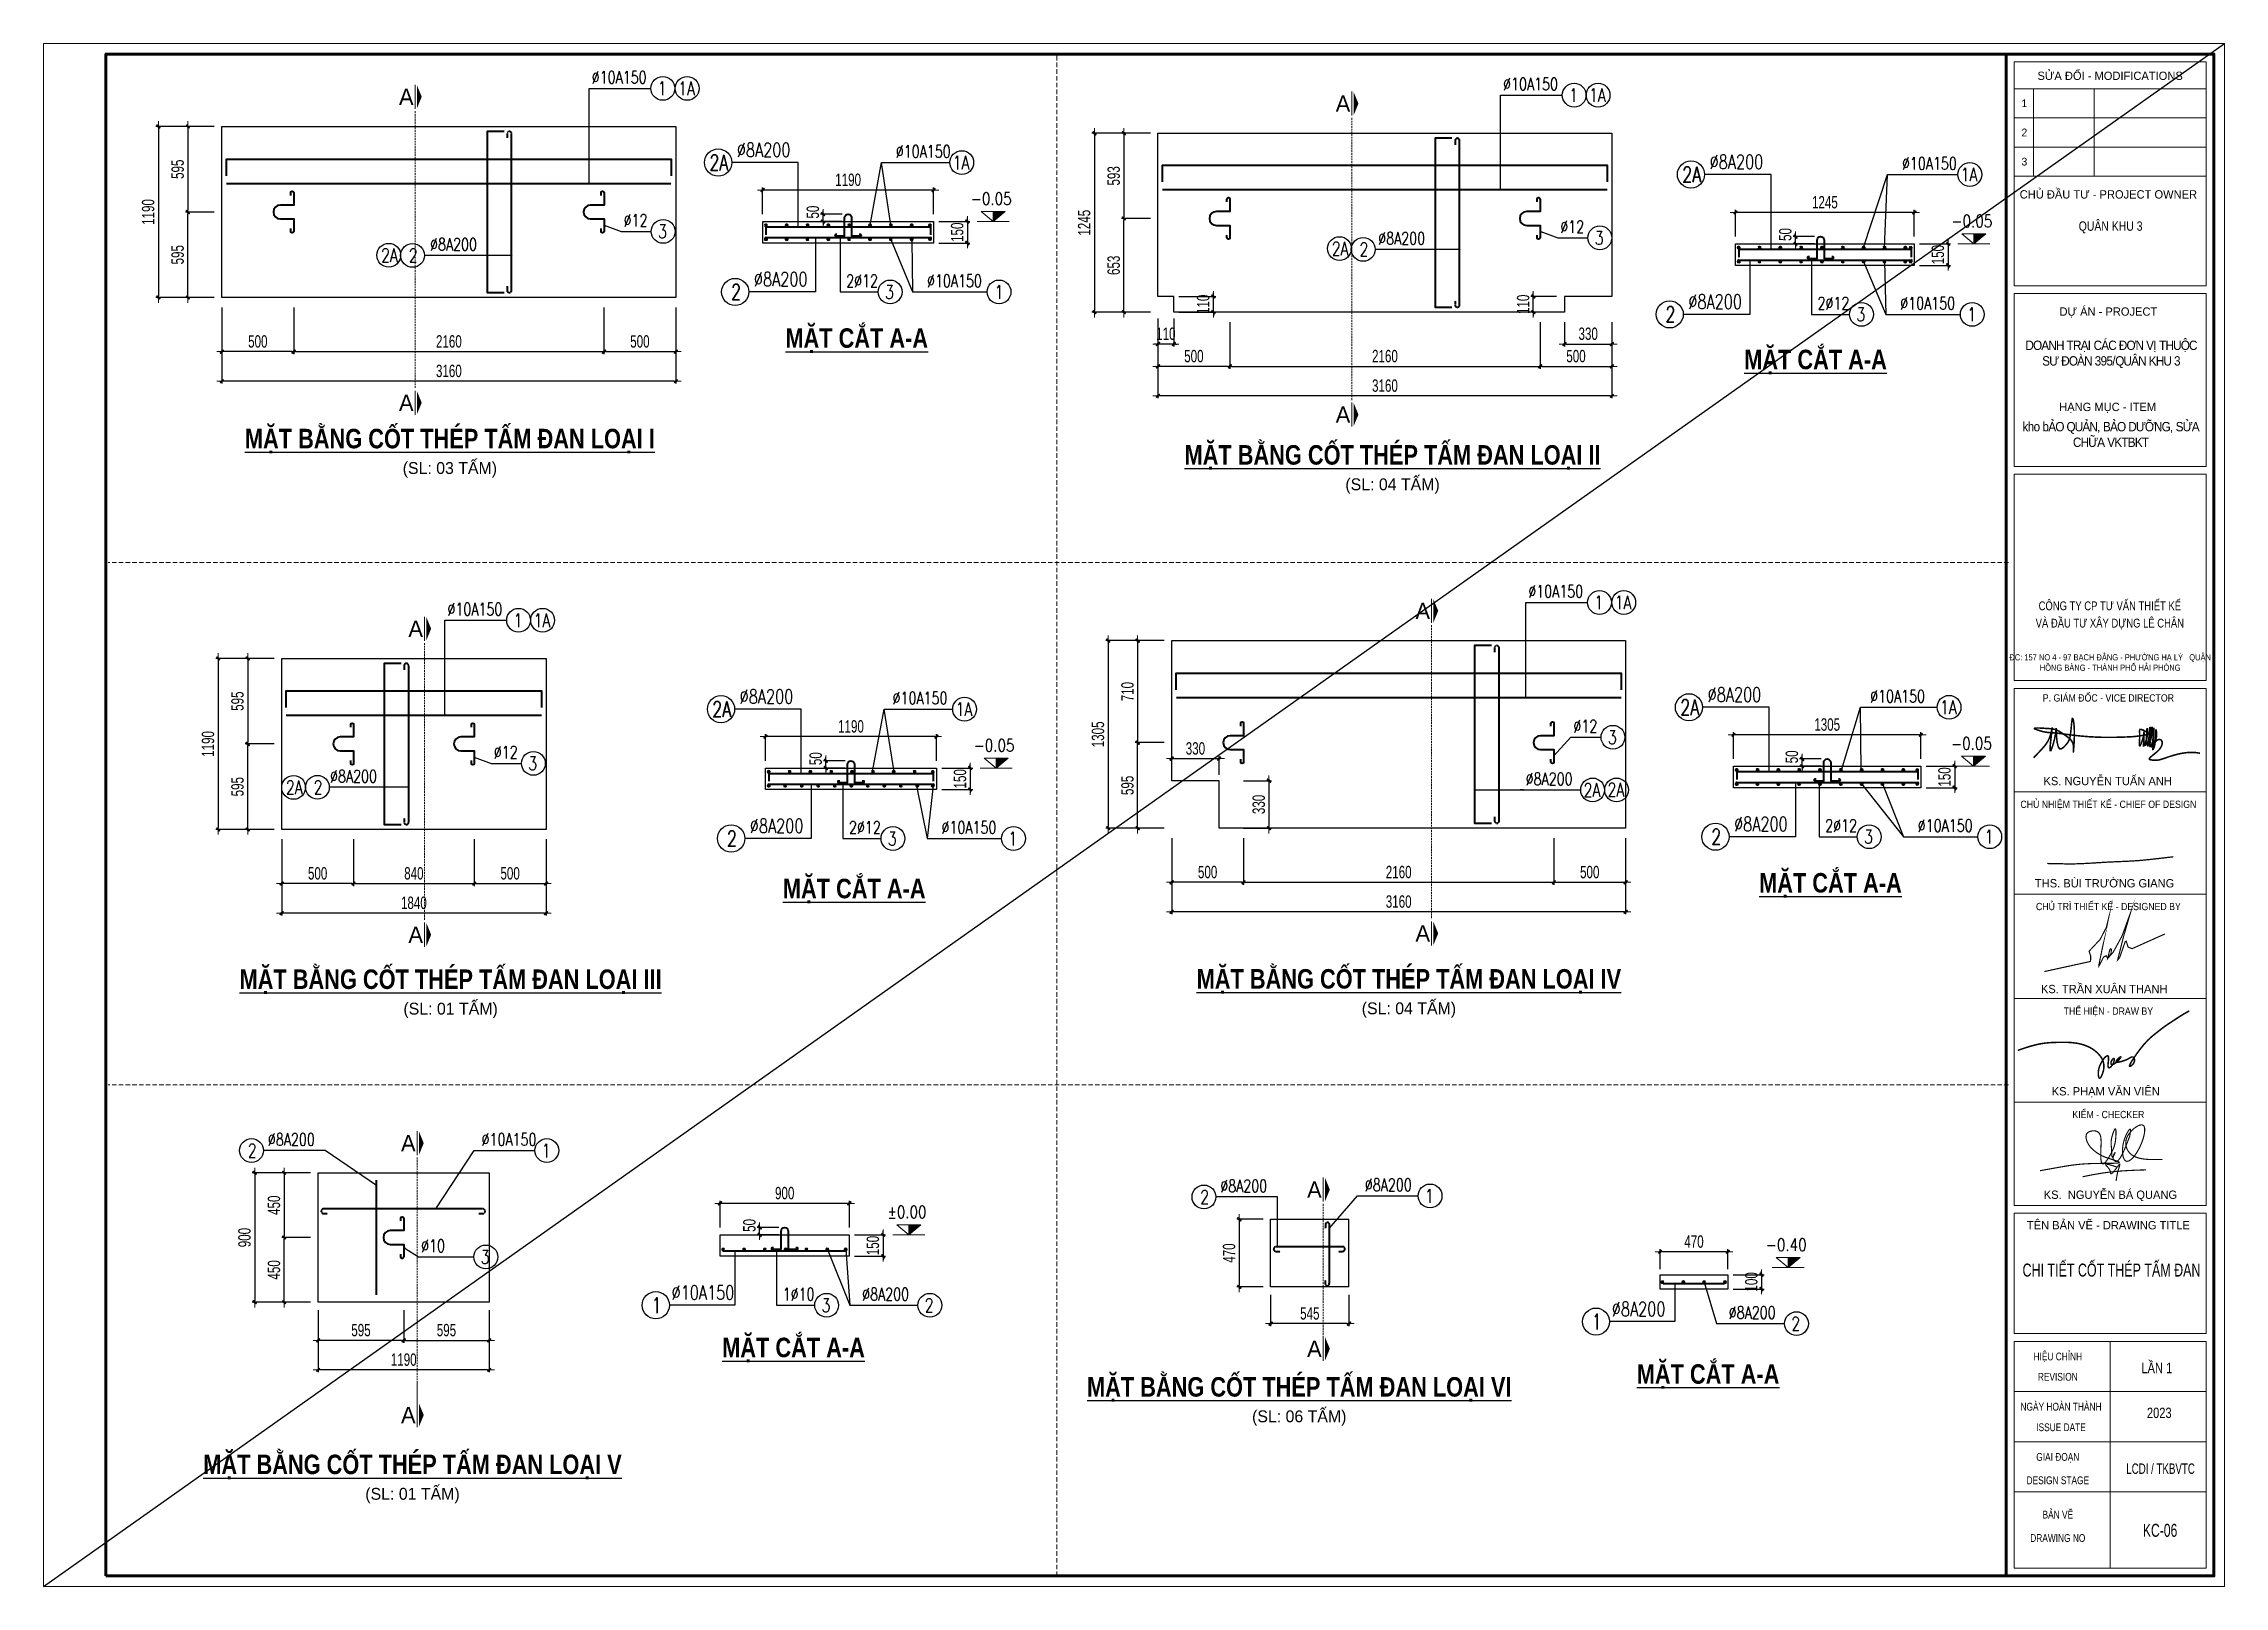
# Model space of a CAD drawing. Header units: millimetres. Extents: x -211129 to 461116, y -574633 to 115.
# Drawn here: x -15409 to 45316, y -574633 to -531691 of the extents above; entities that cross this region are included whole.
import ezdxf
from ezdxf.enums import TextEntityAlignment as Align

# ---------------------------------------------------------------- set-up
doc = ezdxf.new("R2010")
doc.units = ezdxf.units.MM
doc.header["$MEASUREMENT"] = 0
doc.header["$PDMODE"] = 32
doc.linetypes.add('HIDDEN', pattern=[0.375, 0.25, -0.125])
doc.layers.get('Defpoints').update_dxf_attribs({"color": 1})
for name, color, linetype, lineweight in [('08. Net Text', 3, 'Continuous', 13), ('Dim', 252, 'Continuous', 13), ('ISO', 153, 'Continuous', 13), ('Khungten_LCDI', 7, 'Continuous', 5), ('LC Dim', 8, 'Continuous', 18), ('LC ISO', 153, 'Continuous', 13), ('LC Khac', 4, 'Continuous', 9), ('LC MANH DUT', 35, 'HIDDEN', 5), ('LC Net dam 1', 30, 'Continuous', 30), ('LC Net dam2', 6, 'Continuous', 40), ('LC Net dam3', 1, 'Continuous', 60), ('LC Net thay', 63, 'Continuous', 25), ('LC Text1', 3, 'Continuous', 20), ('LC Text2', 7, 'Continuous', 25)]:
    doc.layers.add(name, color=color, linetype=linetype, lineweight=lineweight)
doc.layers.add('KCS_Plotter', color=11, linetype='Continuous', plot=False)
doc.styles.add('HOATBIF', font='hoatbif.shx', dxfattribs={"width": 0.7})
doc.styles.add('Khungten', font='VHAVAN.TTF', dxfattribs={"width": 0.9, "height": 5000})
doc.styles.add('LC 1', font='VHAVANB.TTF')
doc.styles.add('LC 3', font='vnsimli.shx', dxfattribs={"width": 0.75})
doc.styles.add('LC3', font='VHARIALB.TTF', dxfattribs={"width": 0.8})
doc.styles.add('T1', font='Vnsimli.shx', dxfattribs={"width": 0.8})
doc.styles.add('Text Khung Ten', font='VHAVAN.TTF')
doc.styles.add('Title', font='VHBLACK.TTF', dxfattribs={"width": 0.8})
doc.styles.add('VNAVANTH', font='VHAVANB.TTF', dxfattribs={"width": 0.6})
doc.dimstyles.new('1-170', dxfattribs={"dimscale": 138, "dimtxt": 2.5, "dimasz": 0.35, "dimexe": 0.5, "dimexo": 0, "dimgap": 0.8, "dimtad": 1, "dimdec": 0, "dimzin": 0, "dimdsep": 46, "dimtxsty": 'HOATBIF', "dimblk1": 'DOT', "dimblk2": 'DOT', "dimsah": 1, "dimcen": -1, "dimdle": 1, "dimclrd": 256, "dimclre": 256, "dimclrt": 4, "dimadec": 3, "dimazin": 2, "dimtfac": 0.333333, "dimtdec": 0, "dimtix": 1, "dimtmove": 2, "dimatfit": 3, "dimldrblk": 'DOT', "dimfxl": 1, "dimtvp": 0.833333, "dimtolj": 1, "dimtzin": 0, "dimarcsym": 0})

msp = doc.modelspace()

# ---------------------------------------------------------------- texts
at = {"ltscale": 2, "style": 'LC 1'}
for p in [(-5311.1, -533170.5), (20772.8, -533359.7), (-5311.1, -541686.9), (20772.8, -542015.9), (22994.2, -547480.8), (-5048.3, -547976.7), (22994.2, -556457.2), (-5048.3, -556493.1), (-5254.2, -562295.9), (19976.9, -563588.3), (19976.9, -568019.7), (-5254.2, -569864.8)]:
    msp.add_attdef('A', text='A', height=454.4, dxfattribs=at).set_placement(p, align=Align.MIDDLE_CENTER)
at = {"layer": 'LC Text2', "linetype": 'ByBlock', "style": 'LC 3', "width": 0.75}
for s, height, p in [('%%C10A150', 344.25, (-146.3, -532799.1)), ('%%C10A150', 344.25, (25231.8, -532988.4)), ('%%C8A200', 393.43, (3894.7, -534845.1)), ('%%C10A150', 344.25, (8321.2, -534864.7)), ('%%C8A200', 393.43, (30982.9, -535177.6)), ('%%C10A150', 344.25, (36339.2, -535197.2)), ('%%C12', 344.25, (741.2, -536780.8)), ('%%C12', 344.25, (26824.1, -536960)), ('%%C8A200', 344.25, (-4648.1, -537448.3)), ('%%C8A200', 344.25, (21754.5, -537281.1)), ('%%C8A200', 393.43, (4370, -538446.4)), ('2%%C12', 344.25, (6938.8, -538466)), ('%%C10A150', 344.25, (9190.4, -538466)), ('%%C8A200', 393.43, (30390.9, -539069.7)), ('2%%C12', 344.25, (33987.9, -539089.3)), ('%%C10A150', 344.25, (36290.5, -539089.3)), ('%%C10A150', 344.25, (25934.4, -547109.4)), ('%%C10A150', 344.25, (-4163.6, -547605.3)), ('%%C8A200', 393.43, (3973.6, -550058.7)), ('%%C10A150', 344.25, (8231.1, -550078.4)), ('%%C8A200', 393.43, (30927.4, -550007.9)), ('%%C10A150', 344.25, (35452.2, -550027.5)), ('%%C12', 344.25, (27189.8, -550861.1)), ('%%C12', 344.25, (-2872.7, -551587)), ('%%C8A200', 344.25, (-7432.7, -552254.5)), ('%%C8A200', 344.25, (25860.2, -552328.4)), ('%%C8A200', 393.43, (4256.1, -553660)), ('2%%C12', 344.25, (7017.7, -553679.7)), ('%%C10A150', 344.25, (9594.1, -553679.7)), ('%%C8A200', 393.43, (31663.7, -553609.2)), ('2%%C12', 344.25, (34201.5, -553628.8)), ('%%C10A150', 344.25, (36777.9, -553628.8)), ('%%C8A200', 344.25, (-9164.5, -562364.7)), ('%%C10A150', 344.25, (-3213.5, -562364.7)), ('%%C8A200', 344.25, (17356.5, -563657)), ('%%C8A200', 344.25, (21381.6, -563628)), ('%%C10', 344.25, (-4897, -565326.2)), ('%%C10A150', 393.43, (2078, -566651.8)), ('1%%C10', 344.25, (5171.9, -566671.4)), ('%%C8A200', 344.25, (7383.2, -566671.4)), ('%%C8A200', 393.43, (28259, -567107.8)), ('%%C8A200', 344.25, (31514.7, -567183.1))]:
    msp.add_text(s, height=height, dxfattribs=at).set_placement(p)
at = {"layer": 'LC Text2', "ltscale": 100, "style": 'LC 3', "width": 0.75}
for s, height, p in [('1', 378.7, (1815, -532936.5)), ('1A', 378.67, (2491.9, -532936.5)), ('1', 378.7, (27193, -533125.8)), ('1A', 378.67, (27856.1, -533125.8)), ('2A', 432.77, (3395.9, -535002.1)), ('1A', 378.67, (10138.1, -535002.1)), ('2A', 432.77, (30484.1, -535334.6)), ('1A', 378.67, (38207.4, -535334.6)), ('3', 378.7, (1823.8, -536918.2)), ('2A', 378.67, (-5780, -537583)), ('2', 378.7, (-5116.9, -537585.7)), ('2A', 378.67, (20693.2, -537397.3)), ('2', 378.7, (21355.6, -537418.5)), ('3', 378.7, (27906.7, -537097.4)), ('2', 432.8, (3871.2, -538603.4)), ('3', 378.7, (8143.2, -538603.4)), ('1', 378.7, (11191.8, -538603.4)), ('2', 432.8, (29892.1, -539226.7)), ('3', 378.7, (35192.3, -539226.7)), ('1', 378.7, (38276.4, -539226.7)), ('1', 378.7, (27895.7, -547246.8)), ('1A', 378.67, (28571.6, -547246.8)), ('1', 378.7, (-2202.3, -547742.7)), ('1A', 378.67, (-1532.6, -547742.7)), ('2A', 432.77, (3474.8, -550215.8)), ('1A', 378.67, (10217, -550215.8)), ('2A', 432.77, (30428.6, -550164.9)), ('1A', 378.67, (37630.9, -550164.9)), ('3', 378.7, (28272.4, -550998.5)), ('3', 378.7, (-1790.1, -551724.4)), ('2A', 378.67, (-8429.2, -552393.5)), ('2', 378.7, (-7766.1, -552391.8)), ('2A', 378.67, (27706, -552465.8)), ('2A', 378.67, (28372.9, -552454.8)), ('2', 432.8, (3757.3, -553817.1)), ('3', 378.7, (8222.2, -553817.1)), ('1', 378.7, (11580, -553817.1)), ('2', 432.8, (31164.9, -553766.2)), ('3', 378.7, (35406, -553766.2)), ('1', 378.7, (38763.8, -553766.2)), ('2', 378.7, (-9601.3, -562502.1)), ('1', 378.7, (-1416.9, -562502.1)), ('2', 378.7, (16919.8, -563794.4)), ('1', 378.7, (23178.2, -563765.4)), ('3', 378.7, (-3114.4, -565463.6)), ('1', 432.8, (1658.7, -566808.8)), ('3', 378.7, (6376.4, -566808.8)), ('2', 378.7, (9249.6, -566808.8)), ('1', 432.8, (27839.7, -567264.8)), ('2', 378.7, (33381.1, -567320.5))]:
    msp.add_text(s, height=height, dxfattribs=at).set_placement(p, align=Align.MIDDLE_CENTER)

# ---------------------------------------------------------------- blocks, each defined once
blk = doc.blocks.new('DOT')
at = {"layer": 'LC Dim'}
blk.add_line((-3, 0), (3, 0), dxfattribs=at)
at = {"layer": 'LC Dim', "color": 4}
blk.add_line((-1, -1), (1, 1), dxfattribs=at)
blk.add_lwpolyline([(0.5, 1), (-1, -0.5), (-0.5, -1), (1, 0.5)], close=True, dxfattribs=at)
blk = doc.blocks.new('*D811')
at = {"layer": 'Defpoints', "color": 0, "transparency": 16777216}
for p in [(-7762, -566945), (-3002, -566945), (-7762, -568606)]:
    blk.add_point(p, dxfattribs=at)
at = {"layer": 'LC Dim', "lineweight": -2, "transparency": 16777216}
for p, q in [((-7762, -566945), (-7762, -568675)), ((-3002, -566945), (-3002, -568675)), ((-3051, -568606), (-7714, -568606))]:
    blk.add_line(p, q, dxfattribs=at)
at = {"layer": 'LC Dim', "lineweight": -2, "transparency": 16777216, "xscale": 48.3, "yscale": 48.3, "zscale": 48.3, "rotation": 180}
blk.add_blockref('DOT', (-7762, -568606), dxfattribs=at)
at = {"layer": 'LC Dim', "lineweight": -2, "transparency": 16777216, "xscale": 48.3, "yscale": 48.3, "zscale": 48.3}
blk.add_blockref('DOT', (-3002, -568606), dxfattribs=at)
at = {"layer": 'LC Dim', "color": 4, "transparency": 16777216, "insert": (-5382, -568323), "char_height": 345, "attachment_point": 5, "style": 'HOATBIF'}
blk.add_mtext('\\A1;1190', dxfattribs=at)
blk = doc.blocks.new('_Dot')
at = {"color": 0, "linetype": 'ByBlock', "lineweight": -2}
blk.add_line((-0.5, 0), (-1, 0), dxfattribs=at)
at = {"color": 0, "linetype": 'ByBlock', "const_width": 0.5}
blk.add_lwpolyline([(-0.25, 0, 1), (0.25, 0, 1)], format="xyb", close=True, dxfattribs=at)
blk = doc.blocks.new('*D812')
at = {"layer": 'Defpoints', "color": 0, "transparency": 16777216}
for p in [(-7974, -563124), (-8711, -564924), (-7974, -564924)]:
    blk.add_point(p, dxfattribs=at)
at = {"layer": 'LC Dim', "lineweight": -2, "transparency": 16777216}
for p, q in [((-7974, -563124), (-8780, -563124)), ((-8711, -563172), (-8711, -564875)), ((-7974, -564924), (-8780, -564924))]:
    blk.add_line(p, q, dxfattribs=at)
at = {"layer": 'LC Dim', "lineweight": -2, "transparency": 16777216, "xscale": 48.3, "yscale": 48.3, "zscale": 48.3}
for p, rotation in [((-8711, -563124), 90), ((-8711, -564924), 270)]:
    blk.add_blockref('DOT', p, dxfattribs=dict(at, rotation=rotation))
at = {"layer": 'LC Dim', "color": 4, "transparency": 16777216, "insert": (-8994, -564024), "char_height": 345, "attachment_point": 5, "rotation": 90, "style": 'HOATBIF'}
blk.add_mtext('\\A1;450', dxfattribs=at)
blk = doc.blocks.new('*D813')
at = {"layer": 'Defpoints', "color": 0, "transparency": 16777216}
for p in [(7173, -564846), (7173, -565446), (7967, -565446)]:
    blk.add_point(p, dxfattribs=at)
at = {"layer": 'LC Dim', "lineweight": -2, "transparency": 16777216}
for p, q in [((7173, -564846), (8036, -564846)), ((7967, -564798), (7967, -564749)), ((7967, -564846), (7967, -565446)), ((7173, -565446), (8036, -565446)), ((7967, -565494), (7967, -565543))]:
    blk.add_line(p, q, dxfattribs=at)
at = {"layer": 'LC Dim', "lineweight": -2, "transparency": 16777216, "xscale": 48.3, "yscale": 48.3, "zscale": 48.3}
for p, rotation in [((7967, -564846), 270), ((7967, -565446), 90)]:
    blk.add_blockref('DOT', p, dxfattribs=dict(at, rotation=rotation))
at = {"layer": 'LC Dim', "color": 4, "transparency": 16777216, "insert": (7684, -565146), "char_height": 345, "attachment_point": 5, "rotation": 90, "style": 'HOATBIF'}
blk.add_mtext('\\A1;150', dxfattribs=at)
blk = doc.blocks.new('Caodo1')
at = {"layer": 'LC Text1'}
blk.add_hatch(color=4, dxfattribs=at).paths.add_polyline_path([(0, 200), (0, 0), (243, 200)])
at = {"layer": 'LC Text1', "color": 4}
for p, q in [((324, 0), (-324, 0)), ((0, 0), (0, 200))]:
    blk.add_line(p, q, dxfattribs=at)
blk.add_lwpolyline([(-243, 200), (243, 200), (0, 0), (0, 0)], close=True, dxfattribs=at)
at = {"layer": 'LC Text1', "color": 4, "style": 'T1', "width": 0.8}
blk.add_attdef('%%P0,00', text='', height=250, dxfattribs=at).set_placement((-39, 460), align=Align.MIDDLE_CENTER)
blk = doc.blocks.new('*D814')
at = {"layer": 'Defpoints', "color": 0, "transparency": 16777216}
for p in [(3427, -563972), (3427, -564643), (7027, -564643)]:
    blk.add_point(p, dxfattribs=at)
at = {"layer": 'LC Dim', "lineweight": -2, "transparency": 16777216}
for p, q in [((3427, -564643), (3427, -563903)), ((6978, -563972), (3475, -563972)), ((7027, -564643), (7027, -563903))]:
    blk.add_line(p, q, dxfattribs=at)
at = {"layer": 'LC Dim', "lineweight": -2, "transparency": 16777216, "xscale": 48.3, "yscale": 48.3, "zscale": 48.3, "rotation": 180}
blk.add_blockref('DOT', (3427, -563972), dxfattribs=at)
at = {"layer": 'LC Dim', "lineweight": -2, "transparency": 16777216, "xscale": 48.3, "yscale": 48.3, "zscale": 48.3}
blk.add_blockref('DOT', (7027, -563972), dxfattribs=at)
at = {"layer": 'LC Dim', "color": 4, "transparency": 16777216, "insert": (5227, -563689), "char_height": 345, "attachment_point": 5, "style": 'HOATBIF'}
blk.add_mtext('\\A1;900', dxfattribs=at)
blk = doc.blocks.new('*D815')
at = {"layer": 'Defpoints', "color": 0, "transparency": 16777216}
for p in [(-7762, -566945), (-5382, -566945), (-7762, -567785)]:
    blk.add_point(p, dxfattribs=at)
at = {"layer": 'LC Dim', "lineweight": -2, "transparency": 16777216}
for p, q in [((-7762, -566945), (-7762, -567854)), ((-5382, -566945), (-5382, -567854)), ((-5431, -567785), (-7714, -567785))]:
    blk.add_line(p, q, dxfattribs=at)
at = {"layer": 'LC Dim', "lineweight": -2, "transparency": 16777216, "xscale": 48.3, "yscale": 48.3, "zscale": 48.3, "rotation": 180}
blk.add_blockref('DOT', (-7762, -567785), dxfattribs=at)
at = {"layer": 'LC Dim', "lineweight": -2, "transparency": 16777216, "xscale": 48.3, "yscale": 48.3, "zscale": 48.3}
blk.add_blockref('DOT', (-5382, -567785), dxfattribs=at)
at = {"layer": 'LC Dim', "color": 4, "transparency": 16777216, "insert": (-6572, -567502), "char_height": 345, "attachment_point": 5, "style": 'HOATBIF'}
blk.add_mtext('\\A1;595', dxfattribs=at)
blk = doc.blocks.new('TIEUDE1')
at = {"layer": 'LC Text2', "color": 7, "style": 'LC 1'}
blk.add_attdef('TIªU§Ò', text='', height=5, dxfattribs=at).set_placement((0, 0), align=Align.BOTTOM_CENTER)
blk.add_attdef('TL', text='', height=3, dxfattribs=at).set_placement((0, -2), align=Align.TOP_CENTER)
blk = doc.blocks.new('theptron1')
at = {"layer": 'LC Net dam3'}
for p, q in [((-0.5, 0), (0.5, 0)), ((-0.4, 0.4), (0.4, -0.4)), ((0.4, 0.4), (-0.4, -0.4)), ((0, 0.5), (0, -0.5))]:
    blk.add_line(p, q, dxfattribs=at)
blk.add_circle((0, 0), 0.5, dxfattribs=at)
blk = doc.blocks.new('*U717')
at = {"layer": 'LC Dim', "xscale": 31.59771428557757, "yscale": 31.59771428557757, "zscale": 31.59771428557757, "rotation": 2.045408488889489}
blk.add_blockref('theptron1', (0, 0), dxfattribs=at)
blk = doc.blocks.new('*U718')
at = {"layer": 'Dim', "color": 0, "linetype": 'ByBlock', "lineweight": -2, "transparency": 16777216}
for p in [(0, 0), (580, 0), (1160, 0), (1740, 0), (2320, 0), (2900, 0)]:
    blk.add_blockref('*U717', p, dxfattribs=at)
blk = doc.blocks.new('*D816')
at = {"layer": 'Defpoints', "color": 0, "transparency": 16777216}
for p in [(4528, -564646), (5061, -564646), (5061, -564846)]:
    blk.add_point(p, dxfattribs=at)
at = {"layer": 'LC Dim', "lineweight": -2, "transparency": 16777216}
for p, q in [((5061, -564646), (4459, -564646)), ((4528, -564597), (4528, -564549)), ((4528, -564846), (4528, -564646)), ((5061, -564846), (4459, -564846)), ((4528, -564894), (4528, -564943))]:
    blk.add_line(p, q, dxfattribs=at)
at = {"layer": 'LC Dim', "lineweight": -2, "transparency": 16777216, "xscale": 48.3, "yscale": 48.3, "zscale": 48.3}
for p, rotation in [((4528, -564646), 270), ((4528, -564846), 90)]:
    blk.add_blockref('DOT', p, dxfattribs=dict(at, rotation=rotation))
at = {"layer": 'LC Dim', "color": 4, "transparency": 16777216, "insert": (4245, -564586), "char_height": 345, "attachment_point": 5, "rotation": 90, "style": 'HOATBIF'}
blk.add_mtext('\\A1;50', dxfattribs=at)
blk = doc.blocks.new('*D817')
at = {"layer": 'Defpoints', "color": 0, "transparency": 16777216}
for p in [(-7974, -563124), (-9532, -566724), (-7974, -566724)]:
    blk.add_point(p, dxfattribs=at)
at = {"layer": 'LC Dim', "lineweight": -2, "transparency": 16777216}
for p, q in [((-7974, -563124), (-9601, -563124)), ((-9532, -563172), (-9532, -566675)), ((-7974, -566724), (-9601, -566724))]:
    blk.add_line(p, q, dxfattribs=at)
at = {"layer": 'LC Dim', "lineweight": -2, "transparency": 16777216, "xscale": 48.3, "yscale": 48.3, "zscale": 48.3}
for p, rotation in [((-9532, -563124), 90), ((-9532, -566724), 270)]:
    blk.add_blockref('DOT', p, dxfattribs=dict(at, rotation=rotation))
at = {"layer": 'LC Dim', "color": 4, "transparency": 16777216, "insert": (-9815, -564924), "char_height": 345, "attachment_point": 5, "rotation": 90, "style": 'HOATBIF'}
blk.add_mtext('\\A1;900', dxfattribs=at)
blk = doc.blocks.new('*D818')
at = {"layer": 'Defpoints', "color": 0, "transparency": 16777216}
for p in [(-8711, -564924), (-7974, -564924), (-7974, -566724)]:
    blk.add_point(p, dxfattribs=at)
at = {"layer": 'LC Dim', "lineweight": -2, "transparency": 16777216}
for p, q in [((-7974, -564924), (-8780, -564924)), ((-8711, -566675), (-8711, -564972)), ((-7974, -566724), (-8780, -566724))]:
    blk.add_line(p, q, dxfattribs=at)
at = {"layer": 'LC Dim', "lineweight": -2, "transparency": 16777216, "xscale": 48.3, "yscale": 48.3, "zscale": 48.3}
for p, rotation in [((-8711, -564924), 90), ((-8711, -566724), 270)]:
    blk.add_blockref('DOT', p, dxfattribs=dict(at, rotation=rotation))
at = {"layer": 'LC Dim', "color": 4, "transparency": 16777216, "insert": (-8994, -565824), "char_height": 345, "attachment_point": 5, "rotation": 90, "style": 'HOATBIF'}
blk.add_mtext('\\A1;450', dxfattribs=at)
blk = doc.blocks.new('*D819')
at = {"layer": 'Defpoints', "color": 0, "transparency": 16777216}
for p in [(-5382, -566945), (-3002, -566945), (-3002, -567785)]:
    blk.add_point(p, dxfattribs=at)
at = {"layer": 'LC Dim', "lineweight": -2, "transparency": 16777216}
for p, q in [((-5382, -566945), (-5382, -567854)), ((-3002, -566945), (-3002, -567854)), ((-5334, -567785), (-3051, -567785))]:
    blk.add_line(p, q, dxfattribs=at)
at = {"layer": 'LC Dim', "lineweight": -2, "transparency": 16777216, "xscale": 48.3, "yscale": 48.3, "zscale": 48.3, "rotation": 180}
blk.add_blockref('DOT', (-5382, -567785), dxfattribs=at)
at = {"layer": 'LC Dim', "lineweight": -2, "transparency": 16777216, "xscale": 48.3, "yscale": 48.3, "zscale": 48.3}
blk.add_blockref('DOT', (-3002, -567785), dxfattribs=at)
at = {"layer": 'LC Dim', "color": 4, "transparency": 16777216, "insert": (-4192, -567502), "char_height": 345, "attachment_point": 5, "style": 'HOATBIF'}
blk.add_mtext('\\A1;595', dxfattribs=at)
blk = doc.blocks.new('NGUYEN BA QUANG')
at = {"layer": 'LC ISO', "const_width": 54}
for points in [[(-3416, -557, -0.0010233), (-2231, -345, -0.0083849), (-1869, -289, -0.0261139), (-905, -212, -0.0071659), (-491, -205, 0.0017735), (-49, -203, 0.0097361), (200, -197, 0.025773), (331, -186, 0.0544649), (383, -173, 0.09183), (397, -166, 0.3862622), (399, -152, 0.1297931), (379, -135, 0.0368009), (321, -108, 0.0161279), (184, -59, -0.0067357), (-183, 62, -0.0239236), (-416, 154, -0.0467855), (-684, 310, -0.0415094), (-918, 503, -0.092678), (-1136, 813, -0.0777785), (-1199, 1035, -0.0701065), (-1196, 1141, -0.2015724), (-1106, 1286, -0.0918868), (-982, 1343, -0.1188506), (-732, 1351, -0.227561), (-543, 1208, -0.0557164), (-508, 1121, -0.0357413), (-487, 1019, -0.0227565), (-478, 904, -0.0186777), (-477, 714, 0.0053615), (-493, 294, 0.0225006), (-487, 25, 0.0249561), (-474, -85, 0.051878), (-451, -169, 0.0840037), (-427, -209, 0.302699), (-372, -224, 0.0910284), (-331, -204, 0.0457694), (-285, -164, 0.0314074), (-218, -87, 0.0264732), (-114, 66, 0.0388783), (124, 530, 0.0633875), (207, 831, 0.0303767), (243, 1236, 0.019395), (241, 1350, 0.050857), (231, 1429, 0.0892589), (221, 1451, 0.4461927), (202, 1454, 0.0896702), (185, 1438, 0.0483152), (156, 1388, 0.0245678), (114, 1288, 0.037087), (24, 971, 0.0681105), (7, 722, 0.0074038), (19, 571, -0.0098205), (27, 442, 0.0137748), (38, 214, 0.0239914), (46, 154, 0.0686415), (58, 113, 0.1684949), (71, 99, 0.190472), (82, 99, 0.1357526), (102, 116, 0.0425465), (133, 165, 0.0372468), (185, 280, 0.0834618), (192, 310, 0.7523962), (189, 311, 0.0771033), (170, 286, 0.0677775), (106, 135, 0.0796422), (97, 52, 0.0761501), (107, 12, 0.0908181), (168, -77, 0.1629919), (233, -111, 0.1345346), (287, -101, 0.0461347), (315, -85, 0.0588999), (372, -33, 0.0334464), (431, 44, 0.0204929), (492, 142, 0.0189308), (584, 325, 0.0123147), (712, 617, 0.006262), (906, 1114)], [(906, 1114, 0.0068212), (929, 1272, 0.0117745), (937, 1340, 0.0262664), (938, 1394, 0.0521035), (935, 1423, 0.0767832), (930, 1436, 0.1639711), (923, 1442, 0.1700422), (914, 1442, 0.0804787), (902, 1436, 0.05585), (881, 1417, 0.0310563), (847, 1375, 0.0252032), (791, 1286, 0.116129), (556, 476, 0.0619741), (575, 166, 0.0453647), (610, 47, 0.0706763), (660, -41, 0.0914148), (710, -86, 0.1469051), (783, -104, 0.0684475), (833, -95, 0.0496358), (885, -72, 0.0539859), (978, -6, 0.0292093), (1056, 69, 0.0213044), (1134, 162, 0.0254909), (1250, 329, 0.0688733), (1561, 1027, 0.0177299), (1596, 1171, 0.0376973), (1624, 1368, 0.0290371), (1623, 1453, 0.0428799), (1613, 1525, 0.0667264), (1590, 1583, 0.1004946), (1556, 1623, 0.1118715), (1508, 1644, 0.0546311), (1469, 1647, 0.0411791), (1426, 1643, 0.04561), (1355, 1623, 0.0496701), (1225, 1558, 0.1094288), (829, 1164, 0.0504697), (753, 1012, 0.3681263), (1079, 156, 0.0406548), (1223, 90, 0.031441), (1383, 42, 0.0235031), (1557, 9, 0.0170839), (1742, -10, 0.0119355), (1936, -19, 0.0091334), (2206, -21, 0.0029154), (2480, -16)], [(-1368, -847, -0.0040515), (-800, -737, -0.0263843), (342, -582, -0.0063389), (726, -556, -0.0042152), (1111, -537, -0.0026292), (1689, -517)], [(274, -380, 0.0025836), (99, -322, 0.0048292), (-9, -289, 0.0095493), (-104, -262, 0.0201896), (-180, -245, 0.0203908), (-210, -242, 0.0377921), (-233, -241, 0.0838906), (-249, -244, 0.1298664), (-256, -250, 0.1706473), (-258, -257, 0.0741418), (-257, -264, 0.0433302), (-253, -271, 0.0389821), (-240, -290, 0.0183814), (-209, -327, -0.0061446), (-155, -388, -0.0171614), (-112, -442, -0.0291793), (-72, -502, -0.0562767), (-39, -577, -0.0254161), (-31, -610, -0.0032474), (-24, -652, 0.0333155), (-18, -677, 0.0556315), (-12, -689, 0.0875211), (-5, -698, 0.1582798), (8, -703, 0.0777698), (18, -702, 0.0514953), (30, -698, 0.0483803), (50, -685, 0.02792), (72, -667, 0.0212153), (104, -635, 0.0127575), (138, -596, 0.0113536), (192, -528, 0.0059453), (265, -430, -0.0079036), (360, -301, -0.0114833), (384, -270, -0.0278225), (404, -249, -0.066961), (415, -240, -0.1235452), (420, -238, -0.2485841), (424, -240, -0.1208396), (426, -246, -0.0645966), (426, -260, -0.0270083), (421, -289, -0.0113062), (411, -326, -0.0070848), (384, -419, 0.0077733), (340, -569, 0.0316199), (266, -923, 0.0047948), (248, -1055)]]:
    blk.add_lwpolyline(points, format="xyb", dxfattribs=at)
blk = doc.blocks.new('Mr. Giang')
at = {"layer": 'LC ISO', "const_width": 50}
blk.add_lwpolyline([(138, -164), (149, -174), (155, -177), (164, -181), (175, -184), (186, -185), (197, -185), (206, -185), (221, -185), (232, -185), (244, -185), (255, -185), (267, -185), (278, -185), (290, -185), (301, -185), (313, -185), (324, -185), (335, -185), (346, -186), (358, -186), (369, -186), (380, -186), (391, -186), (402, -186), (413, -187), (424, -187), (435, -187), (446, -187), (457, -187), (468, -187), (479, -188), (490, -188), (501, -188), (512, -188), (523, -189), (534, -189), (544, -189), (555, -189), (566, -190), (577, -190), (588, -190), (598, -190), (609, -191), (620, -191), (630, -191), (641, -191), (652, -192), (662, -192), (673, -192), (684, -192), (694, -193), (705, -193), (715, -193), (726, -193), (736, -194), (747, -194), (758, -194), (768, -194), (779, -194), (789, -195), (800, -195), (810, -195), (821, -195), (831, -195), (842, -196), (852, -196), (863, -196), (874, -196), (884, -196), (895, -196), (905, -196), (916, -197), (926, -197), (937, -197), (947, -197), (958, -197), (968, -197), (979, -197), (990, -197), (998, -197), (1011, -197), (1021, -197), (1032, -197), (1043, -197), (1053, -197), (1064, -197), (1075, -197), (1085, -197), (1096, -197), (1107, -196), (1117, -196), (1128, -196), (1139, -196), (1149, -196), (1160, -196), (1171, -195), (1182, -195), (1192, -195), (1203, -195), (1214, -195), (1224, -194), (1235, -194), (1246, -194), (1257, -194), (1268, -193), (1278, -193), (1289, -193), (1300, -192), (1311, -192), (1322, -192), (1332, -191), (1343, -191), (1354, -191), (1365, -190), (1376, -190), (1386, -189), (1397, -189), (1408, -189), (1419, -188), (1430, -188), (1441, -187), (1452, -187), (1462, -186), (1473, -186), (1484, -185), (1495, -185), (1506, -184), (1517, -184), (1528, -183), (1539, -183), (1549, -182), (1560, -182), (1571, -181), (1582, -181), (1593, -180), (1604, -180), (1615, -179), (1626, -179), (1637, -178), (1648, -177), (1658, -177), (1669, -176), (1680, -176), (1691, -175), (1702, -174), (1713, -174), (1724, -173), (1735, -173), (1746, -172), (1757, -171), (1768, -171), (1778, -170), (1789, -169), (1800, -169), (1811, -168), (1822, -168), (1833, -167), (1844, -166), (1855, -166), (1866, -165), (1877, -164), (1888, -164), (1898, -163), (1909, -162), (1920, -162), (1931, -161), (1942, -160), (1953, -160), (1964, -159), (1975, -158), (1986, -158), (1996, -157), (2007, -156), (2018, -155), (2029, -155), (2040, -154), (2051, -153), (2062, -153), (2069, -152), (2083, -151), (2094, -151), (2105, -150), (2116, -149), (2127, -149), (2138, -148), (2149, -147), (2159, -147), (2170, -146), (2181, -145), (2192, -145), (2203, -144), (2214, -143), (2224, -143), (2235, -142), (2246, -141), (2257, -141), (2268, -140), (2278, -139), (2289, -139), (2300, -138), (2311, -137), (2322, -137), (2333, -136), (2343, -135), (2354, -135), (2365, -134), (2376, -134), (2387, -133), (2397, -132), (2408, -132), (2419, -131), (2430, -130), (2441, -130), (2451, -129), (2462, -129), (2473, -128), (2487, -127), (2495, -127), (2505, -126), (2516, -126), (2527, -125), (2538, -125), (2549, -124), (2560, -124), (2570, -123), (2581, -123), (2592, -122), (2603, -122), (2614, -121), (2624, -121), (2635, -120), (2646, -120), (2657, -119), (2668, -119), (2679, -118), (2689, -118), (2700, -117), (2711, -117), (2722, -116), (2733, -116), (2744, -115), (2754, -115), (2765, -114), (2776, -114), (2787, -113), (2798, -113), (2809, -112), (2819, -112), (2830, -111), (2841, -111), (2852, -111), (2863, -110), (2874, -110), (2884, -109), (2895, -109), (2906, -108), (2917, -108), (2928, -107), (2939, -107), (2949, -106), (2960, -106), (2971, -106), (2982, -105), (2993, -105), (3004, -104), (3014, -104), (3025, -103), (3036, -103), (3047, -102), (3058, -102), (3069, -101), (3079, -101), (3090, -100), (3101, -100), (3112, -99), (3123, -99), (3134, -98), (3144, -98), (3155, -97), (3166, -97), (3177, -96), (3188, -96), (3199, -95), (3209, -95), (3220, -94), (3231, -94), (3242, -93), (3253, -93), (3264, -92), (3274, -92), (3285, -91), (3296, -91), (3307, -90), (3318, -89), (3329, -89), (3339, -88), (3350, -88), (3361, -87), (3372, -86), (3383, -86), (3394, -85), (3404, -85), (3415, -84), (3426, -83), (3437, -83), (3448, -82), (3458, -81), (3469, -81), (3480, -80), (3491, -79), (3502, -79), (3513, -78), (3523, -77), (3534, -76), (3545, -76), (3556, -75), (3567, -74), (3577, -73), (3588, -73), (3599, -72), (3610, -71), (3621, -70), (3632, -69), (3642, -69), (3651, -68), (3664, -67), (3675, -66), (3686, -65), (3696, -64), (3707, -63), (3718, -62), (3729, -62), (3740, -61), (3750, -60), (3761, -59), (3772, -58), (3783, -57), (3794, -56), (3804, -55), (3815, -54), (3826, -53), (3837, -52), (3848, -51), (3858, -50), (3869, -49), (3880, -48), (3891, -47), (3902, -46), (3912, -45), (3923, -44), (3934, -43), (3945, -41), (3955, -40), (3966, -39), (3977, -38), (3988, -37), (3999, -36), (4009, -35), (4020, -34), (4031, -33), (4042, -31), (4053, -30), (4063, -29), (4074, -28), (4085, -27), (4096, -26), (4106, -24), (4117, -23), (4128, -22), (4139, -21), (4150, -20), (4160, -19), (4171, -17), (4182, -16), (4193, -15), (4203, -14), (4214, -12), (4225, -11), (4236, -10), (4247, -9), (4257, -8), (4268, -6), (4279, -5), (4290, -4), (4300, -3), (4311, -1), (4322, 0), (4333, 1), (4343, 2), (4354, 4), (4365, 5), (4376, 6), (4387, 7), (4397, 9), (4408, 10), (4419, 11), (4430, 12), (4440, 14), (4451, 15), (4462, 16), (4473, 17), (4483, 19), (4494, 20), (4505, 21), (4516, 22), (4527, 24), (4537, 25), (4548, 26), (4559, 27), (4570, 29), (4580, 30), (4591, 31), (4602, 32), (4613, 34), (4623, 35), (4634, 36), (4645, 37), (4656, 39), (4667, 40), (4677, 41), (4688, 42), (4699, 44), (4710, 45), (4720, 46), (4731, 47), (4742, 49), (4753, 50), (4764, 51), (4774, 52), (4785, 53), (4796, 55), (4807, 56), (4817, 57), (4828, 58), (4839, 60), (4850, 61), (4860, 62), (4871, 63), (4882, 65), (4893, 66), (4904, 67), (4914, 68), (4925, 69), (4936, 71), (4947, 72), (4957, 73), (4968, 74), (4979, 76), (4990, 77)], dxfattribs=at)
blk = doc.blocks.new('a tuan anh')
at = {"layer": 'LC ISO', "const_width": 30}
blk.add_lwpolyline([(-1971, -413), (-1953, -395), (-1935, -376), (-1926, -367), (-1918, -358), (-1909, -348), (-1900, -339), (-1892, -330), (-1883, -321), (-1874, -311), (-1866, -302), (-1857, -293), (-1849, -284), (-1840, -275), (-1832, -266), (-1828, -261), (-1824, -257), (-1820, -252), (-1816, -248), (-1811, -243), (-1807, -239), (-1803, -234), (-1799, -230), (-1795, -225), (-1792, -221), (-1788, -217), (-1784, -212), (-1780, -208), (-1776, -203), (-1772, -199), (-1768, -194), (-1765, -190), (-1761, -185), (-1757, -181), (-1753, -176), (-1750, -172), (-1746, -167), (-1743, -163), (-1739, -158), (-1736, -153), (-1732, -149), (-1729, -144), (-1725, -139), (-1722, -134), (-1718, -129), (-1715, -124), (-1712, -119), (-1710, -116), (-1708, -114), (-1707, -111), (-1705, -109), (-1704, -106), (-1702, -103), (-1701, -101), (-1699, -98), (-1697, -95), (-1696, -92), (-1694, -90), (-1693, -87), (-1691, -84), (-1690, -81), (-1688, -78), (-1687, -76), (-1685, -73), (-1684, -70), (-1682, -67), (-1681, -64), (-1680, -61), (-1678, -58), (-1677, -55), (-1675, -52), (-1674, -49), (-1673, -45), (-1671, -42), (-1670, -39), (-1668, -36), (-1667, -33), (-1666, -29), (-1664, -26), (-1663, -23), (-1662, -19), (-1661, -16), (-1659, -12), (-1658, -9), (-1657, -5), (-1656, -2), (-1654, 2), (-1653, 5), (-1652, 9), (-1651, 13), (-1650, 16), (-1648, 20), (-1647, 24), (-1646, 28), (-1645, 32), (-1643, 39), (-1641, 47), (-1639, 55), (-1638, 58), (-1637, 62), (-1636, 66), (-1635, 70), (-1634, 74), (-1633, 77), (-1632, 81), (-1631, 85), (-1630, 88), (-1629, 92), (-1628, 95), (-1627, 99), (-1627, 102), (-1626, 106), (-1625, 109), (-1624, 112), (-1624, 115), (-1623, 117), (-1623, 119), (-1623, 120), (-1622, 122), (-1622, 123), (-1622, 124), (-1621, 126), (-1621, 127), (-1621, 129), (-1620, 130), (-1620, 131), (-1620, 133), (-1619, 134), (-1619, 135), (-1619, 137), (-1618, 138), (-1618, 139), (-1618, 140), (-1618, 141), (-1617, 142), (-1617, 143), (-1617, 144), (-1617, 145), (-1616, 146), (-1616, 147), (-1616, 148), (-1616, 149), (-1616, 150), (-1615, 151), (-1615, 152), (-1615, 153), (-1615, 153), (-1615, 154), (-1614, 155), (-1614, 155), (-1614, 156), (-1614, 156), (-1614, 157), (-1614, 157), (-1613, 158), (-1613, 158), (-1613, 159), (-1613, 159), (-1613, 159), (-1613, 159), (-1613, 160), (-1613, 160), (-1613, 160), (-1613, 160), (-1612, 160), (-1612, 160), (-1612, 160), (-1612, 160), (-1612, 160), (-1612, 160), (-1612, 160), (-1612, 160), (-1612, 160), (-1612, 159), (-1612, 159), (-1612, 159), (-1612, 158), (-1612, 158), (-1612, 158), (-1612, 157), (-1612, 157), (-1612, 156), (-1612, 156), (-1612, 155), (-1612, 155), (-1612, 154), (-1612, 153), (-1612, 153), (-1612, 152), (-1612, 151), (-1613, 150), (-1613, 150), (-1613, 149), (-1613, 148), (-1613, 147), (-1613, 146), (-1613, 145), (-1613, 144), (-1613, 143), (-1613, 142), (-1613, 141), (-1614, 140), (-1614, 139), (-1614, 138), (-1614, 137), (-1614, 136), (-1614, 134), (-1614, 133), (-1614, 132), (-1615, 131), (-1615, 129), (-1615, 128), (-1615, 127), (-1615, 125), (-1615, 124), (-1616, 122), (-1616, 121), (-1616, 120), (-1616, 118), (-1616, 117), (-1616, 115), (-1617, 113), (-1617, 112), (-1617, 110), (-1617, 109), (-1617, 107), (-1618, 105), (-1618, 102), (-1618, 99), (-1619, 95), (-1619, 92), (-1620, 88), (-1620, 84), (-1621, 80), (-1621, 77), (-1622, 73), (-1622, 69), (-1623, 65), (-1623, 61), (-1624, 57), (-1624, 52), (-1625, 48), (-1625, 44), (-1626, 40), (-1626, 35), (-1627, 31), (-1628, 26), (-1628, 22), (-1629, 17), (-1629, 13), (-1630, 8), (-1630, 4), (-1631, -1), (-1631, -6), (-1632, -10), (-1633, -15), (-1634, -25), (-1635, -34), (-1636, -44), (-1637, -53), (-1639, -72), (-1640, -82), (-1642, -91), (-1643, -101), (-1643, -106), (-1644, -110), (-1644, -115), (-1645, -120), (-1645, -124), (-1645, -129), (-1646, -133), (-1646, -138), (-1647, -142), (-1647, -147), (-1648, -151), (-1648, -155), (-1648, -160), (-1649, -164), (-1649, -168), (-1650, -172), (-1650, -177), (-1650, -181), (-1650, -185), (-1651, -189), (-1651, -192), (-1651, -196), (-1652, -200), (-1652, -204), (-1652, -207), (-1652, -211), (-1652, -214), (-1653, -218), (-1653, -219), (-1653, -221), (-1653, -223), (-1653, -224), (-1653, -226), (-1653, -228), (-1653, -229), (-1653, -231), (-1653, -232), (-1653, -234), (-1653, -235), (-1653, -237), (-1653, -238), (-1653, -239), (-1653, -241), (-1653, -242), (-1653, -243), (-1653, -245), (-1653, -246), (-1653, -247), (-1653, -249), (-1653, -250), (-1653, -251), (-1653, -252), (-1653, -253), (-1653, -254), (-1653, -255), (-1653, -256), (-1653, -257), (-1653, -258), (-1652, -259), (-1652, -260), (-1652, -261), (-1652, -262), (-1652, -263), (-1652, -264), (-1652, -265), (-1652, -266), (-1652, -266), (-1651, -267), (-1651, -268), (-1651, -268), (-1651, -269), (-1651, -270), (-1651, -270), (-1650, -271), (-1650, -271), (-1650, -272), (-1650, -272), (-1650, -273), (-1649, -273), (-1649, -273), (-1649, -274), (-1649, -274), (-1648, -274), (-1648, -274), (-1648, -275), (-1648, -275), (-1647, -275), (-1647, -275), (-1647, -275), (-1646, -275), (-1646, -275), (-1646, -275), (-1646, -275), (-1645, -275), (-1645, -275), (-1645, -274), (-1644, -274), (-1644, -274), (-1643, -274), (-1643, -274), (-1643, -273), (-1642, -273), (-1642, -272), (-1642, -272), (-1641, -272), (-1641, -271), (-1640, -271), (-1640, -270), (-1640, -270), (-1639, -269), (-1639, -268), (-1638, -268), (-1638, -267), (-1637, -267), (-1637, -266), (-1637, -265), (-1636, -264), (-1636, -264), (-1635, -263), (-1635, -262), (-1634, -261), (-1634, -260), (-1633, -259), (-1633, -258), (-1632, -257), (-1632, -256), (-1631, -255), (-1631, -254), (-1630, -253), (-1630, -252), (-1629, -251), (-1629, -250), (-1628, -249), (-1628, -248), (-1627, -246), (-1627, -245), (-1626, -244), (-1626, -243), (-1625, -242), (-1624, -240), (-1624, -239), (-1623, -238), (-1623, -236), (-1622, -235), (-1621, -232), (-1620, -229), (-1619, -226), (-1618, -223), (-1617, -220), (-1615, -217), (-1614, -214), (-1613, -210), (-1612, -207), (-1611, -203), (-1609, -200), (-1608, -196), (-1607, -193), (-1606, -189), (-1604, -185), (-1603, -182), (-1602, -178), (-1601, -174), (-1600, -170), (-1598, -166), (-1597, -162), (-1596, -158), (-1595, -154), (-1593, -150), (-1592, -146), (-1591, -141), (-1590, -137), (-1589, -133), (-1587, -128), (-1586, -124), (-1585, -120), (-1584, -115), (-1583, -111), (-1581, -107), (-1579, -98), (-1577, -89), (-1575, -80), (-1572, -71), (-1570, -62), (-1568, -53), (-1566, -44), (-1564, -35), (-1563, -30), (-1562, -26), (-1562, -21), (-1561, -17), (-1560, -12), (-1559, -8), (-1558, -3), (-1557, 1), (-1556, 5), (-1556, 10), (-1555, 14), (-1554, 18), (-1553, 22), (-1553, 26), (-1552, 31), (-1551, 35), (-1550, 39), (-1550, 43), (-1549, 47), (-1549, 51), (-1548, 54), (-1547, 58), (-1547, 62), (-1546, 66), (-1546, 69), (-1545, 73), (-1544, 76), (-1544, 80), (-1543, 83), (-1543, 87), (-1542, 90), (-1542, 93), (-1541, 96), (-1541, 98), (-1541, 99), (-1541, 101), (-1541, 102), (-1540, 103), (-1540, 105), (-1540, 106), (-1540, 108), (-1540, 109), (-1539, 110), (-1539, 112), (-1539, 113), (-1539, 114), (-1539, 115), (-1538, 117), (-1538, 118), (-1538, 119), (-1538, 120), (-1538, 121), (-1538, 122), (-1537, 123), (-1537, 124), (-1537, 126), (-1537, 127), (-1537, 127), (-1537, 128), (-1536, 129), (-1536, 130), (-1536, 131), (-1536, 132), (-1536, 133), (-1536, 134), (-1536, 134), (-1536, 135), (-1535, 136), (-1535, 136), (-1535, 137), (-1535, 138), (-1535, 138), (-1535, 139), (-1535, 139), (-1535, 140), (-1535, 140), (-1534, 141), (-1534, 141), (-1534, 142), (-1534, 142), (-1534, 142), (-1534, 143), (-1534, 143), (-1534, 143), (-1534, 143), (-1534, 143), (-1534, 144), (-1534, 144), (-1533, 144), (-1533, 144), (-1533, 144), (-1533, 144), (-1533, 144), (-1533, 144), (-1533, 143), (-1533, 143), (-1533, 143), (-1533, 143), (-1533, 143), (-1533, 142), (-1533, 142), (-1533, 142), (-1533, 141), (-1533, 141), (-1533, 141), (-1533, 140), (-1533, 140), (-1532, 139), (-1532, 139), (-1532, 138), (-1532, 138), (-1532, 137), (-1532, 137), (-1532, 136), (-1532, 135), (-1532, 135), (-1532, 134), (-1532, 133), (-1532, 132), (-1532, 132), (-1532, 131), (-1532, 130), (-1532, 129), (-1532, 128), (-1532, 127), (-1532, 126), (-1532, 125), (-1532, 124), (-1532, 123), (-1532, 122), (-1532, 121), (-1532, 120), (-1532, 119), (-1532, 118), (-1532, 117), (-1532, 116), (-1532, 115), (-1532, 113), (-1532, 112), (-1532, 111), (-1532, 110), (-1532, 107), (-1532, 104), (-1532, 102), (-1532, 99), (-1532, 96), (-1531, 93), (-1531, 90), (-1531, 87), (-1531, 84), (-1531, 81), (-1531, 77), (-1531, 74), (-1531, 71), (-1531, 67), (-1531, 64), (-1531, 60), (-1531, 56), (-1531, 53), (-1530, 49), (-1530, 45), (-1530, 42), (-1530, 38), (-1530, 34), (-1530, 30), (-1530, 26), (-1529, 22), (-1529, 18), (-1529, 14), (-1529, 10), (-1528, 6), (-1528, 1), (-1528, -3), (-1528, -7), (-1527, -11), (-1527, -15), (-1527, -20), (-1527, -24), (-1526, -28), (-1526, -33), (-1525, -37), (-1525, -41), (-1524, -50), (-1523, -59), (-1522, -68), (-1521, -76), (-1521, -81), (-1520, -85), (-1520, -90), (-1519, -94), (-1518, -98), (-1518, -103), (-1517, -107), (-1516, -111), (-1516, -116), (-1515, -120), (-1514, -124), (-1513, -128), (-1513, -133), (-1512, -137), (-1511, -141), (-1510, -145), (-1509, -149), (-1508, -153), (-1507, -157), (-1506, -161), (-1505, -165), (-1504, -169), (-1503, -173), (-1502, -177), (-1501, -180), (-1500, -184), (-1498, -188), (-1498, -190), (-1497, -191), (-1496, -193), (-1496, -195), (-1495, -197), (-1495, -198), (-1494, -200), (-1493, -202), (-1492, -203), (-1492, -205), (-1491, -206), (-1490, -208), (-1490, -209), (-1489, -211), (-1488, -212), (-1487, -214), (-1487, -215), (-1486, -217), (-1485, -218), (-1484, -219), (-1483, -220), (-1483, -222), (-1482, -223), (-1481, -224), (-1480, -225), (-1479, -226), (-1478, -227), (-1477, -228), (-1477, -229), (-1476, -230), (-1475, -231), (-1474, -232), (-1473, -233), (-1472, -234), (-1471, -235), (-1470, -235), (-1469, -236), (-1468, -237), (-1467, -237), (-1466, -238), (-1465, -238), (-1463, -239), (-1462, -239), (-1461, -239), (-1460, -240), (-1459, -240), (-1458, -240), (-1457, -240), (-1456, -240), (-1454, -240), (-1453, -240), (-1452, -240), (-1451, -240), (-1449, -240), (-1448, -240), (-1447, -240), (-1446, -240), (-1444, -239), (-1443, -239), (-1442, -239), (-1441, -238), (-1439, -238), (-1438, -238), (-1437, -237), (-1435, -237), (-1434, -236), (-1433, -235), (-1431, -235), (-1430, -234), (-1428, -234), (-1427, -233), (-1426, -232), (-1424, -231), (-1423, -231), (-1422, -230), (-1420, -229), (-1419, -228), (-1417, -227), (-1416, -226), (-1415, -225), (-1413, -224), (-1412, -223), (-1410, -222), (-1409, -221), (-1408, -220), (-1406, -219), (-1403, -217), (-1400, -215), (-1398, -213), (-1395, -210), (-1392, -208), (-1389, -205), (-1386, -203), (-1383, -200), (-1381, -197), (-1378, -195), (-1375, -192), (-1373, -189), (-1370, -187), (-1367, -184), (-1365, -181), (-1362, -178), (-1359, -175), (-1357, -173), (-1354, -170), (-1352, -167), (-1350, -164), (-1347, -162), (-1345, -159), (-1343, -156), (-1340, -154), (-1338, -151), (-1336, -148), (-1334, -146), (-1332, -143), (-1330, -140), (-1328, -138), (-1326, -135), (-1324, -133), (-1322, -130), (-1321, -128), (-1319, -125), (-1317, -122), (-1315, -120), (-1314, -117), (-1312, -115), (-1310, -112), (-1309, -110), (-1307, -107), (-1306, -104), (-1304, -102), (-1303, -99), (-1301, -97), (-1300, -94), (-1298, -92), (-1297, -89), (-1296, -87), (-1295, -84), (-1293, -81), (-1292, -79), (-1291, -76), (-1290, -73), (-1289, -71), (-1287, -68), (-1286, -66), (-1285, -63), (-1284, -60), (-1283, -57), (-1282, -55), (-1281, -52), (-1280, -49), (-1279, -47), (-1278, -44), (-1278, -41), (-1277, -38), (-1276, -35), (-1275, -32), (-1274, -29), (-1273, -27), (-1273, -24), (-1272, -21), (-1271, -18), (-1270, -15), (-1270, -12), (-1269, -9), (-1268, -5), (-1268, -2), (-1267, 1), (-1266, 4), (-1266, 7), (-1265, 10), (-1265, 14), (-1264, 17), (-1263, 20), (-1263, 24), (-1262, 27), (-1262, 31), (-1261, 34), (-1261, 38), (-1260, 41), (-1260, 45), (-1259, 49), (-1259, 52), (-1258, 56), (-1258, 60), (-1257, 64), (-1257, 67), (-1256, 71), (-1256, 75), (-1255, 79), (-1255, 83), (-1254, 87), (-1254, 91), (-1253, 96), (-1253, 100), (-1252, 104), (-1252, 108), (-1252, 112), (-1251, 117), (-1251, 121), (-1250, 130), (-1249, 138), (-1248, 147), (-1246, 165), (-1246, 173), (-1245, 182), (-1244, 191), (-1243, 199), (-1243, 204), (-1242, 208), (-1242, 212), (-1241, 216), (-1241, 220), (-1241, 224), (-1240, 229), (-1240, 233), (-1239, 237), (-1239, 241), (-1239, 245), (-1238, 249), (-1238, 252), (-1237, 256), (-1237, 260), (-1236, 264), (-1236, 267), (-1236, 271), (-1235, 274), (-1235, 278), (-1234, 281), (-1234, 285), (-1233, 288), (-1233, 291), (-1233, 294), (-1232, 297), (-1232, 300), (-1231, 303), (-1231, 305), (-1231, 306), (-1231, 308), (-1230, 309), (-1230, 310), (-1230, 312), (-1230, 313), (-1230, 314), (-1229, 316), (-1229, 317), (-1229, 318), (-1229, 319), (-1228, 320), (-1228, 322), (-1228, 323), (-1228, 324), (-1227, 325), (-1227, 326), (-1227, 327), (-1227, 328), (-1227, 329), (-1226, 330), (-1226, 331), (-1226, 332), (-1226, 333), (-1225, 333), (-1225, 334), (-1225, 335), (-1225, 336), (-1224, 337), (-1224, 337), (-1224, 338), (-1224, 339), (-1223, 339), (-1223, 340), (-1223, 340), (-1223, 341), (-1222, 341), (-1222, 342), (-1222, 342), (-1222, 343), (-1221, 343), (-1221, 344), (-1221, 344), (-1221, 344), (-1220, 344), (-1220, 345), (-1220, 345), (-1220, 345), (-1219, 345), (-1219, 345), (-1219, 345), (-1218, 345), (-1218, 345), (-1218, 345), (-1218, 345), (-1217, 345), (-1217, 345), (-1217, 345), (-1217, 345), (-1216, 344), (-1216, 344), (-1216, 344), (-1215, 343), (-1215, 343), (-1215, 343), (-1215, 342), (-1214, 342), (-1214, 341), (-1214, 341), (-1213, 340), (-1213, 339), (-1213, 339), (-1213, 338), (-1212, 337), (-1212, 337), (-1212, 336), (-1211, 335), (-1211, 334), (-1211, 333), (-1210, 332), (-1210, 331), (-1210, 330), (-1210, 329), (-1209, 328), (-1209, 327), (-1209, 326), (-1208, 325), (-1208, 324), (-1208, 323), (-1207, 322), (-1207, 320), (-1207, 319), (-1207, 318), (-1206, 317), (-1206, 315), (-1206, 314), (-1205, 313), (-1205, 311), (-1205, 310), (-1204, 308), (-1204, 307), (-1204, 305), (-1204, 304), (-1203, 302), (-1203, 301), (-1203, 299), (-1202, 298), (-1202, 296), (-1202, 294), (-1202, 293), (-1201, 291), (-1201, 289), (-1201, 287), (-1200, 284), (-1200, 280), (-1199, 277), (-1198, 273), (-1198, 269), (-1197, 265), (-1197, 261), (-1196, 257), (-1196, 253), (-1195, 249), (-1195, 245), (-1194, 241), (-1194, 236), (-1193, 232), (-1193, 228), (-1193, 223), (-1192, 219), (-1192, 214), (-1191, 210), (-1191, 205), (-1191, 200), (-1190, 196), (-1190, 191), (-1189, 186), (-1189, 182), (-1189, 177), (-1189, 172), (-1188, 167), (-1188, 162), (-1188, 158), (-1188, 153), (-1187, 148), (-1187, 143), (-1187, 133), (-1186, 123), (-1186, 113), (-1186, 103), (-1186, 93), (-1186, 83), (-1186, 73), (-1186, 63), (-1186, 53), (-1186, 43), (-1186, 33), (-1186, 23), (-1186, 13), (-1186, 3), (-1186, -7), (-1186, -17), (-1187, -27), (-1187, -37), (-1187, -46), (-1188, -51), (-1188, -56), (-1188, -61), (-1188, -65), (-1188, -70), (-1188, -75), (-1189, -80), (-1189, -84), (-1189, -89), (-1189, -94), (-1189, -98), (-1190, -103), (-1190, -107), (-1190, -112), (-1190, -116), (-1191, -121), (-1191, -125), (-1191, -130), (-1191, -134), (-1192, -138), (-1192, -142), (-1192, -147), (-1192, -151), (-1193, -155), (-1193, -159), (-1193, -163), (-1193, -167), (-1194, -171), (-1194, -175), (-1194, -179), (-1195, -183), (-1195, -187), (-1195, -190), (-1195, -194), (-1196, -198), (-1196, -201), (-1196, -205), (-1196, -208), (-1197, -212), (-1197, -215), (-1197, -219), (-1198, -222), (-1198, -225), (-1198, -228), (-1198, -231), (-1199, -234), (-1199, -237), (-1199, -240), (-1199, -243), (-1200, -246), (-1200, -249), (-1200, -251), (-1200, -254), (-1201, -257), (-1201, -259), (-1201, -261), (-1201, -264), (-1202, -266), (-1202, -268), (-1202, -270), (-1202, -272), (-1202, -274), (-1203, -276), (-1203, -278), (-1203, -280), (-1203, -281), (-1203, -282), (-1203, -283), (-1203, -284), (-1204, -285), (-1204, -285), (-1204, -286), (-1204, -287), (-1204, -287), (-1204, -288), (-1204, -289), (-1204, -289), (-1204, -290), (-1204, -290), (-1204, -291), (-1204, -291), (-1205, -292), (-1205, -292), (-1205, -293), (-1205, -293), (-1205, -294), (-1205, -294), (-1205, -294), (-1205, -295), (-1205, -295), (-1205, -295), (-1205, -296), (-1205, -296), (-1205, -296), (-1205, -296), (-1205, -296), (-1205, -297), (-1205, -297), (-1205, -297), (-1205, -297), (-1205, -297), (-1206, -297), (-1206, -297), (-1206, -297), (-1206, -297), (-1206, -297), (-1206, -297), (-1206, -297), (-1206, -297), (-1206, -296), (-1206, -296), (-1206, -296), (-1206, -296), (-1206, -296), (-1206, -295), (-1206, -295), (-1206, -295), (-1206, -294), (-1206, -294), (-1206, -293), (-1206, -293), (-1206, -293), (-1206, -292), (-1206, -292), (-1206, -291), (-1206, -290), (-1206, -290), (-1206, -289), (-1205, -289), (-1205, -288), (-1205, -287), (-1205, -286), (-1205, -286), (-1205, -285), (-1205, -284), (-1205, -283), (-1205, -282), (-1205, -282), (-1205, -281), (-1205, -280), (-1205, -279), (-1205, -278), (-1205, -277), (-1205, -276), (-1205, -274), (-1204, -273), (-1204, -272), (-1204, -271), (-1204, -270), (-1204, -269), (-1204, -267), (-1204, -266), (-1204, -265), (-1204, -264), (-1204, -262), (-1204, -261), (-1204, -260), (-1203, -258), (-1203, -255), (-1203, -253), (-1203, -250), (-1203, -247), (-1203, -243), (-1203, -240), (-1202, -237), (-1202, -234), (-1202, -231), (-1202, -227), (-1202, -224), (-1202, -220), (-1202, -217), (-1202, -214), (-1202, -210), (-1202, -207), (-1202, -203), (-1202, -200), (-1203, -196), (-1203, -192), (-1203, -189), (-1203, -185), (-1204, -182), (-1204, -178), (-1205, -175), (-1205, -171), (-1205, -168), (-1206, -164), (-1207, -161), (-1207, -157), (-1208, -154), (-1209, -151), (-1210, -148), (-1210, -144), (-1211, -141), (-1212, -138), (-1213, -135), (-1214, -132), (-1216, -129), (-1217, -126), (-1218, -123), (-1219, -120), (-1221, -117), (-1222, -114), (-1223, -111), (-1225, -108), (-1226, -106), (-1228, -103), (-1229, -100), (-1231, -98), (-1233, -95), (-1234, -92), (-1236, -90), (-1238, -87), (-1240, -85), (-1241, -82), (-1243, -80), (-1245, -77), (-1247, -75), (-1249, -72), (-1251, -70), (-1253, -68), (-1255, -65), (-1257, -63), (-1260, -61), (-1262, -58), (-1264, -56), (-1266, -54), (-1268, -52), (-1271, -49), (-1273, -47), (-1275, -45), (-1278, -43), (-1280, -41), (-1282, -39), (-1285, -37), (-1287, -35), (-1290, -33), (-1292, -30), (-1295, -28), (-1297, -26), (-1300, -24), (-1305, -20), (-1310, -16), (-1315, -12), (-1320, -9), (-1326, -5), (-1331, -1), (-1336, 3), (-1347, 11), (-1369, 26), (-1380, 34), (-1390, 41), (-1396, 45), (-1401, 49), (-1406, 53), (-1412, 56), (-1417, 60), (-1423, 64), (-1428, 67), (-1433, 71), (-1439, 74), (-1444, 78), (-1449, 81), (-1455, 85), (-1460, 88), (-1465, 91), (-1471, 94), (-1476, 98), (-1481, 101), (-1484, 102), (-1487, 103), (-1489, 105), (-1492, 106), (-1495, 108), (-1497, 109), (-1500, 110), (-1503, 112), (-1505, 113), (-1508, 114), (-1511, 116), (-1513, 117), (-1516, 118), (-1518, 119), (-1521, 120), (-1524, 122), (-1526, 123), (-1529, 124), (-1532, 125), (-1534, 126), (-1537, 127), (-1539, 128), (-1542, 129), (-1545, 130), (-1547, 131), (-1550, 131), (-1553, 132), (-1555, 133), (-1558, 134), (-1560, 135), (-1563, 135), (-1566, 136), (-1568, 137), (-1571, 137), (-1574, 138), (-1576, 139), (-1579, 139), (-1582, 140), (-1585, 140), (-1587, 141), (-1590, 141), (-1593, 142), (-1595, 142), (-1598, 143), (-1601, 143), (-1604, 144), (-1607, 144), (-1610, 145), (-1612, 145), (-1615, 145), (-1618, 146), (-1621, 146), (-1624, 146), (-1627, 147), (-1630, 147), (-1633, 147), (-1636, 148), (-1639, 148), (-1642, 148), (-1645, 149), (-1648, 149), (-1652, 149), (-1655, 149), (-1658, 150), (-1661, 150), (-1665, 150), (-1668, 150), (-1671, 151), (-1675, 151), (-1678, 151), (-1682, 151), (-1685, 151), (-1689, 152), (-1692, 152), (-1696, 152), (-1699, 152), (-1703, 152), (-1707, 153), (-1711, 153), (-1714, 153), (-1718, 153), (-1722, 154), (-1726, 154), (-1730, 154), (-1734, 154), (-1738, 154), (-1742, 155), (-1747, 155), (-1751, 155), (-1755, 155), (-1759, 156), (-1764, 156), (-1768, 156), (-1772, 157), (-1781, 157), (-1790, 158), (-1808, 159), (-1817, 159), (-1826, 160), (-1830, 160), (-1834, 160), (-1839, 160), (-1843, 161), (-1847, 161), (-1852, 161), (-1856, 161), (-1860, 161), (-1864, 162), (-1868, 162), (-1872, 162), (-1876, 162), (-1880, 162), (-1884, 162), (-1888, 162), (-1891, 162), (-1895, 162), (-1897, 162), (-1898, 162), (-1900, 162), (-1902, 162), (-1904, 162), (-1905, 162), (-1907, 162), (-1908, 162), (-1910, 162), (-1912, 162), (-1913, 162), (-1915, 162), (-1916, 162), (-1918, 162), (-1919, 162), (-1921, 162), (-1922, 162), (-1923, 162), (-1925, 162), (-1926, 162), (-1927, 162), (-1929, 161), (-1930, 161), (-1931, 161), (-1932, 161), (-1933, 161), (-1935, 161), (-1936, 161), (-1937, 161), (-1938, 160), (-1939, 160), (-1940, 160), (-1941, 160), (-1941, 160), (-1942, 160), (-1943, 159), (-1944, 159), (-1945, 159), (-1945, 159), (-1946, 159), (-1947, 158), (-1947, 158), (-1948, 158), (-1948, 158), (-1949, 157), (-1949, 157), (-1950, 157), (-1950, 157), (-1951, 156), (-1951, 156), (-1951, 156), (-1951, 155), (-1951, 155), (-1952, 155), (-1952, 154), (-1952, 154), (-1952, 154), (-1952, 153), (-1952, 153), (-1951, 153), (-1951, 152), (-1951, 152), (-1951, 151), (-1950, 151), (-1950, 150), (-1950, 150), (-1949, 150), (-1949, 149), (-1948, 149), (-1948, 148), (-1947, 148), (-1946, 147), (-1946, 147), (-1945, 146), (-1944, 146), (-1943, 145), (-1942, 145), (-1942, 144), (-1941, 144), (-1940, 143), (-1939, 142), (-1938, 142), (-1937, 141), (-1935, 141), (-1934, 140), (-1933, 140), (-1932, 139), (-1931, 138), (-1930, 138), (-1928, 137), (-1927, 137), (-1926, 136), (-1924, 135), (-1923, 135), (-1921, 134), (-1920, 134), (-1919, 133), (-1917, 132), (-1916, 132), (-1914, 131), (-1912, 130), (-1911, 130), (-1909, 129), (-1908, 129), (-1904, 127), (-1901, 126), (-1898, 125), (-1894, 123), (-1890, 122), (-1887, 121), (-1883, 120), (-1879, 118), (-1876, 117), (-1872, 116), (-1868, 114), (-1864, 113), (-1860, 112), (-1853, 110), (-1845, 107), (-1841, 106), (-1837, 105), (-1833, 104), (-1829, 103), (-1825, 102), (-1822, 101), (-1818, 100), (-1814, 99), (-1811, 98), (-1807, 97), (-1803, 96), (-1800, 95), (-1796, 94), (-1792, 93), (-1789, 92), (-1785, 92), (-1782, 91), (-1778, 90), (-1775, 89), (-1771, 89), (-1768, 88), (-1765, 87), (-1761, 86), (-1758, 86), (-1755, 85), (-1751, 85), (-1748, 84), (-1745, 83), (-1742, 83), (-1738, 82), (-1735, 82), (-1732, 81), (-1729, 81), (-1726, 80), (-1723, 80), (-1719, 80), (-1716, 79), (-1713, 79), (-1707, 78), (-1701, 77), (-1695, 76), (-1689, 76), (-1683, 75), (-1677, 75), (-1671, 74), (-1665, 74), (-1660, 73), (-1654, 73), (-1648, 72), (-1642, 72), (-1631, 71), (-1620, 70), (-1608, 70), (-1597, 69), (-1591, 69), (-1585, 68), (-1580, 68), (-1574, 67), (-1568, 67), (-1562, 66), (-1556, 66), (-1550, 65), (-1544, 65), (-1539, 64), (-1533, 64), (-1527, 63), (-1520, 63), (-1514, 62), (-1508, 61), (-1502, 61), (-1496, 60), (-1490, 59), (-1484, 59), (-1478, 58), (-1471, 57), (-1465, 56), (-1453, 55), (-1440, 53), (-1427, 52), (-1415, 50), (-1402, 48), (-1389, 47), (-1377, 45), (-1351, 41), (-1326, 38), (-1313, 36), (-1300, 35), (-1288, 33), (-1275, 31), (-1263, 30), (-1250, 28), (-1237, 27), (-1225, 25), (-1212, 24), (-1200, 22), (-1187, 21), (-1175, 19), (-1162, 18), (-1150, 17), (-1138, 15), (-1125, 14), (-1113, 13), (-1100, 11), (-1088, 10), (-1076, 9), (-1063, 8), (-1051, 6), (-1038, 5), (-1026, 4), (-1014, 3), (-1001, 2), (-989, 1), (-976, 0), (-964, -1), (-952, -2), (-939, -3), (-927, -4), (-914, -5), (-902, -6), (-890, -7), (-877, -7), (-865, -8), (-852, -9), (-840, -10), (-827, -10), (-815, -11), (-802, -12), (-790, -12), (-777, -13), (-765, -13), (-752, -14), (-740, -14), (-727, -15), (-714, -15), (-702, -16), (-689, -16), (-676, -16), (-664, -17), (-651, -17), (-638, -17), (-625, -17), (-613, -18), (-600, -18), (-587, -18), (-574, -18), (-562, -18), (-549, -18), (-536, -18), (-523, -18), (-511, -18), (-498, -18), (-485, -18), (-472, -18), (-460, -18), (-447, -18), (-434, -18), (-422, -17), (-409, -17), (-397, -17), (-384, -17), (-371, -17), (-359, -16), (-346, -16), (-334, -16), (-322, -16), (-309, -15), (-297, -15), (-285, -14), (-272, -14), (-260, -14), (-248, -13), (-236, -13), (-224, -13), (-212, -12), (-200, -12), (-188, -11), (-176, -11), (-164, -10), (-152, -10), (-141, -9), (-129, -9), (-117, -8), (-106, -7), (-94, -7), (-82, -6), (-71, -5), (-59, -5), (-53, -4), (-47, -4), (-41, -3), (-35, -3), (-29, -2), (-23, -2), (-18, -1), (-12, 0), (-6, 0), (0, 1), (7, 1), (13, 2), (19, 3), (25, 4), (31, 4), (37, 5), (43, 6), (49, 7), (56, 8), (62, 9), (68, 10), (75, 11), (81, 12), (88, 13), (94, 14), (101, 15), (107, 16), (114, 17), (120, 18), (127, 20), (134, 21), (141, 22), (147, 24), (154, 25), (161, 27), (168, 28), (175, 30), (182, 31), (189, 33), (197, 35), (200, 36), (204, 37), (207, 38), (209, 38), (211, 38), (213, 39), (214, 39), (216, 40), (218, 40), (219, 41), (221, 41), (222, 42), (224, 43), (225, 43), (226, 44), (227, 44), (229, 45), (230, 45), (231, 46), (231, 46), (232, 47), (232, 47), (233, 47), (233, 48), (233, 48), (234, 48), (234, 49), (234, 49), (235, 49), (235, 50), (235, 50), (235, 50), (235, 51), (236, 51), (236, 51), (236, 52), (236, 52), (236, 53), (236, 53), (236, 53), (236, 54), (236, 55), (236, 55), (236, 56), (236, 57), (236, 58), (235, 59), (235, 59), (234, 60), (234, 61), (233, 62), (233, 63), (232, 64), (231, 65), (230, 66), (229, 67), (228, 68), (227, 69), (226, 70), (225, 70), (224, 71), (223, 72), (221, 73), (220, 74), (219, 75), (217, 76), (216, 77), (214, 78), (213, 79), (211, 80), (210, 81), (208, 83), (206, 84), (205, 85), (203, 86), (201, 87), (199, 88), (197, 89), (196, 90), (194, 91), (192, 92), (190, 93), (186, 95), (182, 97), (178, 99), (174, 101), (170, 103), (162, 107), (158, 109), (154, 111), (150, 113), (146, 115), (142, 117), (138, 119), (136, 120), (134, 121), (132, 122), (131, 123), (129, 124), (127, 125), (125, 126), (123, 126), (122, 127), (120, 128), (118, 129), (116, 130), (115, 130), (113, 131), (112, 132), (110, 132), (108, 133), (107, 133), (105, 134), (104, 135), (102, 135), (101, 135), (100, 136), (98, 136), (97, 136), (96, 137), (94, 137), (93, 137), (92, 137), (91, 137), (90, 137), (89, 137), (88, 137), (87, 137), (86, 137), (85, 137), (84, 136), (83, 136), (82, 136), (81, 135), (81, 135), (80, 134), (79, 133), (78, 133), (78, 132), (77, 131), (77, 130), (76, 129), (76, 128), (75, 127), (75, 126), (74, 125), (74, 124), (74, 123), (73, 122), (73, 120), (73, 119), (72, 118), (72, 116), (72, 115), (72, 113), (72, 112), (72, 110), (71, 109), (71, 107), (71, 105), (71, 104), (71, 102), (71, 100), (71, 98), (71, 97), (71, 95), (71, 93), (71, 91), (71, 89), (71, 87), (71, 85), (71, 83), (71, 81), (71, 79), (71, 75), (72, 71), (72, 67), (72, 62), (72, 58), (72, 54), (73, 49), (73, 45), (73, 40), (73, 36), (73, 32), (73, 27), (73, 23), (73, 18), (73, 9), (73, 0), (73, -9), (73, -18), (72, -22), (72, -27), (72, -31), (72, -35), (72, -40), (72, -44), (71, -48), (71, -53), (71, -57), (71, -61), (71, -65), (70, -69), (70, -74), (70, -78), (70, -82), (70, -86), (69, -89), (69, -93), (69, -97), (69, -101), (68, -105), (68, -108), (68, -112), (68, -115), (68, -119), (68, -122), (67, -125), (67, -129), (67, -132), (67, -133), (67, -135), (67, -136), (67, -138), (67, -139), (67, -141), (67, -142), (67, -144), (67, -145), (67, -146), (67, -148), (67, -149), (67, -150), (67, -151), (67, -153), (67, -154), (67, -155), (67, -156), (67, -157), (67, -159), (67, -160), (67, -161), (67, -162), (67, -163), (67, -164), (67, -165), (67, -166), (67, -167), (67, -168), (67, -168), (67, -169), (68, -170), (68, -171), (68, -172), (68, -172), (68, -173), (68, -174), (68, -174), (69, -175), (69, -176), (69, -176), (69, -177), (69, -177), (69, -178), (70, -178), (70, -179), (70, -179), (70, -179), (71, -180), (71, -180), (71, -180), (71, -180), (72, -180), (72, -181), (72, -181), (72, -181), (73, -181), (73, -181), (73, -181), (74, -181), (74, -181), (74, -180), (75, -180), (75, -180), (76, -180), (76, -180), (76, -179), (77, -179), (77, -179), (78, -178), (78, -178), (79, -177), (79, -177), (80, -176), (80, -176), (80, -175), (81, -175), (81, -174), (82, -173), (82, -173), (83, -172), (84, -171), (84, -170), (85, -169), (85, -169), (86, -168), (86, -167), (87, -166), (87, -165), (88, -164), (88, -163), (89, -162), (90, -161), (90, -160), (91, -159), (91, -158), (92, -157), (93, -155), (93, -154), (94, -153), (95, -152), (95, -150), (96, -149), (96, -148), (97, -147), (98, -145), (98, -144), (99, -142), (100, -141), (100, -140), (102, -137), (103, -134), (104, -131), (105, -128), (107, -124), (108, -121), (109, -118), (111, -114), (112, -111), (113, -107), (115, -104), (116, -100), (117, -96), (119, -93), (120, -89), (121, -85), (123, -81), (124, -77), (125, -73), (126, -70), (128, -66), (129, -61), (130, -57), (131, -53), (132, -49), (134, -45), (135, -41), (136, -37), (137, -33), (138, -28), (139, -24), (140, -20), (141, -16), (142, -12), (143, -7), (144, -3), (145, 1), (145, 5), (146, 10), (147, 14), (148, 18), (148, 22), (149, 26), (149, 30), (150, 34), (151, 38), (151, 42), (152, 46), (152, 50), (152, 54), (153, 55), (153, 57), (153, 59), (153, 61), (153, 63), (154, 64), (154, 66), (154, 68), (154, 69), (154, 71), (154, 73), (154, 74), (155, 76), (155, 77), (155, 79), (155, 80), (155, 82), (155, 83), (155, 85), (155, 86), (156, 87), (156, 89), (156, 90), (156, 91), (156, 92), (156, 94), (156, 95), (156, 96), (156, 97), (156, 98), (156, 99), (156, 100), (156, 101), (157, 101), (157, 102), (157, 103), (157, 104), (157, 104), (157, 105), (157, 106), (157, 106), (157, 107), (157, 107), (157, 107), (157, 108), (157, 108), (157, 108), (157, 108), (157, 109), (157, 109), (157, 109), (157, 109), (157, 109), (157, 109), (157, 109), (157, 109), (158, 108), (158, 108), (158, 108), (158, 108), (158, 107), (158, 107), (158, 107), (158, 106), (158, 106), (158, 105), (158, 105), (158, 104), (158, 103), (158, 103), (158, 102), (158, 101), (158, 101), (158, 100), (158, 99), (158, 98), (158, 97), (158, 96), (158, 95), (158, 94), (158, 93), (158, 92), (158, 91), (158, 90), (158, 89), (158, 88), (158, 86), (158, 85), (158, 84), (158, 83), (158, 81), (158, 80), (158, 79), (158, 77), (157, 76), (157, 74), (157, 73), (157, 71), (157, 70), (157, 68), (157, 67), (157, 65), (157, 63), (157, 62), (157, 60), (157, 58), (157, 57), (157, 55), (157, 53), (157, 51), (157, 50), (157, 48), (157, 44), (157, 40), (157, 36), (156, 33), (156, 29), (156, 25), (156, 20), (156, 16), (156, 12), (156, 8), (156, 4), (155, -1), (155, -5), (155, -10), (155, -14), (155, -19), (155, -23), (154, -28), (154, -32), (154, -37), (154, -46), (153, -55), (153, -65), (152, -74), (152, -83), (152, -92), (151, -97), (151, -101), (151, -106), (151, -110), (150, -115), (150, -119), (150, -124), (150, -128), (149, -132), (149, -137), (149, -141), (148, -145), (148, -149), (148, -151), (148, -153), (148, -155), (148, -157), (148, -159), (147, -161), (147, -163), (147, -164), (147, -166), (147, -168), (147, -169), (147, -171), (147, -172), (147, -173), (147, -173), (147, -174), (147, -175), (147, -175), (147, -176), (147, -177), (147, -177), (147, -178), (147, -178), (147, -179), (147, -179), (148, -179), (148, -180), (148, -180), (148, -181), (148, -181), (148, -181), (148, -181), (148, -182), (148, -182), (149, -182), (149, -182), (149, -182), (149, -183), (149, -183), (149, -183), (150, -183), (150, -183), (150, -183), (150, -183), (150, -183), (151, -183), (151, -183), (151, -183), (151, -182), (151, -182), (152, -182), (152, -182), (152, -182), (152, -181), (153, -181), (153, -181), (153, -181), (154, -180), (154, -180), (154, -179), (155, -178), (156, -178), (156, -177), (157, -176), (158, -175), (158, -174), (159, -172), (160, -171), (160, -170), (161, -168), (162, -167), (163, -165), (163, -164), (164, -162), (165, -161), (166, -159), (167, -157), (167, -156), (168, -154), (169, -152), (170, -150), (171, -148), (172, -146), (172, -144), (173, -142), (174, -140), (175, -138), (176, -136), (177, -134), (178, -130), (180, -126), (182, -121), (183, -117), (185, -113), (186, -108), (188, -104), (189, -100), (190, -98), (191, -96), (191, -93), (192, -91), (193, -89), (193, -87), (194, -85), (195, -83), (195, -81), (196, -79), (196, -77), (197, -76), (197, -74), (198, -72), (198, -70), (199, -68), (199, -67), (199, -65), (200, -63), (200, -62), (201, -60), (201, -58), (201, -57), (202, -55), (202, -53), (202, -52), (202, -50), (203, -49), (203, -46), (203, -43), (204, -40), (204, -37), (204, -34), (205, -31), (205, -29), (205, -26), (205, -23), (205, -20), (206, -17), (206, -14), (206, -11), (206, -8), (206, -5), (206, -2), (206, 1), (206, 3), (206, 5), (206, 6), (206, 8), (206, 12), (206, 15), (206, 19), (206, 22), (206, 26), (207, 30), (207, 34), (207, 38), (207, 42), (207, 49), (207, 57), (208, 65), (208, 69), (208, 73), (208, 77), (208, 80), (208, 84), (209, 88), (209, 92), (209, 95), (209, 99), (209, 100), (209, 102), (209, 104), (209, 105), (210, 107), (210, 109), (210, 110), (210, 112), (210, 113), (210, 115), (210, 116), (210, 118), (210, 119), (210, 121), (211, 122), (211, 123), (211, 125), (211, 126), (211, 127), (211, 128), (211, 129), (211, 130), (212, 132), (212, 133), (212, 134), (212, 135), (212, 135), (212, 136), (212, 137), (212, 138), (213, 139), (213, 139), (213, 140), (213, 141), (213, 141), (213, 142), (213, 142), (214, 143), (214, 143), (214, 143), (214, 144), (214, 144), (214, 144), (215, 144), (215, 144), (215, 144), (215, 144), (215, 144), (215, 144), (216, 144), (216, 143), (216, 143), (216, 143), (216, 143), (216, 142), (216, 142), (217, 141), (217, 141), (217, 140), (217, 140), (217, 139), (217, 138), (218, 137), (218, 137), (218, 136), (218, 135), (218, 134), (218, 133), (218, 132), (219, 131), (219, 130), (219, 129), (219, 128), (219, 127), (219, 126), (219, 124), (220, 123), (220, 122), (220, 121), (220, 119), (220, 118), (220, 116), (220, 115), (220, 113), (220, 112), (221, 110), (221, 109), (221, 107), (221, 106), (221, 104), (221, 102), (221, 101), (221, 99), (221, 97), (221, 95), (221, 94), (221, 92), (221, 90), (221, 88), (221, 86), (221, 84), (221, 82), (221, 80), (221, 78), (221, 76), (221, 74), (221, 72), (221, 70), (221, 66), (221, 62), (221, 57), (221, 53), (221, 48), (220, 44), (220, 39), (220, 35), (220, 30), (219, 25), (219, 21), (218, 16), (218, 11), (217, 6), (217, 1), (216, -4), (216, -9), (215, -13), (214, -18), (213, -23), (213, -28), (212, -33), (211, -38), (210, -43), (209, -48), (208, -53), (207, -57), (206, -62), (204, -67), (203, -72), (202, -76), (201, -81), (200, -86), (198, -90), (197, -95), (196, -99), (195, -101), (195, -103), (194, -105), (194, -107), (193, -110), (192, -112), (192, -114), (191, -116), (191, -118), (190, -120), (189, -121), (189, -123), (188, -125), (188, -127), (187, -129), (187, -131), (186, -132), (186, -134), (185, -136), (185, -138), (184, -139), (184, -141), (183, -142), (183, -144), (182, -145), (182, -147), (182, -148), (181, -150), (181, -151), (180, -152), (180, -154), (180, -155), (179, -156), (179, -157), (179, -158), (179, -159), (178, -160), (178, -161), (178, -162), (178, -163), (178, -164), (178, -165), (178, -166), (177, -166), (177, -167), (177, -168), (177, -168), (177, -169), (178, -169), (178, -170), (178, -170), (178, -170), (178, -171), (178, -171), (178, -171), (179, -171), (179, -171), (179, -171), (180, -171), (180, -171), (180, -171), (181, -171), (181, -170), (182, -170), (182, -170), (183, -169), (184, -169), (184, -168), (185, -167), (185, -167), (186, -166), (187, -165), (188, -165), (188, -164), (189, -163), (190, -162), (191, -161), (192, -160), (193, -159), (193, -158), (194, -157), (195, -155), (196, -154), (197, -153), (198, -152), (199, -150), (200, -149), (201, -148), (202, -146), (203, -145), (204, -144), (205, -142), (206, -141), (207, -139), (208, -138), (209, -136), (211, -133), (213, -130), (215, -126), (218, -123), (220, -120), (222, -116), (224, -113), (225, -109), (227, -106), (229, -103), (231, -99), (232, -97), (233, -96), (233, -94), (234, -92), (235, -91), (236, -89), (236, -87), (237, -86), (238, -84), (238, -83), (239, -81), (240, -79), (240, -78), (241, -76), (241, -75), (242, -73), (242, -72), (243, -70), (244, -67), (245, -64), (246, -61), (246, -58), (247, -55), (248, -52), (248, -49), (249, -46), (249, -43), (250, -40), (250, -38), (250, -35), (251, -32), (251, -29), (251, -26), (251, -23), (251, -20), (252, -17), (252, -14), (252, -11), (252, -9), (252, -6), (252, -3), (252, 1), (252, 4), (252, 7), (252, 10), (252, 13), (252, 16), (252, 19), (252, 23), (252, 26), (252, 29), (252, 33), (252, 36), (252, 40), (252, 43), (252, 47), (252, 51), (252, 54), (253, 58), (253, 62), (253, 66), (253, 70), (254, 74), (254, 78), (255, 82), (255, 86), (255, 90), (256, 94), (256, 98), (257, 102), (257, 106), (258, 110), (258, 114), (259, 118), (259, 122), (260, 125), (260, 129), (261, 133), (261, 135), (261, 136), (261, 138), (262, 140), (262, 141), (262, 143), (263, 145), (263, 146), (263, 148), (263, 150), (264, 151), (264, 153), (264, 154), (265, 156), (265, 157), (265, 158), (265, 160), (266, 161), (266, 162), (266, 164), (266, 165), (267, 166), (267, 167), (267, 168), (267, 169), (268, 170), (268, 171), (268, 172), (268, 173), (269, 174), (269, 175), (269, 175), (269, 176), (270, 177), (270, 177), (270, 178), (270, 178), (271, 179), (271, 179), (271, 180), (271, 180), (271, 180), (272, 180), (272, 180), (272, 181), (272, 181), (272, 180), (273, 180), (273, 180), (273, 180), (273, 180), (273, 180), (273, 179), (273, 179), (274, 178), (274, 178), (274, 177), (274, 177), (274, 176), (274, 176), (274, 175), (274, 174), (274, 173), (275, 172), (275, 172), (275, 171), (275, 170), (275, 169), (275, 168), (275, 166), (275, 165), (275, 164), (275, 163), (275, 162), (275, 160), (275, 159), (275, 158), (275, 156), (275, 155), (275, 153), (275, 152), (275, 150), (275, 149), (275, 147), (275, 146), (275, 144), (275, 142), (275, 141), (275, 139), (275, 137), (275, 135), (275, 133), (275, 132), (275, 130), (275, 128), (274, 126), (274, 124), (274, 122), (274, 120), (274, 118), (274, 116), (274, 114), (274, 112), (273, 110), (273, 107), (273, 105), (273, 103), (273, 101), (273, 96), (272, 92), (272, 87), (271, 83), (271, 78), (270, 73), (270, 68), (269, 64), (269, 59), (268, 54), (268, 49), (267, 44), (266, 39), (266, 34), (265, 29), (264, 24), (264, 19), (263, 14), (262, 9), (261, 4), (260, -1), (259, -6), (259, -11), (258, -16), (257, -21), (256, -26), (255, -31), (254, -36), (253, -41), (252, -45), (251, -50), (250, -55), (249, -60), (248, -64), (247, -69), (246, -73), (245, -78), (244, -82), (243, -87), (243, -91), (242, -95), (241, -99), (240, -104), (239, -108), (239, -110), (238, -112), (238, -113), (237, -115), (237, -117), (236, -119), (236, -121), (236, -123), (235, -125), (235, -127), (234, -128), (234, -130), (234, -132), (233, -134), (233, -135), (233, -137), (232, -139), (232, -140), (232, -142), (231, -143), (231, -145), (231, -146), (230, -148), (230, -149), (230, -151), (229, -152), (229, -153), (229, -155), (229, -156), (228, -157), (228, -159), (228, -160), (228, -161), (228, -162), (227, -163), (227, -164), (227, -166), (227, -167), (227, -168), (227, -169), (227, -170), (226, -170), (226, -171), (226, -172), (226, -173), (226, -174), (226, -174), (226, -175), (226, -176), (226, -176), (226, -177), (226, -178), (226, -178), (226, -179), (226, -179), (226, -179), (226, -180), (226, -180), (226, -180), (227, -181), (227, -181), (227, -181), (227, -181), (227, -181), (227, -181), (228, -181), (228, -181), (228, -181), (228, -181), (229, -181), (229, -180), (229, -180), (230, -180), (230, -180), (230, -179), (231, -179), (231, -178), (232, -178), (232, -177), (232, -176), (233, -176), (233, -175), (234, -174), (234, -174), (235, -173), (236, -172), (236, -171), (237, -170), (237, -169), (238, -168), (238, -167), (239, -166), (240, -165), (240, -164), (241, -162), (242, -161), (242, -160), (243, -159), (244, -157), (244, -156), (245, -155), (246, -153), (247, -152), (247, -150), (248, -149), (249, -147), (249, -146), (250, -144), (252, -141), (253, -138), (255, -135), (256, -132), (258, -128), (259, -125), (261, -121), (262, -118), (264, -114), (265, -111), (266, -107), (268, -104), (269, -100), (270, -97), (272, -93), (273, -90), (274, -86), (275, -83), (276, -80), (277, -78), (277, -76), (278, -73), (279, -70), (280, -67), (280, -63), (281, -60), (282, -57), (282, -54), (283, -51), (284, -48), (284, -45), (284, -42), (285, -39), (285, -36), (286, -34), (286, -31), (286, -28), (286, -25), (287, -22), (287, -19), (287, -16), (287, -13), (287, -8), (288, -5), (288, -2), (288, 1), (288, 4), (288, 7), (288, 10), (288, 13), (288, 17), (288, 20), (288, 23), (288, 26), (288, 29), (289, 33), (289, 36), (289, 40), (289, 43), (289, 47), (289, 50), (290, 54), (290, 58), (290, 62), (291, 65), (291, 69), (291, 73), (292, 77), (292, 81), (293, 86), (293, 90), (294, 98), (294, 102), (295, 106), (295, 110), (296, 114), (297, 118), (297, 122), (298, 126), (298, 130), (299, 134), (299, 135), (299, 137), (300, 139), (300, 141), (300, 143), (301, 144), (301, 146), (301, 148), (301, 149), (302, 151), (302, 153), (302, 154), (303, 156), (303, 157), (303, 159), (303, 160), (304, 162), (304, 163), (304, 164), (304, 166), (305, 167), (305, 168), (305, 169), (305, 171), (306, 172), (306, 173), (306, 174), (307, 175), (307, 176), (307, 177), (307, 177), (307, 178), (308, 179), (308, 180), (308, 180), (308, 181), (309, 181), (309, 182), (309, 182), (309, 183), (309, 183), (309, 183), (310, 183), (310, 183), (310, 184), (310, 184), (310, 183), (310, 183), (311, 183), (311, 183), (311, 183), (311, 182), (311, 182), (311, 182), (311, 181), (311, 180), (311, 180), (311, 179), (312, 179), (312, 178), (312, 177), (312, 176), (312, 175), (312, 174), (312, 173), (312, 172), (312, 171), (312, 170), (312, 169), (312, 168), (312, 167), (312, 165), (312, 164), (312, 163), (312, 161), (312, 160), (312, 158), (312, 157), (312, 155), (312, 154), (312, 152), (312, 151), (312, 149), (312, 147), (312, 146), (312, 144), (312, 142), (311, 141), (311, 139), (311, 137), (311, 135), (311, 133), (311, 131), (311, 129), (311, 126), (310, 122), (310, 118), (310, 114), (310, 109), (309, 105), (309, 101), (309, 97), (308, 92), (308, 88), (307, 80), (307, 71), (306, 67), (306, 62), (305, 58), (305, 54), (304, 50), (304, 45), (303, 41), (303, 37), (302, 33), (302, 29), (301, 25), (301, 22), (300, 18), (300, 14), (299, 11), (299, 7), (298, 4), (298, 0), (297, -3), (296, -6), (296, -9), (295, -13), (295, -16), (294, -19), (293, -22), (293, -25), (292, -28), (292, -31), (291, -34), (290, -37), (290, -39), (289, -42), (289, -45), (288, -48), (287, -53), (285, -59), (284, -64), (283, -69), (282, -75), (281, -80), (280, -85), (279, -88), (278, -91), (278, -94), (277, -96), (277, -99), (276, -102), (276, -105), (275, -108), (275, -111), (274, -114), (274, -117), (273, -121), (273, -124), (273, -127), (272, -129), (272, -131), (272, -132), (272, -134), (272, -136), (271, -138), (271, -140), (271, -142), (271, -144), (271, -145), (270, -147), (270, -149), (270, -151), (270, -153), (270, -157), (269, -162), (269, -164), (269, -166), (269, -168), (269, -170), (269, -171), (269, -173), (269, -175), (269, -177), (269, -179), (269, -180), (269, -181), (269, -182), (269, -183), (269, -183), (269, -184), (269, -185), (269, -185), (269, -186), (269, -187), (270, -187), (270, -188), (270, -188), (270, -189), (270, -189), (270, -190), (270, -190), (271, -191), (271, -191), (271, -191), (271, -192), (271, -192), (272, -192), (272, -192), (272, -193), (272, -193), (273, -193), (273, -193), (273, -193), (274, -193), (274, -193), (274, -193), (274, -193), (275, -192), (275, -192), (276, -192), (276, -192), (276, -192), (277, -191), (277, -191), (277, -191), (278, -190), (278, -190), (279, -189), (279, -189), (280, -189), (280, -188), (280, -188), (281, -187), (281, -186), (282, -186), (282, -185), (283, -185), (284, -183), (285, -182), (286, -180), (287, -179), (288, -177), (289, -176), (290, -174), (291, -172), (292, -171), (293, -169), (294, -167), (295, -165), (297, -161), (299, -157), (301, -153), (302, -151), (303, -150), (304, -148), (305, -146), (306, -144), (307, -142), (307, -140), (308, -138), (309, -137), (310, -135), (311, -133), (311, -131), (312, -130), (313, -128), (313, -126), (314, -125), (315, -123), (315, -121), (316, -120), (316, -118), (317, -117), (317, -115), (318, -113), (318, -112), (319, -110), (319, -109), (320, -106), (321, -103), (322, -100), (323, -97), (323, -94), (324, -91), (324, -89), (325, -86), (325, -83), (326, -80), (326, -77), (327, -75), (327, -72), (327, -69), (327, -66), (328, -63), (328, -61), (328, -58), (328, -55), (328, -52), (328, -49), (329, -46), (329, -43), (329, -40), (329, -36), (329, -33), (329, -30), (329, -26), (329, -23), (329, -19), (330, -16), (330, -12), (330, -8), (330, -5), (330, -1), (330, 3), (331, 7), (331, 11), (331, 15), (331, 19), (331, 23), (332, 27), (332, 32), (332, 40), (333, 48), (333, 57), (334, 65), (334, 69), (335, 73), (335, 77), (335, 81), (335, 85), (336, 89), (336, 93), (336, 97), (337, 101), (337, 105), (337, 108), (337, 112), (338, 115), (338, 117), (338, 119), (338, 120), (338, 122), (339, 124), (339, 125), (339, 127), (339, 129), (339, 130), (339, 132), (339, 133), (340, 135), (340, 136), (340, 138), (340, 139), (340, 140), (340, 142), (340, 143), (341, 144), (341, 146), (341, 147), (341, 148), (341, 149), (341, 150), (341, 151), (342, 152), (342, 153), (342, 154), (342, 155), (342, 156), (342, 157), (342, 158), (343, 159), (343, 160), (343, 160), (343, 161), (343, 162), (343, 162), (343, 163), (344, 164), (344, 164), (344, 164), (344, 165), (344, 165), (344, 166), (344, 166), (344, 166), (345, 166), (345, 166), (345, 166), (345, 167), (345, 167), (345, 166), (345, 166), (345, 166), (345, 166), (346, 166), (346, 166), (346, 165), (346, 165), (346, 164), (346, 164), (346, 163), (346, 163), (346, 162), (346, 162), (346, 161), (347, 160), (347, 160), (347, 159), (347, 158), (347, 157), (347, 156), (347, 155), (347, 154), (347, 153), (347, 152), (347, 151), (347, 150), (347, 149), (348, 148), (348, 147), (348, 145), (348, 144), (348, 143), (348, 142), (348, 140), (348, 139), (348, 137), (348, 136), (348, 135), (348, 133), (348, 132), (348, 130), (348, 128), (348, 127), (348, 125), (348, 124), (348, 122), (348, 120), (348, 119), (348, 117), (348, 113), (348, 110), (348, 106), (348, 102), (348, 99), (348, 95), (348, 91), (348, 87), (348, 83), (348, 79), (348, 75), (348, 71), (348, 67), (348, 63), (348, 54), (348, 46), (347, 38), (347, 29), (347, 25), (347, 21), (346, 17), (346, 13), (346, 9), (346, 5), (345, 1), (345, -3), (345, -7), (345, -10), (344, -14), (344, -18), (344, -21), (344, -23), (343, -25), (343, -26), (343, -28), (343, -30), (343, -31), (342, -35), (342, -38), (342, -41), (341, -44), (341, -47), (340, -50), (340, -53), (339, -56), (339, -59), (338, -61), (338, -64), (337, -67), (337, -70), (336, -73), (335, -76), (335, -79), (334, -82), (333, -84), (333, -88), (332, -91), (331, -94), (331, -95), (330, -97), (330, -99), (330, -100), (329, -102), (329, -104), (328, -105), (328, -107), (327, -109), (327, -111), (326, -113), (326, -114), (325, -116), (325, -118), (324, -120), (324, -122), (323, -126), (322, -130), (321, -134), (319, -142), (318, -146), (317, -150), (316, -154), (315, -158), (314, -160), (314, -162), (313, -164), (313, -166), (312, -168), (312, -170), (312, -171), (311, -173), (311, -175), (310, -177), (310, -178), (310, -180), (309, -181), (309, -183), (309, -184), (309, -186), (308, -187), (308, -188), (308, -189), (308, -191), (308, -192), (308, -193), (307, -194), (307, -195), (307, -195), (307, -196), (307, -196), (307, -196), (307, -197), (307, -197), (307, -197), (307, -198), (307, -198), (307, -198), (307, -198), (308, -198), (308, -199), (308, -199), (308, -199), (308, -199), (308, -199), (308, -199), (308, -199), (308, -199), (308, -199), (309, -199), (309, -199), (309, -199), (309, -199), (309, -199), (309, -199), (310, -198), (310, -198), (310, -198), (310, -198), (310, -197), (311, -197), (311, -197), (311, -197), (312, -196), (312, -195), (313, -194), (313, -194), (314, -193), (314, -192), (315, -191), (316, -189), (316, -188), (317, -187), (318, -186), (318, -184), (319, -183), (320, -182), (321, -180), (321, -179), (322, -177), (323, -175), (324, -174), (325, -172), (326, -171), (326, -169), (327, -167), (328, -165), (329, -164), (330, -162), (332, -158), (334, -154), (335, -151), (337, -147), (341, -139), (343, -136), (345, -132), (345, -130), (346, -128), (347, -126), (348, -125), (349, -123), (350, -121), (351, -120), (351, -118), (352, -116), (353, -115), (354, -113), (355, -112), (355, -110), (356, -109), (357, -107), (358, -106), (358, -104), (359, -103), (360, -100), (362, -97), (363, -95), (364, -92), (365, -89), (367, -87), (368, -84), (369, -81), (370, -79), (371, -76), (372, -73), (372, -71), (373, -70), (373, -69), (373, -67), (374, -65), (374, -64), (375, -62), (375, -61), (375, -59), (376, -57), (376, -56), (376, -54), (377, -52), (377, -50), (377, -49), (378, -47), (378, -45), (378, -43), (378, -41), (379, -39), (379, -37), (379, -35), (379, -33), (379, -31), (380, -29), (380, -27), (380, -25), (380, -22), (381, -18), (381, -14), (381, -9), (381, -5), (382, 0), (382, 4), (382, 9), (382, 14), (383, 23), (383, 27), (383, 32), (383, 37), (383, 41), (383, 46), (383, 50), (383, 54), (383, 59), (383, 63), (383, 65), (383, 67), (383, 69), (383, 71), (383, 73), (383, 75), (383, 77), (383, 79), (383, 81), (383, 83), (383, 85), (383, 86), (383, 88), (383, 90), (384, 92), (384, 93), (384, 95), (384, 96), (384, 98), (384, 99), (384, 101), (384, 102), (384, 104), (384, 105), (384, 106), (384, 108), (384, 109), (384, 110), (384, 111), (384, 112), (384, 113), (384, 114), (385, 115), (385, 116), (385, 117), (385, 117), (385, 118), (385, 119), (385, 119), (385, 120), (386, 120), (386, 120), (386, 121), (386, 121), (386, 121), (386, 121), (387, 121), (387, 121), (387, 121), (387, 121), (387, 121), (388, 121), (388, 120), (388, 120), (388, 119), (389, 119), (389, 118), (389, 117), (389, 116), (390, 115), (390, 114), (390, 113), (391, 112), (391, 111), (391, 110), (392, 109), (392, 107), (392, 106), (393, 105), (393, 103), (393, 102), (394, 100), (394, 98), (394, 97), (395, 95), (395, 93), (395, 92), (396, 90), (396, 88), (396, 86), (397, 83), (397, 79), (398, 75), (398, 71), (399, 68), (399, 64), (400, 60), (400, 56), (400, 53), (400, 49), (400, 46), (400, 42), (400, 39), (400, 35), (400, 32), (400, 29), (400, 25), (400, 22), (399, 19), (399, 16), (399, 12), (398, 9), (398, 6), (397, 3), (397, 0), (396, -3), (396, -6), (395, -9), (395, -11), (394, -14), (394, -17), (393, -20), (392, -23), (392, -25), (391, -28), (390, -31), (389, -33), (389, -36), (388, -38), (387, -41), (386, -43), (385, -48), (383, -53), (382, -58), (380, -63), (378, -68), (377, -73), (376, -75), (375, -78), (374, -80), (373, -83), (372, -85), (371, -88), (370, -91), (369, -93), (368, -96), (367, -99), (366, -101), (365, -104), (364, -107), (363, -110), (362, -113), (361, -116), (360, -119), (359, -122), (358, -125), (357, -129), (356, -132), (355, -135), (353, -139), (353, -141), (352, -142), (352, -144), (351, -146), (350, -148), (350, -150), (349, -152), (349, -154), (348, -156), (347, -157), (347, -159), (346, -161), (345, -163), (345, -166), (344, -168), (344, -170), (343, -172), (342, -174), (342, -176), (341, -178), (340, -181), (340, -183), (338, -187), (337, -192), (336, -197), (334, -201), (333, -206), (332, -208), (332, -210), (331, -213), (331, -215), (330, -217), (330, -219), (329, -221), (329, -223), (328, -225), (328, -227), (327, -229), (327, -231), (326, -233), (326, -234), (326, -236), (325, -238), (325, -238), (325, -239), (325, -240), (325, -241), (325, -241), (325, -242), (325, -243), (325, -243), (325, -244), (325, -245), (324, -245), (324, -246), (324, -246), (324, -247), (324, -247), (324, -248), (324, -248), (324, -248), (325, -249), (325, -249), (325, -249), (325, -250), (325, -250), (325, -250), (325, -250), (325, -251), (325, -251), (325, -251), (326, -251), (326, -251), (326, -251), (326, -251), (326, -251), (327, -251), (327, -251), (327, -251), (327, -250), (328, -250), (328, -250), (328, -250), (329, -249), (329, -249), (329, -249), (330, -248), (330, -248), (330, -247), (331, -247), (331, -246), (332, -246), (332, -245), (333, -245), (333, -244), (333, -244), (334, -243), (335, -241), (336, -240), (337, -239), (338, -237), (338, -235), (339, -234), (340, -232), (341, -230), (342, -229), (343, -227), (344, -225), (345, -224), (346, -222), (346, -220), (347, -218), (348, -217), (349, -215), (349, -213), (350, -212), (351, -210), (351, -208), (352, -207), (352, -205), (353, -203), (354, -202), (354, -200), (355, -198), (355, -195), (356, -192), (357, -189), (358, -186), (359, -182), (359, -179), (360, -176), (360, -173), (361, -170), (361, -167), (362, -164), (362, -161), (363, -158), (363, -155), (364, -152), (364, -149), (365, -146), (365, -143), (366, -140), (367, -137), (367, -135), (368, -132), (368, -129), (369, -126), (370, -123), (371, -121), (372, -118), (372, -117), (373, -115), (373, -114), (374, -113), (375, -111), (375, -110), (376, -109), (376, -107), (377, -106), (378, -105), (379, -103), (379, -102), (380, -101), (381, -99), (382, -98), (383, -97), (383, -96), (384, -94), (385, -93), (386, -92), (387, -91), (388, -89), (389, -88), (390, -87), (391, -86), (392, -85), (394, -84), (395, -83), (396, -81), (397, -80), (398, -79), (400, -78), (401, -77), (402, -76), (404, -75), (405, -74), (406, -73), (408, -73), (409, -72), (411, -71), (412, -70), (414, -69), (415, -69), (417, -68), (418, -67), (420, -66), (421, -66), (423, -65), (425, -65), (426, -64), (428, -64), (430, -63), (431, -63), (433, -62), (435, -62), (436, -61), (438, -61), (440, -61), (441, -61), (443, -60), (445, -60), (447, -60), (448, -60), (450, -60), (452, -60), (453, -60), (455, -60), (457, -60), (458, -60), (460, -60), (462, -60), (463, -61), (465, -61), (466, -61), (468, -62), (469, -62), (471, -62), (472, -63), (474, -63), (475, -64), (477, -65), (478, -65), (480, -66), (481, -67), (482, -67), (483, -68), (485, -69), (486, -70), (487, -71), (488, -72), (489, -73), (490, -74), (491, -75), (492, -76), (493, -78), (494, -79), (495, -80), (496, -81), (497, -83), (497, -84), (498, -85), (499, -87), (500, -88), (500, -90), (501, -91), (501, -93), (502, -94), (503, -96), (503, -97), (503, -99), (504, -101), (504, -102), (505, -104), (505, -106), (505, -107), (506, -109), (506, -111), (506, -112), (506, -114), (506, -116), (507, -117), (507, -119), (507, -121), (507, -122), (507, -124), (507, -126), (507, -127), (507, -129), (507, -130), (507, -132), (507, -134), (507, -135), (506, -137), (506, -139), (506, -140), (506, -142), (506, -143), (505, -145), (505, -147), (505, -148), (504, -151), (503, -154), (503, -157), (502, -161), (501, -164), (500, -167), (499, -170), (498, -173), (497, -175), (496, -178), (495, -181), (493, -184), (492, -187), (491, -190), (490, -192), (488, -195), (487, -198), (486, -200), (484, -203), (483, -206), (481, -208), (480, -211), (478, -213), (477, -216), (475, -218), (474, -220), (472, -223), (471, -225), (469, -227), (468, -230), (466, -232), (464, -234), (463, -237), (461, -239), (459, -241), (458, -243), (456, -245), (454, -248), (452, -250), (451, -252), (449, -254), (447, -256), (445, -258), (443, -260), (441, -262), (439, -264), (437, -266), (435, -268), (433, -270), (431, -273), (429, -275), (427, -277), (425, -279), (423, -281), (421, -283), (419, -285), (416, -287), (414, -289), (412, -291), (410, -293), (407, -295), (405, -297), (403, -299), (400, -301), (398, -303), (396, -305), (393, -307), (391, -309), (388, -311), (386, -313), (383, -315), (381, -317), (378, -319), (375, -322), (373, -324), (370, -326), (367, -328), (365, -330), (362, -333), (359, -335), (356, -337), (354, -339), (351, -342), (348, -344), (345, -346), (342, -349), (339, -351), (336, -354), (333, -356), (330, -358), (327, -361), (324, -364), (321, -366), (318, -369), (314, -371), (311, -374), (308, -377), (305, -379), (302, -382), (298, -385), (295, -388), (292, -390), (289, -393), (288, -394), (286, -396), (285, -397), (284, -399), (282, -400), (281, -401), (280, -403), (278, -404), (277, -405), (276, -407), (275, -408), (274, -409), (272, -410), (271, -412), (270, -413), (269, -414), (269, -416), (268, -417), (267, -418), (266, -419), (265, -420), (265, -422), (264, -423), (264, -424), (263, -425), (263, -426), (263, -427), (262, -428), (262, -429), (262, -430), (262, -432), (262, -433), (262, -433), (262, -434), (262, -434), (262, -435), (262, -435), (263, -436), (263, -436), (263, -437), (263, -437), (263, -438), (264, -438), (264, -438), (264, -439), (264, -439), (265, -440), (265, -440), (266, -440), (266, -441), (267, -442), (268, -443), (269, -443), (270, -444), (271, -445), (273, -445), (274, -446), (275, -447), (277, -447), (278, -448), (280, -448), (281, -449), (283, -449), (284, -450), (286, -450), (288, -451), (289, -451), (291, -452), (293, -452), (295, -452), (296, -453), (298, -453), (300, -453), (302, -454), (306, -454), (310, -455), (313, -455), (317, -456), (321, -456), (325, -457), (329, -457), (332, -458), (336, -458), (340, -458), (343, -458), (347, -459), (350, -459), (354, -459), (358, -459), (361, -459), (365, -459), (368, -459), (371, -459), (375, -459), (378, -459), (382, -459), (385, -459), (388, -459), (392, -459), (395, -458), (398, -458), (401, -458), (405, -458), (408, -457), (411, -457), (414, -457), (417, -456), (421, -456), (424, -456), (427, -455), (430, -455), (433, -454), (436, -454), (439, -453), (442, -453), (445, -452), (448, -451), (451, -451), (454, -450), (457, -449), (460, -449), (463, -448), (466, -447), (472, -446), (478, -444), (483, -443), (489, -441), (495, -440), (501, -438), (506, -436), (512, -434), (517, -432), (523, -431), (529, -429), (534, -427), (545, -423), (557, -419), (568, -415), (579, -411), (585, -409), (591, -407), (596, -405), (602, -403), (608, -401), (614, -399), (619, -397), (625, -395), (631, -393), (637, -391), (649, -387), (655, -385), (661, -383), (667, -381), (673, -379), (678, -378), (684, -376), (690, -374), (697, -372), (703, -370), (709, -368), (715, -367), (721, -365), (727, -363), (733, -361), (739, -360), (745, -358), (751, -356), (757, -355), (764, -353), (770, -351), (776, -350), (782, -348), (788, -346), (795, -345), (801, -343), (807, -342), (813, -340), (820, -339), (826, -338), (832, -336), (838, -335), (845, -334), (851, -332), (857, -331), (863, -330), (870, -328), (876, -327), (882, -326), (889, -325), (895, -324), (901, -323), (908, -322), (914, -321), (920, -320), (927, -319), (933, -318), (939, -317), (946, -316), (952, -315), (959, -315), (965, -314), (971, -313), (978, -312), (984, -312), (990, -311), (997, -311), (1003, -310), (1009, -310), (1016, -309), (1022, -309), (1028, -309), (1035, -308), (1041, -308), (1048, -308), (1054, -308), (1060, -308), (1067, -308), (1073, -308), (1079, -308), (1086, -308), (1092, -308), (1098, -308), (1104, -308), (1111, -308), (1117, -309), (1123, -309), (1130, -309), (1136, -310), (1142, -310), (1148, -311), (1155, -312), (1161, -312), (1167, -313), (1173, -314), (1180, -315), (1186, -316), (1192, -316), (1198, -317), (1201, -318), (1204, -319), (1207, -319), (1211, -320), (1214, -320), (1217, -321), (1223, -323), (1229, -324), (1235, -325)], dxfattribs=at)
blk = doc.blocks.new('lcdi fix')
at = {"layer": 'Defpoints', "lineweight": 0}
blk.add_lwpolyline([(-1200, -14850), (-1200, 14850), (40800, 14850), (40800, -14850)], close=True, dxfattribs=at)
at = {"layer": 'Khungten_LCDI', "color": 5, "lineweight": 60}
blk.add_line((36600, 14650), (36600, -14650), dxfattribs=at)
at = {"layer": 'Khungten_LCDI', "color": 5, "lineweight": 25}
blk.add_line((40600, -14650), (40600, 14650), dxfattribs=at)
at = {"layer": 'Khungten_LCDI', "color": 9, "lineweight": 15}
for p, q in [((36750, 13981), (40450, 13981)), ((37123, 13981), (37123, 12297)), ((38293, 13981), (38293, 12297)), ((36750, 13420), (40450, 13420)), ((36750, 12858), (40450, 12858)), ((36750, 12297), (40450, 12297)), ((38600, -10133), (38600, -14500)), ((40450, -11100), (36750, -11100)), ((40450, -12067), (36750, -12067)), ((40450, -13033), (36750, -13033))]:
    blk.add_line(p, q, dxfattribs=at)
at = {"layer": 'Khungten_LCDI', "color": 5, "lineweight": 60}
blk.add_lwpolyline([(0, -14650), (0, 14650), (40600, 14650), (40600, -14650)], close=True, dxfattribs=at)
at = {"layer": 'Khungten_LCDI', "color": 9, "lineweight": 15}
for points in [[(36750, 10190), (40450, 10190), (40450, 14500), (36750, 14500)], [(36750, 6712), (40450, 6712), (40450, 10040), (36750, 10040)], [(36750, 2587), (40450, 2587), (40450, 6562), (36750, 6562)], [(36750, 446), (40450, 446), (40450, 2437), (36750, 2437)], [(36750, -1522), (40450, -1522), (40450, 446), (36750, 446)], [(36750, -1522), (40450, -1522), (40450, -3535), (36750, -3535)], [(36750, -5526), (40450, -5526), (40450, -3535), (36750, -3535)], [(36750, -7517), (40450, -7517), (40450, -5526), (36750, -5526)], [(36750, -9983), (40450, -9983), (40450, -7667), (36750, -7667)], [(36750, -14500), (40450, -14500), (40450, -10133), (36750, -10133)]]:
    blk.add_lwpolyline(points, close=True, dxfattribs=at)
at = {"layer": 'LC ISO', "const_width": 21.6}
for points in [[(38223, -2819), (38225, -2715), (38194, -2623), (38407, -2395), (38524, -2170), (38559, -2033), (38386, -2871), (38384, -2907), (38424, -2831), (38475, -2733), (38525, -2708), (38553, -2761), (38616, -2673), (38625, -2590), (38611, -2575), (38594, -2590), (38553, -2761), (38659, -2641), (38828, -2331), (38987, -1897), (38850, -2368), (38749, -2773), (38744, -2793), (38781, -2750), (38891, -2436), (38910, -2429), (38947, -2545), (39023, -2573), (39655, -2290)], [(37333, -3014), (38223, -2819)]]:
    blk.add_lwpolyline(points, dxfattribs=at)
at = {"layer": 'LC ISO', "const_width": 29.4}
blk.add_lwpolyline([(36820, -4532, -0.005589), (36989, -4475, -0.022453), (37203, -4416, -0.038343), (37420, -4384, -0.012299), (37598, -4377, -0.014061), (37778, -4377, -0.032435), (37955, -4393, -0.065887), (38169, -4456, -0.127402), (38414, -4647, -0.217203), (38474, -4901, -0.056046), (38441, -5010, -0.054981), (38419, -5051, -0.074917), (38408, -5062, -0.192631), (38398, -5066, -0.190426), (38389, -5060, -0.079856), (38381, -5046, -0.067464), (38372, -5000, -0.089823), (38386, -4872, -0.10427), (38491, -4676, -0.05658), (38522, -4647, -0.102761), (38543, -4637, -0.411767), (38565, -4649, -0.072182), (38568, -4664, -0.042063), (38568, -4712, 0.006515), (38560, -4797, 0.050846), (38561, -4843, 0.084642), (38565, -4859, 0.316888), (38580, -4867, 0.10557), (38595, -4862, 0.079173), (38621, -4840, 0.148897), (38679, -4718, 0.074472), (38679, -4697, 0.295229), (38672, -4687, 0.15701), (38666, -4688, 0.097298), (38650, -4700, 0.165018), (38616, -4769, 0.085117), (38617, -4789, 0.384735), (38637, -4804, 0.083003), (38655, -4801, 0.044183), (38675, -4792, 0.048448), (38722, -4759, 0.055197), (38788, -4688, 0.06223), (38806, -4659, 0.356145), (38806, -4653, 0.296448), (38800, -4654, 0.057996), (38762, -4684, 0.048541), (38723, -4728, 0.086608), (38714, -4746, 0.314867), (38717, -4757, 0.149234), (38731, -4761, 0.047589), (38753, -4759, 0.030742), (38810, -4746, 0.010919), (38888, -4722, 0.058476), (38947, -4694, -0.021304), (38991, -4669, -0.046344), (39013, -4660, -0.096698), (39032, -4658, -0.153723), (39049, -4665, -0.103714), (39061, -4682, -0.235546), (39057, -4769, -0.124446), (39000, -4831, -0.115248), (38981, -4839, -0.439421), (38974, -4834, -0.101123), (38974, -4824, -0.053735), (38987, -4792, -0.025453), (39029, -4720, -0.033469), (39248, -4420, -0.059013), (39491, -4194, -0.0344), (39818, -3959, -0.023249), (40123, -3771)], format="xyb", dxfattribs=at)
at = {"layer": 'ISO', "xscale": 0.5, "yscale": 0.5, "zscale": 0.5}
blk.add_blockref('Mr. Giang', (37324, -843), dxfattribs=at)
at = {"layer": 'LC Dim'}
blk.add_blockref('a tuan anh', (39096, 1513), dxfattribs=at)
at = {"layer": 'LC Net dam 1', "xscale": 0.4, "yscale": 0.4, "zscale": 0.4}
blk.add_blockref('NGUYEN BA QUANG', (38616, -6625), dxfattribs=at)
at = {"color": 7}
for s, style, p in [('söa ®æi - modifications', 'Khungten', (38600, 14151)), ('chñ ®Çu t\xad - project owner', 'Khungten', (38566, 11868)), ('dù ¸n - project', 'Khungten', (38566, 9612)), ('h¹ng môc - item', 'Khungten', (38552, 7776)), ('ks. nguyÔn tuÊn anh', 'VNAVANTH', (38553, 574)), ('ths. bïi tr\xadêng giang', 'VNAVANTH', (38493, -1394)), ('ks. TRÇN XU¢N THANH ', 'VNAVANTH', (38515, -3430)), ('ks. PH¹M V¡N VI£N', 'VNAVANTH', (38515, -5399)), ('ks.  NGUYÔN B¸ QUANG', 'VNAVANTH', (38605, -7390)), ('tªn b¶n vÏ - drawing title', 'Khungten', (38566, -7977))]:
    blk.add_text(s, height=160, dxfattribs=dict(at, style=style)).set_placement(p, align=Align.CENTER)
for s, height, style, width, p in [('vµ ®Çu t\xad x©y dùng lª ch©n', 170, 'Title', 0.8, (38594, 3609)), ('c«ng ty cp t\xad vÊn thiÕt kÕ', 170, 'Title', 0.8, (38594, 3942)), ('P. gi¸m ®èc - VICE director', 140, 'Khungten', 0.9, (38566, 2184)), ('chñ nhiÖm thiÕt kÕ - chief of design', 140, 'Khungten', 0.9, (38566, 136)), ('chñ tr× thiÕt kÕ - designed by', 140, 'Khungten', 0.9, (38566, -1832)), ('thÓ hiÖn - draw by', 140, 'Khungten', 0.9, (38566, -3845)), ('kiÓm - checker', 140, 'Khungten', 0.9, (38566, -5836)), ('hiÖu chØnh', 150, 'Khungten', 0.8, (37592, -10499)), ('revision', 150, 'Khungten', 0.8, (37592, -10891)), ('ngµy hoµn thµnh', 150, 'Khungten', 0.8, (37654, -11466)), ('issue date', 150, 'Khungten', 0.8, (37654, -11862)), ('giai ®o¹n', 150, 'Khungten', 0.8, (37592, -12433)), ('lcdi / TKBVTC', 200, 'Title', 0.7, (39571, -12684)), ('design stage', 150, 'Khungten', 0.8, (37592, -12883)), ('b¶n vÏ', 150, 'Khungten', 0.8, (37592, -13544)), ('drawing nO', 150, 'Khungten', 0.8, (37592, -13994))]:
    blk.add_text(s, height=height, dxfattribs=dict(at, style=style, width=width)).set_placement(p, align=Align.CENTER)
at = {"color": 4, "char_height": 180, "attachment_point": 5, "style": 'Khungten'}
for s, insert, width in [('{\\f.VnArialH|b0|i0|c0|p34;\\W0.8;qu©n khu 3}', (38609, 11313), 2315.24), ('{\\f.VnArialH|b0|i0|c0|p34;\\W0.9;\\T0.9;doanh tr¹i c¸c ®¬n vÞ thuéc s\xad ®oµn 395/qu©n khu 3}', (38617, 8868), 3461.97), ('{\\f.VnArialH|b0|i0|c0|p34;\\T0.9;kho b\\fArial|b0|i0|c0|p34;ẢO QUẢN, BẢO DƯỠNG, SỬA CHỮA VKTBKT}', (38609, 7325), 3712.56)]:
    blk.add_mtext(s, dxfattribs=dict(at, insert=insert, width=width))
at = {"color": 7, "insert": (38600, 3096), "char_height": 120, "attachment_point": 2, "style": 'Khungten'}
blk.add_mtext_dynamic_manual_height_columns('®c: 157 no 4 - 97 b¹ch ®»ng - ph\xadêng h¹ lý   quËn hång bµng - thµnh phè h¶i phßng ', width=3886.57, gutter_width=25, heights=[0], dxfattribs=at)
at = {"color": 7, "style": 'Khungten', "width": 0.8}
for tag, p in [('REVISION', (39499, -10746)), ('NGAYHT', (39546, -11609))]:
    blk.add_attdef(tag, text='', height=200, dxfattribs=at).set_placement(p, align=Align.CENTER)
at = {"layer": '08. Net Text', "color": 7, "style": 'Text Khung Ten'}
blk.add_text('1', height=150, dxfattribs=at).set_placement((36892, 13627))
at = {"layer": '08. Net Text', "color": 7, "ltscale": 2, "style": 'Text Khung Ten'}
for s, p in [('2', (36892, 13065)), ('3', (36892, 12504))]:
    blk.add_text(s, height=150, dxfattribs=at).set_placement(p)
at = {"layer": 'LC Text1', "color": 3, "style": 'LC 1', "width": 1.834006}
for tag, p, p2 in [('TENBANVE1', (36913, -8886), (40339, -8886)), ('TENBANVE2', (36913, -9562), (40339, -9562))]:
    blk.add_attdef(tag, text='', height=250, dxfattribs=at).set_placement(p, p2, align=Align.FIT)
at = {"layer": 'LC Text1', "style": 'Title', "width": 0.7}
blk.add_attdef('SOBANVE', text='', height=250, dxfattribs=at).set_placement((39562, -13896), align=Align.CENTER)
blk = doc.blocks.new('*D820')
at = {"layer": 'Defpoints', "color": 0, "transparency": 16777216}
for p in [(16004, -553803), (28644, -553803), (16004, -555856)]:
    blk.add_point(p, dxfattribs=at)
at = {"layer": 'LC Dim', "lineweight": -2, "transparency": 16777216}
for p, q in [((16004, -553803), (16004, -555925)), ((28644, -553803), (28644, -555925)), ((28595, -555856), (16052, -555856))]:
    blk.add_line(p, q, dxfattribs=at)
at = {"layer": 'LC Dim', "lineweight": -2, "transparency": 16777216, "xscale": 48.3, "yscale": 48.3, "zscale": 48.3, "rotation": 180}
blk.add_blockref('DOT', (16004, -555856), dxfattribs=at)
at = {"layer": 'LC Dim', "lineweight": -2, "transparency": 16777216, "xscale": 48.3, "yscale": 48.3, "zscale": 48.3}
blk.add_blockref('DOT', (28644, -555856), dxfattribs=at)
at = {"layer": 'LC Dim', "color": 4, "transparency": 16777216, "insert": (22324, -555573), "char_height": 345, "attachment_point": 5, "style": 'HOATBIF'}
blk.add_mtext('\\A1;3160', dxfattribs=at)
blk = doc.blocks.new('*D821')
at = {"layer": 'Defpoints', "color": 0, "transparency": 16777216}
for p in [(15792, -548308), (15055, -551148), (15792, -551148)]:
    blk.add_point(p, dxfattribs=at)
at = {"layer": 'LC Dim', "lineweight": -2, "transparency": 16777216}
for p, q in [((15792, -548308), (14986, -548308)), ((15055, -548357), (15055, -551100)), ((15792, -551148), (14986, -551148))]:
    blk.add_line(p, q, dxfattribs=at)
at = {"layer": 'LC Dim', "lineweight": -2, "transparency": 16777216, "xscale": 48.3, "yscale": 48.3, "zscale": 48.3}
for p, rotation in [((15055, -548308), 90), ((15055, -551148), 270)]:
    blk.add_blockref('DOT', p, dxfattribs=dict(at, rotation=rotation))
at = {"layer": 'LC Dim', "color": 4, "transparency": 16777216, "insert": (14772, -549728), "char_height": 345, "attachment_point": 5, "rotation": 90, "style": 'HOATBIF'}
blk.add_mtext('\\A1;710', dxfattribs=at)
blk = doc.blocks.new('*D822')
at = {"layer": 'Defpoints', "color": 0, "transparency": 16777216}
for p in [(37013, -551803), (37013, -552403), (37806, -552403)]:
    blk.add_point(p, dxfattribs=at)
at = {"layer": 'LC Dim', "lineweight": -2, "transparency": 16777216}
for p, q in [((37013, -551803), (37875, -551803)), ((37806, -551755), (37806, -551707)), ((37806, -551803), (37806, -552403)), ((37013, -552403), (37875, -552403)), ((37806, -552452), (37806, -552500))]:
    blk.add_line(p, q, dxfattribs=at)
at = {"layer": 'LC Dim', "lineweight": -2, "transparency": 16777216, "xscale": 48.3, "yscale": 48.3, "zscale": 48.3}
for p, rotation in [((37806, -551803), 270), ((37806, -552403), 90)]:
    blk.add_blockref('DOT', p, dxfattribs=dict(at, rotation=rotation))
at = {"layer": 'LC Dim', "color": 4, "transparency": 16777216, "insert": (37523, -552103), "char_height": 345, "attachment_point": 5, "rotation": 90, "style": 'HOATBIF'}
blk.add_mtext('\\A1;150', dxfattribs=at)
blk = doc.blocks.new('*D823')
at = {"layer": 'Defpoints', "color": 0, "transparency": 16777216}
for p in [(31646, -550929), (31646, -551601), (36866, -551601)]:
    blk.add_point(p, dxfattribs=at)
at = {"layer": 'LC Dim', "lineweight": -2, "transparency": 16777216}
for p, q in [((31646, -551601), (31646, -550860)), ((36818, -550929), (31694, -550929)), ((36866, -551601), (36866, -550860))]:
    blk.add_line(p, q, dxfattribs=at)
at = {"layer": 'LC Dim', "lineweight": -2, "transparency": 16777216, "xscale": 48.3, "yscale": 48.3, "zscale": 48.3, "rotation": 180}
blk.add_blockref('DOT', (31646, -550929), dxfattribs=at)
at = {"layer": 'LC Dim', "lineweight": -2, "transparency": 16777216, "xscale": 48.3, "yscale": 48.3, "zscale": 48.3}
blk.add_blockref('DOT', (36866, -550929), dxfattribs=at)
at = {"layer": 'LC Dim', "color": 4, "transparency": 16777216, "insert": (34256, -550646), "char_height": 345, "attachment_point": 5, "style": 'HOATBIF'}
blk.add_mtext('\\A1;1305', dxfattribs=at)
blk = doc.blocks.new('*D824')
at = {"layer": 'Defpoints', "color": 0, "transparency": 16777216}
for p in [(16004, -553803), (18004, -553803), (16004, -555035)]:
    blk.add_point(p, dxfattribs=at)
at = {"layer": 'LC Dim', "lineweight": -2, "transparency": 16777216}
for p, q in [((16004, -553803), (16004, -555104)), ((18004, -553803), (18004, -555104)), ((17955, -555035), (16052, -555035))]:
    blk.add_line(p, q, dxfattribs=at)
at = {"layer": 'LC Dim', "lineweight": -2, "transparency": 16777216, "xscale": 48.3, "yscale": 48.3, "zscale": 48.3, "rotation": 180}
blk.add_blockref('DOT', (16004, -555035), dxfattribs=at)
at = {"layer": 'LC Dim', "lineweight": -2, "transparency": 16777216, "xscale": 48.3, "yscale": 48.3, "zscale": 48.3}
blk.add_blockref('DOT', (18004, -555035), dxfattribs=at)
at = {"layer": 'LC Dim', "color": 4, "transparency": 16777216, "insert": (17004, -554752), "char_height": 345, "attachment_point": 5, "style": 'HOATBIF'}
blk.add_mtext('\\A1;500', dxfattribs=at)
blk = doc.blocks.new('*D825')
at = {"layer": 'Defpoints', "color": 0, "transparency": 16777216}
for p in [(18004, -553803), (26644, -553803), (26644, -555035)]:
    blk.add_point(p, dxfattribs=at)
at = {"layer": 'LC Dim', "lineweight": -2, "transparency": 16777216}
for p, q in [((18004, -553803), (18004, -555104)), ((26644, -553803), (26644, -555104)), ((18052, -555035), (26595, -555035))]:
    blk.add_line(p, q, dxfattribs=at)
at = {"layer": 'LC Dim', "lineweight": -2, "transparency": 16777216, "xscale": 48.3, "yscale": 48.3, "zscale": 48.3, "rotation": 180}
blk.add_blockref('DOT', (18004, -555035), dxfattribs=at)
at = {"layer": 'LC Dim', "lineweight": -2, "transparency": 16777216, "xscale": 48.3, "yscale": 48.3, "zscale": 48.3}
blk.add_blockref('DOT', (26644, -555035), dxfattribs=at)
at = {"layer": 'LC Dim', "color": 4, "transparency": 16777216, "insert": (22324, -554752), "char_height": 345, "attachment_point": 5, "style": 'HOATBIF'}
blk.add_mtext('\\A1;2160', dxfattribs=at)
blk = doc.blocks.new('*D826')
at = {"layer": 'Defpoints', "color": 0, "transparency": 16777216}
for p in [(26644, -553803), (28644, -553803), (28644, -555035)]:
    blk.add_point(p, dxfattribs=at)
at = {"layer": 'LC Dim', "lineweight": -2, "transparency": 16777216}
for p, q in [((26644, -553803), (26644, -555104)), ((28644, -553803), (28644, -555104)), ((26692, -555035), (28595, -555035))]:
    blk.add_line(p, q, dxfattribs=at)
at = {"layer": 'LC Dim', "lineweight": -2, "transparency": 16777216, "xscale": 48.3, "yscale": 48.3, "zscale": 48.3, "rotation": 180}
blk.add_blockref('DOT', (26644, -555035), dxfattribs=at)
at = {"layer": 'LC Dim', "lineweight": -2, "transparency": 16777216, "xscale": 48.3, "yscale": 48.3, "zscale": 48.3}
blk.add_blockref('DOT', (28644, -555035), dxfattribs=at)
at = {"layer": 'LC Dim', "color": 4, "transparency": 16777216, "insert": (27644, -554752), "char_height": 345, "attachment_point": 5, "style": 'HOATBIF'}
blk.add_mtext('\\A1;500', dxfattribs=at)
blk = doc.blocks.new('*U707')
at = {"layer": 'LC Dim', "xscale": 31.59771428557757, "yscale": 31.59771428557757, "zscale": 31.59771428557757, "rotation": 2.045408488889489}
blk.add_blockref('theptron1', (0, 0), dxfattribs=at)
blk = doc.blocks.new('*U708')
at = {"layer": 'Dim', "color": 0, "linetype": 'ByBlock', "lineweight": -2, "transparency": 16777216}
for p in [(0, 0), (580, 0), (1160, 0), (1740, 0), (2320, 0), (2900, 0), (3480, 0), (4060, 0), (4640, 0)]:
    blk.add_blockref('*U707', p, dxfattribs=at)
blk = doc.blocks.new('*D827')
at = {"layer": 'Defpoints', "color": 0, "transparency": 16777216}
for p in [(33557, -551603), (34090, -551603), (34090, -551803)]:
    blk.add_point(p, dxfattribs=at)
at = {"layer": 'LC Dim', "lineweight": -2, "transparency": 16777216}
for p, q in [((34090, -551603), (33488, -551603)), ((34090, -551803), (33488, -551803)), ((33557, -551555), (33557, -551506)), ((33557, -551803), (33557, -551603)), ((33557, -551852), (33557, -551900))]:
    blk.add_line(p, q, dxfattribs=at)
at = {"layer": 'LC Dim', "lineweight": -2, "transparency": 16777216, "xscale": 48.3, "yscale": 48.3, "zscale": 48.3}
for p, rotation in [((33557, -551603), 270), ((33557, -551803), 90)]:
    blk.add_blockref('DOT', p, dxfattribs=dict(at, rotation=rotation))
at = {"layer": 'LC Dim', "color": 4, "transparency": 16777216, "insert": (33274, -551543), "char_height": 345, "attachment_point": 5, "rotation": 90, "style": 'HOATBIF'}
blk.add_mtext('\\A1;50', dxfattribs=at)
blk = doc.blocks.new('*U709')
at = {"layer": 'LC Dim', "xscale": 31.59771428557757, "yscale": 31.59771428557757, "zscale": 31.59771428557757, "rotation": 2.045408488889489}
blk.add_blockref('theptron1', (0, 0), dxfattribs=at)
blk = doc.blocks.new('*U710')
at = {"layer": 'Dim', "color": 0, "linetype": 'ByBlock', "lineweight": -2, "transparency": 16777216}
for p in [(0, 0), (580, 0), (1160, 0), (1740, 0), (2320, 0), (2900, 0), (3480, 0), (4060, 0), (4640, 0)]:
    blk.add_blockref('*U709', p, dxfattribs=at)
blk = doc.blocks.new('*D862')
at = {"layer": 'Defpoints', "color": 0, "transparency": 16777216}
for p in [(15792, -548308), (14234, -553528), (15792, -553528)]:
    blk.add_point(p, dxfattribs=at)
at = {"layer": 'LC Dim', "lineweight": -2, "transparency": 16777216}
for p, q in [((15792, -548308), (14165, -548308)), ((14234, -548357), (14234, -553480)), ((15792, -553528), (14165, -553528))]:
    blk.add_line(p, q, dxfattribs=at)
at = {"layer": 'LC Dim', "lineweight": -2, "transparency": 16777216, "xscale": 48.3, "yscale": 48.3, "zscale": 48.3}
for p, rotation in [((14234, -548308), 90), ((14234, -553528), 270)]:
    blk.add_blockref('DOT', p, dxfattribs=dict(at, rotation=rotation))
at = {"layer": 'LC Dim', "color": 4, "transparency": 16777216, "insert": (13951, -550918), "char_height": 345, "attachment_point": 5, "rotation": 90, "style": 'HOATBIF'}
blk.add_mtext('\\A1;1305', dxfattribs=at)
blk = doc.blocks.new('*D863')
at = {"layer": 'Defpoints', "color": 0, "transparency": 16777216}
for p in [(15055, -551148), (15792, -551148), (15792, -553528)]:
    blk.add_point(p, dxfattribs=at)
at = {"layer": 'LC Dim', "lineweight": -2, "transparency": 16777216}
for p, q in [((15792, -551148), (14986, -551148)), ((15055, -553480), (15055, -551197)), ((15792, -553528), (14986, -553528))]:
    blk.add_line(p, q, dxfattribs=at)
at = {"layer": 'LC Dim', "lineweight": -2, "transparency": 16777216, "xscale": 48.3, "yscale": 48.3, "zscale": 48.3}
for p, rotation in [((15055, -551148), 90), ((15055, -553528), 270)]:
    blk.add_blockref('DOT', p, dxfattribs=dict(at, rotation=rotation))
at = {"layer": 'LC Dim', "color": 4, "transparency": 16777216, "insert": (14772, -552338), "char_height": 345, "attachment_point": 5, "rotation": 90, "style": 'HOATBIF'}
blk.add_mtext('\\A1;595', dxfattribs=at)
blk = doc.blocks.new('*D864')
at = {"layer": 'Defpoints', "color": 0, "transparency": 16777216}
for p in [(17324, -551594), (16004, -552039), (17324, -552041)]:
    blk.add_point(p, dxfattribs=at)
at = {"layer": 'LC Dim', "lineweight": -2, "transparency": 16777216}
for p, q in [((16004, -552039), (16004, -551525)), ((16052, -551594), (17275, -551594)), ((17324, -552041), (17324, -551525))]:
    blk.add_line(p, q, dxfattribs=at)
at = {"layer": 'LC Dim', "lineweight": -2, "transparency": 16777216, "xscale": 48.3, "yscale": 48.3, "zscale": 48.3, "rotation": 180}
blk.add_blockref('DOT', (16004, -551594), dxfattribs=at)
at = {"layer": 'LC Dim', "lineweight": -2, "transparency": 16777216, "xscale": 48.3, "yscale": 48.3, "zscale": 48.3}
blk.add_blockref('DOT', (17324, -551594), dxfattribs=at)
at = {"layer": 'LC Dim', "color": 4, "transparency": 16777216, "insert": (16664, -551311), "char_height": 345, "attachment_point": 5, "style": 'HOATBIF'}
blk.add_mtext('\\A1;330', dxfattribs=at)
blk = doc.blocks.new('*D865')
at = {"layer": 'Defpoints', "color": 0, "transparency": 16777216}
for p in [(18001, -552208), (18001, -553528), (18711, -553528)]:
    blk.add_point(p, dxfattribs=at)
at = {"layer": 'LC Dim', "lineweight": -2, "transparency": 16777216}
for p, q in [((18001, -552208), (18780, -552208)), ((18711, -552257), (18711, -553480)), ((18001, -553528), (18780, -553528))]:
    blk.add_line(p, q, dxfattribs=at)
at = {"layer": 'LC Dim', "lineweight": -2, "transparency": 16777216, "xscale": 48.3, "yscale": 48.3, "zscale": 48.3}
for p, rotation in [((18711, -552208), 90), ((18711, -553528), 270)]:
    blk.add_blockref('DOT', p, dxfattribs=dict(at, rotation=rotation))
at = {"layer": 'LC Dim', "color": 4, "transparency": 16777216, "insert": (18428, -552868), "char_height": 345, "attachment_point": 5, "rotation": 90, "style": 'HOATBIF'}
blk.add_mtext('\\A1;330', dxfattribs=at)
blk = doc.blocks.new('*D866')
at = {"layer": 'Defpoints', "color": 0, "transparency": 16777216}
for p in [(-10445, -539032), (2195, -539032), (-10445, -541086)]:
    blk.add_point(p, dxfattribs=at)
at = {"layer": 'LC Dim', "lineweight": -2, "transparency": 16777216}
for p, q in [((-10445, -539032), (-10445, -541155)), ((2195, -539032), (2195, -541155)), ((2147, -541086), (-10397, -541086))]:
    blk.add_line(p, q, dxfattribs=at)
at = {"layer": 'LC Dim', "lineweight": -2, "transparency": 16777216, "xscale": 48.3, "yscale": 48.3, "zscale": 48.3, "rotation": 180}
blk.add_blockref('DOT', (-10445, -541086), dxfattribs=at)
at = {"layer": 'LC Dim', "lineweight": -2, "transparency": 16777216, "xscale": 48.3, "yscale": 48.3, "zscale": 48.3}
blk.add_blockref('DOT', (2195, -541086), dxfattribs=at)
at = {"layer": 'LC Dim', "color": 4, "transparency": 16777216, "insert": (-4125, -540803), "char_height": 345, "attachment_point": 5, "style": 'HOATBIF'}
blk.add_mtext('\\A1;3160', dxfattribs=at)
blk = doc.blocks.new('*D867')
at = {"layer": 'Defpoints', "color": 0, "transparency": 16777216}
for p in [(-10656, -533998), (-11393, -536378), (-10656, -536378)]:
    blk.add_point(p, dxfattribs=at)
at = {"layer": 'LC Dim', "lineweight": -2, "transparency": 16777216}
for p, q in [((-10656, -533998), (-11462, -533998)), ((-11393, -534046), (-11393, -536330)), ((-10656, -536378), (-11462, -536378))]:
    blk.add_line(p, q, dxfattribs=at)
at = {"layer": 'LC Dim', "lineweight": -2, "transparency": 16777216, "xscale": 48.3, "yscale": 48.3, "zscale": 48.3}
for p, rotation in [((-11393, -533998), 90), ((-11393, -536378), 270)]:
    blk.add_blockref('DOT', p, dxfattribs=dict(at, rotation=rotation))
at = {"layer": 'LC Dim', "color": 4, "transparency": 16777216, "insert": (-11676, -535188), "char_height": 345, "attachment_point": 5, "rotation": 90, "style": 'HOATBIF'}
blk.add_mtext('\\A1;595', dxfattribs=at)
blk = doc.blocks.new('*D868')
at = {"layer": 'Defpoints', "color": 0, "transparency": 16777216}
for p in [(9520, -536641), (9520, -537241), (10314, -537241)]:
    blk.add_point(p, dxfattribs=at)
at = {"layer": 'LC Dim', "lineweight": -2, "transparency": 16777216}
for p, q in [((9520, -536641), (10383, -536641)), ((10314, -536592), (10314, -536544)), ((10314, -536641), (10314, -537241)), ((9520, -537241), (10383, -537241)), ((10314, -537289), (10314, -537337))]:
    blk.add_line(p, q, dxfattribs=at)
at = {"layer": 'LC Dim', "lineweight": -2, "transparency": 16777216, "xscale": 48.3, "yscale": 48.3, "zscale": 48.3}
for p, rotation in [((10314, -536641), 270), ((10314, -537241), 90)]:
    blk.add_blockref('DOT', p, dxfattribs=dict(at, rotation=rotation))
at = {"layer": 'LC Dim', "color": 4, "transparency": 16777216, "insert": (10031, -536941), "char_height": 345, "attachment_point": 5, "rotation": 90, "style": 'HOATBIF'}
blk.add_mtext('\\A1;150', dxfattribs=at)
blk = doc.blocks.new('*D869')
at = {"layer": 'Defpoints', "color": 0, "transparency": 16777216}
for p in [(4613, -535766), (4613, -536438), (9373, -536438)]:
    blk.add_point(p, dxfattribs=at)
at = {"layer": 'LC Dim', "lineweight": -2, "transparency": 16777216}
for p, q in [((4613, -536438), (4613, -535697)), ((9325, -535766), (4662, -535766)), ((9373, -536438), (9373, -535697))]:
    blk.add_line(p, q, dxfattribs=at)
at = {"layer": 'LC Dim', "lineweight": -2, "transparency": 16777216, "xscale": 48.3, "yscale": 48.3, "zscale": 48.3, "rotation": 180}
blk.add_blockref('DOT', (4613, -535766), dxfattribs=at)
at = {"layer": 'LC Dim', "lineweight": -2, "transparency": 16777216, "xscale": 48.3, "yscale": 48.3, "zscale": 48.3}
blk.add_blockref('DOT', (9373, -535766), dxfattribs=at)
at = {"layer": 'LC Dim', "color": 4, "transparency": 16777216, "insert": (6993, -535483), "char_height": 345, "attachment_point": 5, "style": 'HOATBIF'}
blk.add_mtext('\\A1;1190', dxfattribs=at)
blk = doc.blocks.new('*D870')
at = {"layer": 'Defpoints', "color": 0, "transparency": 16777216}
for p in [(-10445, -539032), (-8445, -539032), (-10445, -540265)]:
    blk.add_point(p, dxfattribs=at)
at = {"layer": 'LC Dim', "lineweight": -2, "transparency": 16777216}
for p, q in [((-10445, -539032), (-10445, -540334)), ((-8445, -539032), (-8445, -540334)), ((-8493, -540265), (-10397, -540265))]:
    blk.add_line(p, q, dxfattribs=at)
at = {"layer": 'LC Dim', "lineweight": -2, "transparency": 16777216, "xscale": 48.3, "yscale": 48.3, "zscale": 48.3, "rotation": 180}
blk.add_blockref('DOT', (-10445, -540265), dxfattribs=at)
at = {"layer": 'LC Dim', "lineweight": -2, "transparency": 16777216, "xscale": 48.3, "yscale": 48.3, "zscale": 48.3}
blk.add_blockref('DOT', (-8445, -540265), dxfattribs=at)
at = {"layer": 'LC Dim', "color": 4, "transparency": 16777216, "insert": (-9445, -539982), "char_height": 345, "attachment_point": 5, "style": 'HOATBIF'}
blk.add_mtext('\\A1;500', dxfattribs=at)
blk = doc.blocks.new('*D871')
at = {"layer": 'Defpoints', "color": 0, "transparency": 16777216}
for p in [(-8445, -539032), (195, -539032), (195, -540265)]:
    blk.add_point(p, dxfattribs=at)
at = {"layer": 'LC Dim', "lineweight": -2, "transparency": 16777216}
for p, q in [((-8445, -539032), (-8445, -540334)), ((195, -539032), (195, -540334)), ((-8397, -540265), (147, -540265))]:
    blk.add_line(p, q, dxfattribs=at)
at = {"layer": 'LC Dim', "lineweight": -2, "transparency": 16777216, "xscale": 48.3, "yscale": 48.3, "zscale": 48.3, "rotation": 180}
blk.add_blockref('DOT', (-8445, -540265), dxfattribs=at)
at = {"layer": 'LC Dim', "lineweight": -2, "transparency": 16777216, "xscale": 48.3, "yscale": 48.3, "zscale": 48.3}
blk.add_blockref('DOT', (195, -540265), dxfattribs=at)
at = {"layer": 'LC Dim', "color": 4, "transparency": 16777216, "insert": (-4125, -539982), "char_height": 345, "attachment_point": 5, "style": 'HOATBIF'}
blk.add_mtext('\\A1;2160', dxfattribs=at)
blk = doc.blocks.new('*U711')
at = {"layer": 'LC Dim', "xscale": 31.59771428557757, "yscale": 31.59771428557757, "zscale": 31.59771428557757, "rotation": 2.045408488889489}
blk.add_blockref('theptron1', (0, 0), dxfattribs=at)
blk = doc.blocks.new('*U712')
at = {"layer": 'Dim', "color": 0, "linetype": 'ByBlock', "lineweight": -2, "transparency": 16777216}
for p in [(0, 0), (580, 0), (1160, 0), (1740, 0), (2320, 0), (2900, 0), (3480, 0), (4060, 0)]:
    blk.add_blockref('*U711', p, dxfattribs=at)
blk = doc.blocks.new('*D872')
at = {"layer": 'Defpoints', "color": 0, "transparency": 16777216}
for p in [(6295, -536440), (6828, -536440), (6828, -536641)]:
    blk.add_point(p, dxfattribs=at)
at = {"layer": 'LC Dim', "lineweight": -2, "transparency": 16777216}
for p, q in [((6828, -536440), (6226, -536440)), ((6828, -536641), (6226, -536641)), ((6295, -536392), (6295, -536344)), ((6295, -536641), (6295, -536440)), ((6295, -536689), (6295, -536737))]:
    blk.add_line(p, q, dxfattribs=at)
at = {"layer": 'LC Dim', "lineweight": -2, "transparency": 16777216, "xscale": 48.3, "yscale": 48.3, "zscale": 48.3}
for p, rotation in [((6295, -536440), 270), ((6295, -536641), 90)]:
    blk.add_blockref('DOT', p, dxfattribs=dict(at, rotation=rotation))
at = {"layer": 'LC Dim', "color": 4, "transparency": 16777216, "insert": (6012, -536381), "char_height": 345, "attachment_point": 5, "rotation": 90, "style": 'HOATBIF'}
blk.add_mtext('\\A1;50', dxfattribs=at)
blk = doc.blocks.new('*U701')
at = {"layer": 'LC Dim', "xscale": 31.59771428557757, "yscale": 31.59771428557757, "zscale": 31.59771428557757, "rotation": 2.045408488889489}
blk.add_blockref('theptron1', (0, 0), dxfattribs=at)
blk = doc.blocks.new('*U702')
at = {"layer": 'Dim', "color": 0, "linetype": 'ByBlock', "lineweight": -2, "transparency": 16777216}
for p in [(0, 0), (580, 0), (1160, 0), (1740, 0), (2320, 0), (2900, 0), (3480, 0), (4060, 0)]:
    blk.add_blockref('*U701', p, dxfattribs=at)
blk = doc.blocks.new('*D873')
at = {"layer": 'Defpoints', "color": 0, "transparency": 16777216}
for p in [(-10656, -533998), (-12214, -538758), (-10656, -538758)]:
    blk.add_point(p, dxfattribs=at)
at = {"layer": 'LC Dim', "lineweight": -2, "transparency": 16777216}
for p, q in [((-10656, -533998), (-12283, -533998)), ((-12214, -534046), (-12214, -538710)), ((-10656, -538758), (-12283, -538758))]:
    blk.add_line(p, q, dxfattribs=at)
at = {"layer": 'LC Dim', "lineweight": -2, "transparency": 16777216, "xscale": 48.3, "yscale": 48.3, "zscale": 48.3}
for p, rotation in [((-12214, -533998), 90), ((-12214, -538758), 270)]:
    blk.add_blockref('DOT', p, dxfattribs=dict(at, rotation=rotation))
at = {"layer": 'LC Dim', "color": 4, "transparency": 16777216, "insert": (-12497, -536378), "char_height": 345, "attachment_point": 5, "rotation": 90, "style": 'HOATBIF'}
blk.add_mtext('\\A1;1190', dxfattribs=at)
blk = doc.blocks.new('*D874')
at = {"layer": 'Defpoints', "color": 0, "transparency": 16777216}
for p in [(-11393, -536378), (-10656, -536378), (-10656, -538758)]:
    blk.add_point(p, dxfattribs=at)
at = {"layer": 'LC Dim', "lineweight": -2, "transparency": 16777216}
for p, q in [((-10656, -536378), (-11462, -536378)), ((-11393, -538710), (-11393, -536426)), ((-10656, -538758), (-11462, -538758))]:
    blk.add_line(p, q, dxfattribs=at)
at = {"layer": 'LC Dim', "lineweight": -2, "transparency": 16777216, "xscale": 48.3, "yscale": 48.3, "zscale": 48.3}
for p, rotation in [((-11393, -536378), 90), ((-11393, -538758), 270)]:
    blk.add_blockref('DOT', p, dxfattribs=dict(at, rotation=rotation))
at = {"layer": 'LC Dim', "color": 4, "transparency": 16777216, "insert": (-11676, -537568), "char_height": 345, "attachment_point": 5, "rotation": 90, "style": 'HOATBIF'}
blk.add_mtext('\\A1;595', dxfattribs=at)
blk = doc.blocks.new('*D875')
at = {"layer": 'Defpoints', "color": 0, "transparency": 16777216}
for p in [(195, -539032), (2195, -539032), (2195, -540265)]:
    blk.add_point(p, dxfattribs=at)
at = {"layer": 'LC Dim', "lineweight": -2, "transparency": 16777216}
for p, q in [((195, -539032), (195, -540334)), ((2195, -539032), (2195, -540334)), ((243, -540265), (2147, -540265))]:
    blk.add_line(p, q, dxfattribs=at)
at = {"layer": 'LC Dim', "lineweight": -2, "transparency": 16777216, "xscale": 48.3, "yscale": 48.3, "zscale": 48.3, "rotation": 180}
blk.add_blockref('DOT', (195, -540265), dxfattribs=at)
at = {"layer": 'LC Dim', "lineweight": -2, "transparency": 16777216, "xscale": 48.3, "yscale": 48.3, "zscale": 48.3}
blk.add_blockref('DOT', (2195, -540265), dxfattribs=at)
at = {"layer": 'LC Dim', "color": 4, "transparency": 16777216, "insert": (1195, -539982), "char_height": 345, "attachment_point": 5, "style": 'HOATBIF'}
blk.add_mtext('\\A1;500', dxfattribs=at)
blk = doc.blocks.new('*D876')
at = {"layer": 'Defpoints', "color": 0, "transparency": 16777216}
for p in [(15409, -534187), (14672, -536557), (15409, -536557)]:
    blk.add_point(p, dxfattribs=at)
at = {"layer": 'LC Dim', "lineweight": -2, "transparency": 16777216}
for p, q in [((15409, -534187), (14603, -534187)), ((14672, -534236), (14672, -536509)), ((15409, -536557), (14603, -536557))]:
    blk.add_line(p, q, dxfattribs=at)
at = {"layer": 'LC Dim', "lineweight": -2, "transparency": 16777216, "xscale": 48.3, "yscale": 48.3, "zscale": 48.3}
for p, rotation in [((14672, -534187), 90), ((14672, -536557), 270)]:
    blk.add_blockref('DOT', p, dxfattribs=dict(at, rotation=rotation))
at = {"layer": 'LC Dim', "color": 4, "transparency": 16777216, "insert": (14389, -535372), "char_height": 345, "attachment_point": 5, "rotation": 90, "style": 'HOATBIF'}
blk.add_mtext('\\A1;593', dxfattribs=at)
blk = doc.blocks.new('*D877')
at = {"layer": 'Defpoints', "color": 0, "transparency": 16777216}
for p in [(36828, -537264), (36828, -537864), (37622, -537864)]:
    blk.add_point(p, dxfattribs=at)
at = {"layer": 'LC Dim', "lineweight": -2, "transparency": 16777216}
for p, q in [((36828, -537264), (37691, -537264)), ((37622, -537216), (37622, -537167)), ((37622, -537264), (37622, -537864)), ((36828, -537864), (37691, -537864)), ((37622, -537912), (37622, -537961))]:
    blk.add_line(p, q, dxfattribs=at)
at = {"layer": 'LC Dim', "lineweight": -2, "transparency": 16777216, "xscale": 48.3, "yscale": 48.3, "zscale": 48.3}
for p, rotation in [((37622, -537264), 270), ((37622, -537864), 90)]:
    blk.add_blockref('DOT', p, dxfattribs=dict(at, rotation=rotation))
at = {"layer": 'LC Dim', "color": 4, "transparency": 16777216, "insert": (37339, -537564), "char_height": 345, "attachment_point": 5, "rotation": 90, "style": 'HOATBIF'}
blk.add_mtext('\\A1;150', dxfattribs=at)
blk = doc.blocks.new('*D878')
at = {"layer": 'Defpoints', "color": 0, "transparency": 16777216}
for p in [(31702, -536389), (31702, -537061), (36682, -537061)]:
    blk.add_point(p, dxfattribs=at)
at = {"layer": 'LC Dim', "lineweight": -2, "transparency": 16777216}
for p, q in [((31702, -537061), (31702, -536320)), ((36633, -536389), (31750, -536389)), ((36682, -537061), (36682, -536320))]:
    blk.add_line(p, q, dxfattribs=at)
at = {"layer": 'LC Dim', "lineweight": -2, "transparency": 16777216, "xscale": 48.3, "yscale": 48.3, "zscale": 48.3, "rotation": 180}
blk.add_blockref('DOT', (31702, -536389), dxfattribs=at)
at = {"layer": 'LC Dim', "lineweight": -2, "transparency": 16777216, "xscale": 48.3, "yscale": 48.3, "zscale": 48.3}
blk.add_blockref('DOT', (36682, -536389), dxfattribs=at)
at = {"layer": 'LC Dim', "color": 4, "transparency": 16777216, "insert": (34192, -536107), "char_height": 345, "attachment_point": 5, "style": 'HOATBIF'}
blk.add_mtext('\\A1;1245', dxfattribs=at)
blk = doc.blocks.new('*U705')
at = {"layer": 'LC Dim', "xscale": 31.59771428557757, "yscale": 31.59771428557757, "zscale": 31.59771428557757, "rotation": 2.045408488889489}
blk.add_blockref('theptron1', (0, 0), dxfattribs=at)
blk = doc.blocks.new('*U706')
at = {"layer": 'Dim', "color": 0, "linetype": 'ByBlock', "lineweight": -2, "transparency": 16777216}
for p in [(0, 0), (580, 0), (1160, 0), (1740, 0), (2320, 0), (2900, 0), (3480, 0), (4060, 0), (4640, 0)]:
    blk.add_blockref('*U705', p, dxfattribs=at)
blk = doc.blocks.new('*D879')
at = {"layer": 'Defpoints', "color": 0, "transparency": 16777216}
for p in [(33373, -537064), (33906, -537064), (33906, -537264)]:
    blk.add_point(p, dxfattribs=at)
at = {"layer": 'LC Dim', "lineweight": -2, "transparency": 16777216}
for p, q in [((33906, -537064), (33304, -537064)), ((33906, -537264), (33304, -537264)), ((33373, -537015), (33373, -536967)), ((33373, -537264), (33373, -537064)), ((33373, -537312), (33373, -537361))]:
    blk.add_line(p, q, dxfattribs=at)
at = {"layer": 'LC Dim', "lineweight": -2, "transparency": 16777216, "xscale": 48.3, "yscale": 48.3, "zscale": 48.3}
for p, rotation in [((33373, -537064), 270), ((33373, -537264), 90)]:
    blk.add_blockref('DOT', p, dxfattribs=dict(at, rotation=rotation))
at = {"layer": 'LC Dim', "color": 4, "transparency": 16777216, "insert": (33090, -537004), "char_height": 345, "attachment_point": 5, "rotation": 90, "style": 'HOATBIF'}
blk.add_mtext('\\A1;50', dxfattribs=at)
blk = doc.blocks.new('*U703')
at = {"layer": 'LC Dim', "xscale": 31.59771428557757, "yscale": 31.59771428557757, "zscale": 31.59771428557757, "rotation": 2.045408488889489}
blk.add_blockref('theptron1', (0, 0), dxfattribs=at)
blk = doc.blocks.new('*U704')
at = {"layer": 'Dim', "color": 0, "linetype": 'ByBlock', "lineweight": -2, "transparency": 16777216}
for p in [(0, 0), (580, 0), (1160, 0), (1740, 0), (2320, 0), (2900, 0), (3480, 0), (4060, 0), (4640, 0)]:
    blk.add_blockref('*U703', p, dxfattribs=at)
blk = doc.blocks.new('*D880')
at = {"layer": 'Defpoints', "color": 0, "transparency": 16777216}
for p in [(15409, -534187), (13851, -539167), (15409, -539167)]:
    blk.add_point(p, dxfattribs=at)
at = {"layer": 'LC Dim', "lineweight": -2, "transparency": 16777216}
for p, q in [((15409, -534187), (13782, -534187)), ((13851, -534236), (13851, -539119)), ((15409, -539167), (13782, -539167))]:
    blk.add_line(p, q, dxfattribs=at)
at = {"layer": 'LC Dim', "lineweight": -2, "transparency": 16777216, "xscale": 48.3, "yscale": 48.3, "zscale": 48.3}
for p, rotation in [((13851, -534187), 90), ((13851, -539167), 270)]:
    blk.add_blockref('DOT', p, dxfattribs=dict(at, rotation=rotation))
at = {"layer": 'LC Dim', "color": 4, "transparency": 16777216, "insert": (13568, -536677), "char_height": 345, "attachment_point": 5, "rotation": 90, "style": 'HOATBIF'}
blk.add_mtext('\\A1;1245', dxfattribs=at)
blk = doc.blocks.new('*D881')
at = {"layer": 'Defpoints', "color": 0, "transparency": 16777216}
for p in [(14672, -536557), (15409, -536557), (15409, -539167)]:
    blk.add_point(p, dxfattribs=at)
at = {"layer": 'LC Dim', "lineweight": -2, "transparency": 16777216}
for p, q in [((15409, -536557), (14603, -536557)), ((14672, -539119), (14672, -536606)), ((15409, -539167), (14603, -539167))]:
    blk.add_line(p, q, dxfattribs=at)
at = {"layer": 'LC Dim', "lineweight": -2, "transparency": 16777216, "xscale": 48.3, "yscale": 48.3, "zscale": 48.3}
for p, rotation in [((14672, -536557), 90), ((14672, -539167), 270)]:
    blk.add_blockref('DOT', p, dxfattribs=dict(at, rotation=rotation))
at = {"layer": 'LC Dim', "color": 4, "transparency": 16777216, "insert": (14389, -537862), "char_height": 345, "attachment_point": 5, "rotation": 90, "style": 'HOATBIF'}
blk.add_mtext('\\A1;653', dxfattribs=at)
blk = doc.blocks.new('*D882')
at = {"layer": 'Defpoints', "color": 0, "transparency": 16777216}
for p in [(15621, -539346), (16061, -539346), (15621, -540052)]:
    blk.add_point(p, dxfattribs=at)
at = {"layer": 'LC Dim', "lineweight": -2, "transparency": 16777216}
for p, q in [((15621, -539346), (15621, -540121)), ((16061, -539346), (16061, -540121)), ((15572, -540052), (15524, -540052)), ((16061, -540052), (15621, -540052)), ((16109, -540052), (16157, -540052))]:
    blk.add_line(p, q, dxfattribs=at)
at = {"layer": 'LC Dim', "lineweight": -2, "transparency": 16777216, "xscale": 48.3, "yscale": 48.3, "zscale": 48.3}
blk.add_blockref('DOT', (15621, -540052), dxfattribs=at)
at = {"layer": 'LC Dim', "lineweight": -2, "transparency": 16777216, "xscale": 48.3, "yscale": 48.3, "zscale": 48.3, "rotation": 180}
blk.add_blockref('DOT', (16061, -540052), dxfattribs=at)
at = {"layer": 'LC Dim', "color": 4, "transparency": 16777216, "insert": (15841, -539769), "char_height": 345, "attachment_point": 5, "style": 'HOATBIF'}
blk.add_mtext('\\A1;110', dxfattribs=at)
blk = doc.blocks.new('*D883')
at = {"layer": 'Defpoints', "color": 0, "transparency": 16777216}
for p in [(16203, -538727), (16203, -539167), (17164, -538727)]:
    blk.add_point(p, dxfattribs=at)
at = {"layer": 'LC Dim', "lineweight": -2, "transparency": 16777216}
for p, q in [((17164, -538679), (17164, -538631)), ((16203, -538727), (17233, -538727)), ((16203, -539167), (17233, -539167)), ((17164, -539167), (17164, -538727)), ((17164, -539216), (17164, -539264))]:
    blk.add_line(p, q, dxfattribs=at)
at = {"layer": 'LC Dim', "lineweight": -2, "transparency": 16777216, "xscale": 48.3, "yscale": 48.3, "zscale": 48.3}
for p, rotation in [((17164, -538727), 270), ((17164, -539167), 90)]:
    blk.add_blockref('DOT', p, dxfattribs=dict(at, rotation=rotation))
at = {"layer": 'LC Dim', "color": 4, "transparency": 16777216, "insert": (16881, -538947), "char_height": 345, "attachment_point": 5, "rotation": 90, "style": 'HOATBIF'}
blk.add_mtext('\\A1;110', dxfattribs=at)
blk = doc.blocks.new('*D884')
at = {"layer": 'Defpoints', "color": 0, "transparency": 16777216}
for p in [(26941, -539442), (28261, -539442), (28261, -540052)]:
    blk.add_point(p, dxfattribs=at)
at = {"layer": 'LC Dim', "lineweight": -2, "transparency": 16777216}
for p, q in [((26941, -539442), (26941, -540121)), ((28261, -539442), (28261, -540121)), ((26989, -540052), (28212, -540052))]:
    blk.add_line(p, q, dxfattribs=at)
at = {"layer": 'LC Dim', "lineweight": -2, "transparency": 16777216, "xscale": 48.3, "yscale": 48.3, "zscale": 48.3, "rotation": 180}
blk.add_blockref('DOT', (26941, -540052), dxfattribs=at)
at = {"layer": 'LC Dim', "lineweight": -2, "transparency": 16777216, "xscale": 48.3, "yscale": 48.3, "zscale": 48.3}
blk.add_blockref('DOT', (28261, -540052), dxfattribs=at)
at = {"layer": 'LC Dim', "color": 4, "transparency": 16777216, "insert": (27601, -539769), "char_height": 345, "attachment_point": 5, "style": 'HOATBIF'}
blk.add_mtext('\\A1;330', dxfattribs=at)
blk = doc.blocks.new('*D885')
at = {"layer": 'Defpoints', "color": 0, "transparency": 16777216}
for p in [(26073, -538727), (26717, -538727), (26717, -539167)]:
    blk.add_point(p, dxfattribs=at)
at = {"layer": 'LC Dim', "lineweight": -2, "transparency": 16777216}
for p, q in [((26073, -538679), (26073, -538631)), ((26717, -538727), (26004, -538727)), ((26717, -539167), (26004, -539167)), ((26073, -539167), (26073, -538727)), ((26073, -539216), (26073, -539264))]:
    blk.add_line(p, q, dxfattribs=at)
at = {"layer": 'LC Dim', "lineweight": -2, "transparency": 16777216, "xscale": 48.3, "yscale": 48.3, "zscale": 48.3}
for p, rotation in [((26073, -538727), 270), ((26073, -539167), 90)]:
    blk.add_blockref('DOT', p, dxfattribs=dict(at, rotation=rotation))
at = {"layer": 'LC Dim', "color": 4, "transparency": 16777216, "insert": (25791, -538947), "char_height": 345, "attachment_point": 5, "rotation": 90, "style": 'HOATBIF'}
blk.add_mtext('\\A1;110', dxfattribs=at)
blk = doc.blocks.new('*D886')
at = {"layer": 'Defpoints', "color": 0, "transparency": 16777216}
for p in [(15621, -539442), (28261, -539442), (15621, -541495)]:
    blk.add_point(p, dxfattribs=at)
at = {"layer": 'LC Dim', "lineweight": -2, "transparency": 16777216}
for p, q in [((15621, -539442), (15621, -541564)), ((28261, -539442), (28261, -541564)), ((28212, -541495), (15669, -541495))]:
    blk.add_line(p, q, dxfattribs=at)
at = {"layer": 'LC Dim', "lineweight": -2, "transparency": 16777216, "xscale": 48.3, "yscale": 48.3, "zscale": 48.3, "rotation": 180}
blk.add_blockref('DOT', (15621, -541495), dxfattribs=at)
at = {"layer": 'LC Dim', "lineweight": -2, "transparency": 16777216, "xscale": 48.3, "yscale": 48.3, "zscale": 48.3}
blk.add_blockref('DOT', (28261, -541495), dxfattribs=at)
at = {"layer": 'LC Dim', "color": 4, "transparency": 16777216, "insert": (21941, -541212), "char_height": 345, "attachment_point": 5, "style": 'HOATBIF'}
blk.add_mtext('\\A1;3160', dxfattribs=at)
blk = doc.blocks.new('*D887')
at = {"layer": 'Defpoints', "color": 0, "transparency": 16777216}
for p in [(15621, -539442), (17621, -539442), (15621, -540674)]:
    blk.add_point(p, dxfattribs=at)
at = {"layer": 'LC Dim', "lineweight": -2, "transparency": 16777216}
for p, q in [((15621, -539442), (15621, -540743)), ((17621, -539442), (17621, -540743)), ((17572, -540674), (15669, -540674))]:
    blk.add_line(p, q, dxfattribs=at)
at = {"layer": 'LC Dim', "lineweight": -2, "transparency": 16777216, "xscale": 48.3, "yscale": 48.3, "zscale": 48.3, "rotation": 180}
blk.add_blockref('DOT', (15621, -540674), dxfattribs=at)
at = {"layer": 'LC Dim', "lineweight": -2, "transparency": 16777216, "xscale": 48.3, "yscale": 48.3, "zscale": 48.3}
blk.add_blockref('DOT', (17621, -540674), dxfattribs=at)
at = {"layer": 'LC Dim', "color": 4, "transparency": 16777216, "insert": (16621, -540391), "char_height": 345, "attachment_point": 5, "style": 'HOATBIF'}
blk.add_mtext('\\A1;500', dxfattribs=at)
blk = doc.blocks.new('*D888')
at = {"layer": 'Defpoints', "color": 0, "transparency": 16777216}
for p in [(17621, -539442), (26261, -539442), (26261, -540674)]:
    blk.add_point(p, dxfattribs=at)
at = {"layer": 'LC Dim', "lineweight": -2, "transparency": 16777216}
for p, q in [((17621, -539442), (17621, -540743)), ((26261, -539442), (26261, -540743)), ((17669, -540674), (26212, -540674))]:
    blk.add_line(p, q, dxfattribs=at)
at = {"layer": 'LC Dim', "lineweight": -2, "transparency": 16777216, "xscale": 48.3, "yscale": 48.3, "zscale": 48.3, "rotation": 180}
blk.add_blockref('DOT', (17621, -540674), dxfattribs=at)
at = {"layer": 'LC Dim', "lineweight": -2, "transparency": 16777216, "xscale": 48.3, "yscale": 48.3, "zscale": 48.3}
blk.add_blockref('DOT', (26261, -540674), dxfattribs=at)
at = {"layer": 'LC Dim', "color": 4, "transparency": 16777216, "insert": (21941, -540391), "char_height": 345, "attachment_point": 5, "style": 'HOATBIF'}
blk.add_mtext('\\A1;2160', dxfattribs=at)
blk = doc.blocks.new('*D889')
at = {"layer": 'Defpoints', "color": 0, "transparency": 16777216}
for p in [(26261, -539442), (28261, -539442), (28261, -540674)]:
    blk.add_point(p, dxfattribs=at)
at = {"layer": 'LC Dim', "lineweight": -2, "transparency": 16777216}
for p, q in [((26261, -539442), (26261, -540743)), ((28261, -539442), (28261, -540743)), ((26309, -540674), (28212, -540674))]:
    blk.add_line(p, q, dxfattribs=at)
at = {"layer": 'LC Dim', "lineweight": -2, "transparency": 16777216, "xscale": 48.3, "yscale": 48.3, "zscale": 48.3, "rotation": 180}
blk.add_blockref('DOT', (26261, -540674), dxfattribs=at)
at = {"layer": 'LC Dim', "lineweight": -2, "transparency": 16777216, "xscale": 48.3, "yscale": 48.3, "zscale": 48.3}
blk.add_blockref('DOT', (28261, -540674), dxfattribs=at)
at = {"layer": 'LC Dim', "color": 4, "transparency": 16777216, "insert": (27261, -540391), "char_height": 345, "attachment_point": 5, "style": 'HOATBIF'}
blk.add_mtext('\\A1;500', dxfattribs=at)
blk = doc.blocks.new('*D890')
at = {"layer": 'Defpoints', "color": 0, "transparency": 16777216}
for p in [(-8779, -553839), (-1419, -553839), (-8779, -555892)]:
    blk.add_point(p, dxfattribs=at)
at = {"layer": 'LC Dim', "lineweight": -2, "transparency": 16777216}
for p, q in [((-8779, -553839), (-8779, -555961)), ((-1419, -553839), (-1419, -555961)), ((-1467, -555892), (-8730, -555892))]:
    blk.add_line(p, q, dxfattribs=at)
at = {"layer": 'LC Dim', "lineweight": -2, "transparency": 16777216, "xscale": 48.3, "yscale": 48.3, "zscale": 48.3, "rotation": 180}
blk.add_blockref('DOT', (-8779, -555892), dxfattribs=at)
at = {"layer": 'LC Dim', "lineweight": -2, "transparency": 16777216, "xscale": 48.3, "yscale": 48.3, "zscale": 48.3}
blk.add_blockref('DOT', (-1419, -555892), dxfattribs=at)
at = {"layer": 'LC Dim', "color": 4, "transparency": 16777216, "insert": (-5099, -555609), "char_height": 345, "attachment_point": 5, "style": 'HOATBIF'}
blk.add_mtext('\\A1;1840', dxfattribs=at)
blk = doc.blocks.new('*D897')
at = {"layer": 'Defpoints', "color": 0, "transparency": 16777216}
for p in [(-8990, -548804), (-9727, -551184), (-8990, -551184)]:
    blk.add_point(p, dxfattribs=at)
at = {"layer": 'LC Dim', "lineweight": -2, "transparency": 16777216}
for p, q in [((-8990, -548804), (-9796, -548804)), ((-9727, -548853), (-9727, -551136)), ((-8990, -551184), (-9796, -551184))]:
    blk.add_line(p, q, dxfattribs=at)
at = {"layer": 'LC Dim', "lineweight": -2, "transparency": 16777216, "xscale": 48.3, "yscale": 48.3, "zscale": 48.3}
for p, rotation in [((-9727, -548804), 90), ((-9727, -551184), 270)]:
    blk.add_blockref('DOT', p, dxfattribs=dict(at, rotation=rotation))
at = {"layer": 'LC Dim', "color": 4, "transparency": 16777216, "insert": (-10010, -549994), "char_height": 345, "attachment_point": 5, "rotation": 90, "style": 'HOATBIF'}
blk.add_mtext('\\A1;595', dxfattribs=at)
blk = doc.blocks.new('*D898')
at = {"layer": 'Defpoints', "color": 0, "transparency": 16777216}
for p in [(9599, -551854), (9599, -552454), (10393, -552454)]:
    blk.add_point(p, dxfattribs=at)
at = {"layer": 'LC Dim', "lineweight": -2, "transparency": 16777216}
for p, q in [((9599, -551854), (10462, -551854)), ((10393, -551806), (10393, -551758)), ((10393, -551854), (10393, -552454)), ((9599, -552454), (10462, -552454)), ((10393, -552503), (10393, -552551))]:
    blk.add_line(p, q, dxfattribs=at)
at = {"layer": 'LC Dim', "lineweight": -2, "transparency": 16777216, "xscale": 48.3, "yscale": 48.3, "zscale": 48.3}
for p, rotation in [((10393, -551854), 270), ((10393, -552454), 90)]:
    blk.add_blockref('DOT', p, dxfattribs=dict(at, rotation=rotation))
at = {"layer": 'LC Dim', "color": 4, "transparency": 16777216, "insert": (10110, -552154), "char_height": 345, "attachment_point": 5, "rotation": 90, "style": 'HOATBIF'}
blk.add_mtext('\\A1;150', dxfattribs=at)
blk = doc.blocks.new('*D899')
at = {"layer": 'Defpoints', "color": 0, "transparency": 16777216}
for p in [(4692, -550980), (4692, -551651), (9452, -551651)]:
    blk.add_point(p, dxfattribs=at)
at = {"layer": 'LC Dim', "lineweight": -2, "transparency": 16777216}
for p, q in [((4692, -551651), (4692, -550911)), ((9404, -550980), (4741, -550980)), ((9452, -551651), (9452, -550911))]:
    blk.add_line(p, q, dxfattribs=at)
at = {"layer": 'LC Dim', "lineweight": -2, "transparency": 16777216, "xscale": 48.3, "yscale": 48.3, "zscale": 48.3, "rotation": 180}
blk.add_blockref('DOT', (4692, -550980), dxfattribs=at)
at = {"layer": 'LC Dim', "lineweight": -2, "transparency": 16777216, "xscale": 48.3, "yscale": 48.3, "zscale": 48.3}
blk.add_blockref('DOT', (9452, -550980), dxfattribs=at)
at = {"layer": 'LC Dim', "color": 4, "transparency": 16777216, "insert": (7072, -550697), "char_height": 345, "attachment_point": 5, "style": 'HOATBIF'}
blk.add_mtext('\\A1;1190', dxfattribs=at)
blk = doc.blocks.new('*D900')
at = {"layer": 'Defpoints', "color": 0, "transparency": 16777216}
for p in [(-8779, -553839), (-6779, -553839), (-8779, -555071)]:
    blk.add_point(p, dxfattribs=at)
at = {"layer": 'LC Dim', "lineweight": -2, "transparency": 16777216}
for p, q in [((-8779, -553839), (-8779, -555140)), ((-6779, -553839), (-6779, -555140)), ((-6827, -555071), (-8730, -555071))]:
    blk.add_line(p, q, dxfattribs=at)
at = {"layer": 'LC Dim', "lineweight": -2, "transparency": 16777216, "xscale": 48.3, "yscale": 48.3, "zscale": 48.3, "rotation": 180}
blk.add_blockref('DOT', (-8779, -555071), dxfattribs=at)
at = {"layer": 'LC Dim', "lineweight": -2, "transparency": 16777216, "xscale": 48.3, "yscale": 48.3, "zscale": 48.3}
blk.add_blockref('DOT', (-6779, -555071), dxfattribs=at)
at = {"layer": 'LC Dim', "color": 4, "transparency": 16777216, "insert": (-7779, -554788), "char_height": 345, "attachment_point": 5, "style": 'HOATBIF'}
blk.add_mtext('\\A1;500', dxfattribs=at)
blk = doc.blocks.new('*D901')
at = {"layer": 'Defpoints', "color": 0, "transparency": 16777216}
for p in [(-6779, -553839), (-3419, -553839), (-3419, -555071)]:
    blk.add_point(p, dxfattribs=at)
at = {"layer": 'LC Dim', "lineweight": -2, "transparency": 16777216}
for p, q in [((-6779, -553839), (-6779, -555140)), ((-3419, -553839), (-3419, -555140)), ((-6730, -555071), (-3467, -555071))]:
    blk.add_line(p, q, dxfattribs=at)
at = {"layer": 'LC Dim', "lineweight": -2, "transparency": 16777216, "xscale": 48.3, "yscale": 48.3, "zscale": 48.3, "rotation": 180}
blk.add_blockref('DOT', (-6779, -555071), dxfattribs=at)
at = {"layer": 'LC Dim', "lineweight": -2, "transparency": 16777216, "xscale": 48.3, "yscale": 48.3, "zscale": 48.3}
blk.add_blockref('DOT', (-3419, -555071), dxfattribs=at)
at = {"layer": 'LC Dim', "color": 4, "transparency": 16777216, "insert": (-5099, -554788), "char_height": 345, "attachment_point": 5, "style": 'HOATBIF'}
blk.add_mtext('\\A1;840', dxfattribs=at)
blk = doc.blocks.new('*D902')
at = {"layer": 'Defpoints', "color": 0, "transparency": 16777216}
for p in [(-3419, -553839), (-1419, -553839), (-1419, -555071)]:
    blk.add_point(p, dxfattribs=at)
at = {"layer": 'LC Dim', "lineweight": -2, "transparency": 16777216}
for p, q in [((-3419, -553839), (-3419, -555140)), ((-1419, -553839), (-1419, -555140)), ((-3370, -555071), (-1467, -555071))]:
    blk.add_line(p, q, dxfattribs=at)
at = {"layer": 'LC Dim', "lineweight": -2, "transparency": 16777216, "xscale": 48.3, "yscale": 48.3, "zscale": 48.3, "rotation": 180}
blk.add_blockref('DOT', (-3419, -555071), dxfattribs=at)
at = {"layer": 'LC Dim', "lineweight": -2, "transparency": 16777216, "xscale": 48.3, "yscale": 48.3, "zscale": 48.3}
blk.add_blockref('DOT', (-1419, -555071), dxfattribs=at)
at = {"layer": 'LC Dim', "color": 4, "transparency": 16777216, "insert": (-2419, -554788), "char_height": 345, "attachment_point": 5, "style": 'HOATBIF'}
blk.add_mtext('\\A1;500', dxfattribs=at)
blk = doc.blocks.new('*U713')
at = {"layer": 'LC Dim', "xscale": 31.59771428557757, "yscale": 31.59771428557757, "zscale": 31.59771428557757, "rotation": 2.045408488889489}
blk.add_blockref('theptron1', (0, 0), dxfattribs=at)
blk = doc.blocks.new('*U714')
at = {"layer": 'Dim', "color": 0, "linetype": 'ByBlock', "lineweight": -2, "transparency": 16777216}
for p in [(0, 0), (460, 0), (920, 0), (1380, 0), (1840, 0), (2300, 0), (2760, 0), (3220, 0), (3680, 0), (4140, 0)]:
    blk.add_blockref('*U713', p, dxfattribs=at)
blk = doc.blocks.new('*D903')
at = {"layer": 'Defpoints', "color": 0, "transparency": 16777216}
for p in [(6374, -551654), (6907, -551654), (6907, -551854)]:
    blk.add_point(p, dxfattribs=at)
at = {"layer": 'LC Dim', "lineweight": -2, "transparency": 16777216}
for p, q in [((6907, -551654), (6305, -551654)), ((6907, -551854), (6305, -551854)), ((6374, -551606), (6374, -551557)), ((6374, -551854), (6374, -551654)), ((6374, -551903), (6374, -551951))]:
    blk.add_line(p, q, dxfattribs=at)
at = {"layer": 'LC Dim', "lineweight": -2, "transparency": 16777216, "xscale": 48.3, "yscale": 48.3, "zscale": 48.3}
for p, rotation in [((6374, -551654), 270), ((6374, -551854), 90)]:
    blk.add_blockref('DOT', p, dxfattribs=dict(at, rotation=rotation))
at = {"layer": 'LC Dim', "color": 4, "transparency": 16777216, "insert": (6091, -551594), "char_height": 345, "attachment_point": 5, "rotation": 90, "style": 'HOATBIF'}
blk.add_mtext('\\A1;50', dxfattribs=at)
blk = doc.blocks.new('*U715')
at = {"layer": 'LC Dim', "xscale": 31.59771428557757, "yscale": 31.59771428557757, "zscale": 31.59771428557757, "rotation": 2.045408488889489}
blk.add_blockref('theptron1', (0, 0), dxfattribs=at)
blk = doc.blocks.new('*U716')
at = {"layer": 'Dim', "color": 0, "linetype": 'ByBlock', "lineweight": -2, "transparency": 16777216}
for p in [(0, 0), (580, 0), (1160, 0), (1740, 0), (2320, 0), (2900, 0), (3480, 0), (4060, 0)]:
    blk.add_blockref('*U715', p, dxfattribs=at)
blk = doc.blocks.new('*D904')
at = {"layer": 'Defpoints', "color": 0, "transparency": 16777216}
for p in [(-8990, -548804), (-10548, -553564), (-8990, -553564)]:
    blk.add_point(p, dxfattribs=at)
at = {"layer": 'LC Dim', "lineweight": -2, "transparency": 16777216}
for p, q in [((-8990, -548804), (-10617, -548804)), ((-10548, -548853), (-10548, -553516)), ((-8990, -553564), (-10617, -553564))]:
    blk.add_line(p, q, dxfattribs=at)
at = {"layer": 'LC Dim', "lineweight": -2, "transparency": 16777216, "xscale": 48.3, "yscale": 48.3, "zscale": 48.3}
for p, rotation in [((-10548, -548804), 90), ((-10548, -553564), 270)]:
    blk.add_blockref('DOT', p, dxfattribs=dict(at, rotation=rotation))
at = {"layer": 'LC Dim', "color": 4, "transparency": 16777216, "insert": (-10831, -551184), "char_height": 345, "attachment_point": 5, "rotation": 90, "style": 'HOATBIF'}
blk.add_mtext('\\A1;1190', dxfattribs=at)
blk = doc.blocks.new('*D905')
at = {"layer": 'Defpoints', "color": 0, "transparency": 16777216}
for p in [(-9727, -551184), (-8990, -551184), (-8990, -553564)]:
    blk.add_point(p, dxfattribs=at)
at = {"layer": 'LC Dim', "lineweight": -2, "transparency": 16777216}
for p, q in [((-8990, -551184), (-9796, -551184)), ((-9727, -553516), (-9727, -551233)), ((-8990, -553564), (-9796, -553564))]:
    blk.add_line(p, q, dxfattribs=at)
at = {"layer": 'LC Dim', "lineweight": -2, "transparency": 16777216, "xscale": 48.3, "yscale": 48.3, "zscale": 48.3}
for p, rotation in [((-9727, -551184), 90), ((-9727, -553564), 270)]:
    blk.add_blockref('DOT', p, dxfattribs=dict(at, rotation=rotation))
at = {"layer": 'LC Dim', "color": 4, "transparency": 16777216, "insert": (-10010, -552374), "char_height": 345, "attachment_point": 5, "rotation": 90, "style": 'HOATBIF'}
blk.add_mtext('\\A1;595', dxfattribs=at)
blk = doc.blocks.new('*D998')
at = {"layer": 'Defpoints', "color": 0, "transparency": 16777216}
for p in [(18759, -566517), (20939, -566517), (18759, -567320)]:
    blk.add_point(p, dxfattribs=at)
at = {"layer": 'LC Dim', "lineweight": -2, "transparency": 16777216}
for p, q in [((18759, -566517), (18759, -567389)), ((20939, -566517), (20939, -567389)), ((20890, -567320), (18807, -567320))]:
    blk.add_line(p, q, dxfattribs=at)
at = {"layer": 'LC Dim', "lineweight": -2, "transparency": 16777216, "xscale": 48.3, "yscale": 48.3, "zscale": 48.3, "rotation": 180}
blk.add_blockref('DOT', (18759, -567320), dxfattribs=at)
at = {"layer": 'LC Dim', "lineweight": -2, "transparency": 16777216, "xscale": 48.3, "yscale": 48.3, "zscale": 48.3}
blk.add_blockref('DOT', (20939, -567320), dxfattribs=at)
at = {"layer": 'LC Dim', "color": 4, "transparency": 16777216, "insert": (19849, -567037), "char_height": 345, "attachment_point": 5, "style": 'HOATBIF'}
blk.add_mtext('\\A1;545', dxfattribs=at)
blk = doc.blocks.new('*D999')
at = {"layer": 'Defpoints', "color": 0, "transparency": 16777216}
for p in [(31634, -565957), (31634, -566357), (32428, -566357)]:
    blk.add_point(p, dxfattribs=at)
at = {"layer": 'LC Dim', "lineweight": -2, "transparency": 16777216}
for p, q in [((31634, -565957), (32497, -565957)), ((32428, -565909), (32428, -565860)), ((32428, -565957), (32428, -566357)), ((31634, -566357), (32497, -566357)), ((32428, -566405), (32428, -566454))]:
    blk.add_line(p, q, dxfattribs=at)
at = {"layer": 'LC Dim', "lineweight": -2, "transparency": 16777216, "xscale": 48.3, "yscale": 48.3, "zscale": 48.3}
for p, rotation in [((32428, -565957), 270), ((32428, -566357), 90)]:
    blk.add_blockref('DOT', p, dxfattribs=dict(at, rotation=rotation))
at = {"layer": 'LC Dim', "color": 4, "transparency": 16777216, "insert": (32145, -566157), "char_height": 345, "attachment_point": 5, "rotation": 90, "style": 'HOATBIF'}
blk.add_mtext('\\A1;100', dxfattribs=at)
blk = doc.blocks.new('*D1000')
at = {"layer": 'Defpoints', "color": 0, "transparency": 16777216}
for p in [(29607, -565320), (29607, -565808), (31487, -565808)]:
    blk.add_point(p, dxfattribs=at)
at = {"layer": 'LC Dim', "lineweight": -2, "transparency": 16777216}
for p, q in [((29607, -565808), (29607, -565251)), ((31439, -565320), (29656, -565320)), ((31487, -565808), (31487, -565251))]:
    blk.add_line(p, q, dxfattribs=at)
at = {"layer": 'LC Dim', "lineweight": -2, "transparency": 16777216, "xscale": 48.3, "yscale": 48.3, "zscale": 48.3, "rotation": 180}
blk.add_blockref('DOT', (29607, -565320), dxfattribs=at)
at = {"layer": 'LC Dim', "lineweight": -2, "transparency": 16777216, "xscale": 48.3, "yscale": 48.3, "zscale": 48.3}
blk.add_blockref('DOT', (31487, -565320), dxfattribs=at)
at = {"layer": 'LC Dim', "color": 4, "transparency": 16777216, "insert": (30547, -565037), "char_height": 345, "attachment_point": 5, "style": 'HOATBIF'}
blk.add_mtext('\\A1;470', dxfattribs=at)
blk = doc.blocks.new('*U693')
at = {"layer": 'LC Dim', "xscale": 31.59771428557757, "yscale": 31.59771428557757, "zscale": 31.59771428557757, "rotation": 2.045408488889489}
blk.add_blockref('theptron1', (0, 0), dxfattribs=at)
blk = doc.blocks.new('*U694')
at = {"layer": 'Dim', "color": 0, "linetype": 'ByBlock', "lineweight": -2, "transparency": 16777216}
for p in [(0, 0), (580, 0), (1160, 0), (1740, 0)]:
    blk.add_blockref('*U693', p, dxfattribs=at)
blk = doc.blocks.new('*D1001')
at = {"layer": 'Defpoints', "color": 0, "transparency": 16777216}
for p in [(18547, -564416), (17886, -566296), (18547, -566296)]:
    blk.add_point(p, dxfattribs=at)
at = {"layer": 'LC Dim', "lineweight": -2, "transparency": 16777216}
for p, q in [((18547, -564416), (17817, -564416)), ((17886, -564464), (17886, -566248)), ((18547, -566296), (17817, -566296))]:
    blk.add_line(p, q, dxfattribs=at)
at = {"layer": 'LC Dim', "lineweight": -2, "transparency": 16777216, "xscale": 48.3, "yscale": 48.3, "zscale": 48.3}
for p, rotation in [((17886, -564416), 90), ((17886, -566296), 270)]:
    blk.add_blockref('DOT', p, dxfattribs=dict(at, rotation=rotation))
at = {"layer": 'LC Dim', "color": 4, "transparency": 16777216, "insert": (17603, -565356), "char_height": 345, "attachment_point": 5, "rotation": 90, "style": 'HOATBIF'}
blk.add_mtext('\\A1;470', dxfattribs=at)

# ---------------------------------------------------------------- dimensions: what is measured, and where the dimension line sits
at = {"layer": 'LC Dim'}
for base, p1, p2, angle, picture, middle in [((-12214.4, -538758.2), (-10656.2, -533998.2), (-10656.2, -538758.2), 90, '*D873', (-12497.3, -536378.2)), ((-11393.4, -536378.2), (-10656.2, -533998.2), (-10656.2, -536378.2), 90, '*D867', (-11676.3, -535188.2)), ((13851, -539167.4), (15409.2, -534187.4), (15409.2, -539167.4), 90, '*D880', (13568.1, -536677.4)), ((14672.0074554, -536557.4217613), (15409.1535767, -534187.4217613), (15409.1535767, -536557.4217613), 90, '*D876', (14389.1074554, -535372.4217613)), ((-11393.4, -536378.2), (-10656.2, -538758.2), (-10656.2, -536378.2), 270, '*D874', (-11676.3, -537568.2)), ((10313.6, -537240.7), (9520.2, -536640.7), (9520.2, -537240.7), 90, '*D868', (10030.7, -536940.7)), ((14672.0074554, -536557.4217613), (15409.1535767, -539167.4217613), (15409.1535767, -536557.4217613), 270, '*D881', (14389.1074554, -537862.4217613)), ((37621.8, -537864), (36828.4, -537264), (36828.4, -537864), 90, '*D877', (37338.9, -537564)), ((17164.1, -538727.4), (16203.2, -539167.4), (16203.2, -538727.4), 90, '*D883', (16881.2, -538947.4)), ((26073.4, -538727.4), (26717, -539167.4), (26717, -538727.4), 90, '*D885', (25790.5, -538947.4)), ((2195.2, -540264.9), (195.2, -539032.5), (2195.2, -539032.5), 180, '*D875', (1195.2, -539982)), ((28260.5, -540674.2), (26260.5, -539441.7), (28260.5, -539441.7), 180, '*D889', (27260.5, -540391.3)), ((28260.5, -540052.1), (26940.5, -539441.7), (28260.5, -539441.7), 180, '*D884', (27600.5, -539769.2)), ((14234.2, -553528.4), (15792.4, -548308.4), (15792.4, -553528.4), 90, '*D862', (13951.3, -550918.4)), ((15055.2, -551148.4), (15792.4, -548308.4), (15792.4, -551148.4), 90, '*D821', (14772.3, -549728.4)), ((-10548.3, -553564.3), (-8990.2, -548804.3), (-8990.2, -553564.3), 90, '*D904', (-10831.2, -551184.3)), ((-9727.3, -551184.3), (-8990.2, -548804.3), (-8990.2, -551184.3), 90, '*D897', (-10010.2, -549994.3)), ((-9727.3, -551184.3), (-8990.2, -553564.3), (-8990.2, -551184.3), 270, '*D905', (-10010.2, -552374.3)), ((15055.2, -551148.4), (15792.4, -553528.4), (15792.4, -551148.4), 270, '*D863', (14772.3, -552338.4)), ((10392.5, -552454.3), (9599.1, -551854.3), (9599.1, -552454.3), 90, '*D898', (10109.6, -552154.3)), ((37806.3, -552403.5), (37012.9, -551803.5), (37012.9, -552403.5), 90, '*D822', (37523.4, -552103.5)), ((18711.3, -553528.4), (18000.8, -552208.4), (18000.8, -553528.4), 90, '*D865', (18428.4, -552868.4)), ((28643.8, -555035.2), (26643.8, -553802.8), (28643.8, -553802.8), 180, '*D826', (27643.8, -554752.3)), ((-1418.8, -555071.1), (-3418.8, -553838.7), (-1418.8, -553838.7), 180, '*D902', (-2418.8, -554788.2)), ((-9531.9, -566723.6), (-7973.7, -563123.6), (-7973.7, -566723.6), 90, '*D817', (-9814.8, -564923.6)), ((-8710.9, -564923.6), (-7973.7, -563123.6), (-7973.7, -564923.6), 90, '*D812', (-8993.8, -564023.6)), ((7966.7, -565446.1), (7173.4, -564846.1), (7173.4, -565446.1), 90, '*D813', (7683.8, -565146.1)), ((17886, -566296), (18547.3, -564416), (18547.3, -566296), 90, '*D1001', (17603.1, -565356)), ((-8710.9, -564923.6), (-7973.7, -566723.6), (-7973.7, -564923.6), 270, '*D818', (-8993.8, -565823.6)), ((32427.7, -566357), (31634.3, -565957), (31634.3, -566357), 90, '*D999', (32144.8, -566157)), ((-3002.3, -567784.8), (-5382.3, -566944.5), (-3002.3, -566944.5), 180, '*D819', (-4192.3, -567501.9))]:
    dim = msp.add_linear_dim(base=base, p1=p1, p2=p2, angle=angle, dimstyle='1-170', override={"dimlfac": 0.25}, dxfattribs=at)
    dim.commit()
    dim.dimension.update_dxf_attribs({"geometry": picture, "text_midpoint": middle})
for base, p1, p2, picture, middle in [((4613.4, -535766.2), (9373.4, -536437.8), (4613.4, -536437.8), '*D869', (6993.4, -535483.3)), ((31701.6, -536389.5), (36681.6, -537061.2), (31701.6, -537061.2), '*D878', (34191.6, -536106.6)), ((-10444.8, -541086.1), (2195.2, -539032.5), (-10444.8, -539032.5), '*D866', (-4124.8, -540803.2)), ((-10444.8, -540264.9), (-8444.8, -539032.5), (-10444.8, -539032.5), '*D870', (-9444.8, -539982)), ((195.2, -540264.9), (-8444.8, -539032.5), (195.2, -539032.5), '*D871', (-4124.8, -539982)), ((15620.5, -540052.1), (16060.5, -539346.3), (15620.5, -539346.3), '*D882', (15840.5, -539769.2)), ((15620.5, -541495.4), (28260.5, -539441.7), (15620.5, -539441.7), '*D886', (21940.5, -541212.5)), ((15620.5, -540674.2), (17620.5, -539441.7), (15620.5, -539441.7), '*D887', (16620.5, -540391.3)), ((26260.5, -540674.2), (17620.5, -539441.7), (26260.5, -539441.7), '*D888', (21940.5, -540391.3)), ((4692.3, -550979.8), (9452.3, -551651.5), (4692.3, -551651.5), '*D899', (7072.3, -550696.9)), ((31646.1, -550928.9), (36866.1, -551600.6), (31646.1, -551600.6), '*D823', (34256.1, -550646)), ((17323.8, -551593.7), (16003.8, -552038.9), (17323.8, -552041.2), '*D864', (16663.8, -551310.8)), ((16003.8, -555856.4), (28643.8, -553802.8), (16003.8, -553802.8), '*D820', (22323.8, -555573.5)), ((16003.8, -555035.2), (18003.8, -553802.8), (16003.8, -553802.8), '*D824', (17003.8, -554752.3)), ((26643.8, -555035.2), (18003.8, -553802.8), (26643.8, -553802.8), '*D825', (22323.8, -554752.3)), ((-8778.8, -555892.3), (-1418.8, -553838.7), (-8778.8, -553838.7), '*D890', (-5098.8, -555609.4)), ((-8778.8, -555071.1), (-6778.8, -553838.7), (-8778.8, -553838.7), '*D900', (-7778.8, -554788.2)), ((-3418.8, -555071.1), (-6778.8, -553838.7), (-3418.8, -553838.7), '*D901', (-5098.8, -554788.2)), ((3426.5, -563971.5), (7026.5, -564643.2), (3426.5, -564643.2), '*D814', (5226.5, -563688.6)), ((29607.5, -565320.1), (31487.5, -565808.1), (29607.5, -565808.1), '*D1000', (30547.5, -565037.2)), ((18758.7, -567320.2), (20938.7, -566516.9), (18758.7, -566516.9), '*D998', (19848.7, -567037.3)), ((-7762.3, -568606), (-3002.3, -566944.5), (-7762.3, -566944.5), '*D811', (-5382.3, -568323.1)), ((-7762.3, -567784.8), (-5382.3, -566944.5), (-7762.3, -566944.5), '*D815', (-6572.3, -567501.9))]:
    dim = msp.add_linear_dim(base=base, p1=p1, p2=p2, dimstyle='1-170', override={"dimlfac": 0.25}, dxfattribs=at)
    dim.commit()
    dim.dimension.update_dxf_attribs({"geometry": picture, "text_midpoint": middle})
for base, p1, p2, picture, middle in [((6294.6, -536440.3), (6827.7, -536640.7), (6827.7, -536440.3), '*D872', (6011.7, -536380.6)), ((33372.8, -537063.6), (33905.9, -537264), (33905.9, -537063.6), '*D879', (33089.9, -537003.9)), ((6373.5, -551653.9), (6906.6, -551854.3), (6906.6, -551653.9), '*D903', (6090.6, -551594.2)), ((33557.3, -551603), (34090.4, -551803.5), (34090.4, -551603), '*D827', (33274.4, -551543.3)), ((4527.7, -564645.6), (5060.8, -564846.1), (5060.8, -564645.6), '*D816', (4244.8, -564586))]:
    dim = msp.add_linear_dim(base=base, p1=p1, p2=p2, angle=90, dimstyle='1-170', override={"dimlfac": 0.25}, dxfattribs=at)
    dim.commit()
    dim.dimension.update_dxf_attribs({"geometry": picture, "text_midpoint": middle, "dimtype": 160})

# ---------------------------------------------------------------- linework, layer by layer
at = {"layer": 'KCS_Plotter'}
msp.add_line((-15409.4, -574633), (45316.3, -531691.2), dxfattribs=at)
at = {"layer": 'LC Khac', "color": 1, "ltscale": 2}
for p, q in [((-5065.2, -532836.2), (-5065.2, -533504.7)), ((21018.7, -533025.5), (21018.7, -533694)), ((-5065.2, -541352.7), (-5065.2, -542021.1)), ((21018.7, -541681.6), (21018.7, -542350.1)), ((-4802.4, -547642.4), (-4802.4, -548310.9)), ((23240.1, -547146.5), (23240.1, -547815)), ((-4802.4, -556158.8), (-4802.4, -556827.3)), ((23240.1, -556122.9), (23240.1, -556791.4)), ((-5008.3, -561961.7), (-5008.3, -562630.2)), ((20222.7, -563254.1), (20222.7, -563922.6)), ((20222.7, -567688.2), (20222.7, -568356.7)), ((-5008.3, -568950.6), (-5008.3, -570199.1))]:
    msp.add_line(p, q, dxfattribs=at)
for points in [[(-4880.7, -533170.5, 0, 649.2, 0), (-5014.8, -533170.5, 378.7, 378.7, 0)], [(21203.2, -533359.7, 0, 649.2, 0), (21069.1, -533359.7, 378.7, 378.7, 0)], [(-4880.7, -541686.9, 0, 649.2, 0), (-5014.8, -541686.9, 378.7, 378.7, 0)], [(21203.2, -542015.9, 0, 649.2, 0), (21069.1, -542015.9, 378.7, 378.7, 0)], [(-4617.9, -547976.7, 0, 649.2, 0), (-4752.1, -547976.7, 378.7, 378.7, 0)], [(23424.6, -547480.8, 0, 649.2, 0), (23290.5, -547480.8, 378.7, 378.7, 0)], [(-4617.9, -556493.1, 0, 649.2, 0), (-4752.1, -556493.1, 378.7, 378.7, 0)], [(23424.6, -556457.2, 0, 649.2, 0), (23290.5, -556457.2, 378.7, 378.7, 0)], [(-4823.8, -562295.9, 0, 649.2, 0), (-4958, -562295.9, 378.7, 378.7, 0)], [(20407.3, -563588.3, 0, 649.2, 0), (20273.1, -563588.3, 378.7, 378.7, 0)], [(20407.3, -568019.7, 0, 649.2, 0), (20273.1, -568019.7, 378.7, 378.7, 0)], [(-4823.8, -569864.8, 0, 649.2, 0), (-4958, -569864.8, 378.7, 378.7, 0)]]:
    msp.add_lwpolyline(points, format="xyseb", dxfattribs=at)
at = {"layer": 'LC MANH DUT', "ltscale": 500}
for p, q in [((12807.1, -574343.8), (12807.1, -531980.4)), ((39309.3, -546129.9), (-13608.9, -546129.9)), ((39309.3, -560672.7), (-13608.9, -560672.7))]:
    msp.add_line(p, q, dxfattribs=at)
at = {"layer": 'LC MANH DUT', "ltscale": 200}
for p, q in [((-5065.2, -533571.8), (-5065.2, -541292.2)), ((21018.7, -533761.1), (21018.7, -541621.2)), ((23240.1, -547882.1), (23240.1, -556062.5)), ((-4802.4, -548378), (-4802.4, -556098.4)), ((-5008.3, -562697.3), (-5008.3, -569771.8)), ((20222.7, -563989.6), (20222.7, -567926.7))]:
    msp.add_line(p, q, dxfattribs=at)
at = {"layer": 'LC Net dam2', "linetype": 'HIDDEN', "ltscale": 2}
for p, q in [((-10317, -535579.8), (2067.4, -535579.8)), ((15748.4, -535747.3), (28132.7, -535747.3)), ((16131.6, -549890.1), (28515.9, -549890.1)), ((-8651, -550386), (-1546.6, -550386))]:
    msp.add_line(p, q, dxfattribs=at)
at = {"layer": 'LC Net dam2'}
for p, q in [((4703.4, -536790.9), (9283.3, -536790.9)), ((4703.4, -536790.9), (4703.4, -537010.7)), ((9283.3, -536790.9), (9283.3, -537010.7)), ((4703.4, -537090.5), (9283.3, -537090.5)), ((4703.4, -537139.8), (4753.5, -537139.8)), ((9283.3, -537139.8), (9233.3, -537139.8)), ((31791.6, -537414.2), (36591.5, -537414.2)), ((31791.6, -537414.2), (31791.6, -537634)), ((36591.5, -537414.2), (36591.5, -537634)), ((31791.6, -537713.8), (36591.5, -537713.8)), ((31791.6, -537763.1), (31841.7, -537763.1)), ((36591.5, -537763.1), (36541.5, -537763.1)), ((31736.1, -551953.7), (36776, -551953.7)), ((31736.1, -551953.7), (31736.1, -552173.5)), ((36776, -551953.7), (36776, -552173.5)), ((4782.3, -552004.5), (9362.2, -552004.5)), ((4782.3, -552004.5), (4782.3, -552224.4)), ((4782.3, -552304.1), (9362.2, -552304.1)), ((4782.3, -552353.4), (4832.4, -552353.4)), ((9362.2, -552353.4), (9312.2, -552353.4)), ((9362.2, -552004.5), (9362.2, -552224.4)), ((31736.1, -552253.2), (36776, -552253.2)), ((31736.1, -552302.6), (31786.2, -552302.6)), ((36776, -552302.6), (36726, -552302.6)), ((3504.1, -565295.8), (6936.5, -565295.8)), ((29685.1, -566206.7), (31397.4, -566206.7))]:
    msp.add_line(p, q, dxfattribs=at)
for points in [[(-2589.1, -538630.2), (-3051.8, -538630.2), (-3051.8, -534126.2), (-2589.1, -534126.2)], [(23808.4, -539039.4), (23345.7, -539039.4), (23345.7, -534315.4), (23808.4, -534315.4)], [(-10317, -535366.8), (-10317, -534904.1), (2067.4, -534904.1), (2067.4, -535366.8)], [(15748.4, -535534.4), (15748.4, -535071.6), (28132.7, -535071.6), (28132.7, -535534.4)], [(-5456, -553436.3), (-5918.7, -553436.3), (-5918.7, -548932.3), (-5456, -548932.3)], [(24909.8, -553400.4), (24447.1, -553400.4), (24447.1, -548436.4), (24909.8, -548436.4)], [(16131.6, -549677.1), (16131.6, -549214.4), (28515.9, -549214.4), (28515.9, -549677.1)], [(-8651, -550173), (-8651, -549710.3), (-1546.6, -549710.3), (-1546.6, -550173)]]:
    msp.add_lwpolyline(points, dxfattribs=at)
at = {"layer": 'LC Net dam2', "linetype": 'HIDDEN', "ltscale": 2}
for points in [[(-2505.4, -538441.3), (-2505.4, -538554.2, 1), (-2376.2, -538554.2), (-2376.2, -534202.1, 1), (-2505.4, -534202.1), (-2505.4, -534315)], [(23892.1, -538850.6), (23892.1, -538963.5, 1), (24021.4, -538963.5), (24021.4, -534391.4, 1), (23892.1, -534391.4), (23892.1, -534504.3)], [(-5372.2, -553247.5), (-5372.2, -553360.4, 1), (-5243, -553360.4), (-5243, -549008.3, 1), (-5372.2, -549008.3), (-5372.2, -549121.2)], [(24993.6, -553211.6), (24993.6, -553324.5, 1), (25122.8, -553324.5), (25122.8, -548512.4, 1), (24993.6, -548512.4), (24993.6, -548625.3)], [(-3291.4, -564254.5), (-3178.5, -564254.5, 1), (-3178.5, -564125.3), (-7614.5, -564125.3, 1), (-7614.5, -564254.5), (-7501.6, -564254.5)], [(20278.3, -566107.2), (20278.1, -566207.3, 1), (20392.7, -566207.5), (20396.1, -564561.8, 1), (20281.5, -564561.6), (20281.3, -564661.7)], [(20649.7, -565308), (20762.6, -565308, 1), (20762.6, -565178.8), (18906.6, -565178.8, 1), (18906.6, -565308), (19019.5, -565308)]]:
    msp.add_lwpolyline(points, format="xyb", dxfattribs=at)
at = {"layer": 'LC Net dam2'}
for points in [[(-8524.1, -535915), (-8524.1, -535837.2, -1), (-8444.8, -535837.2), (-8444.8, -536184.2), (-8817.4, -536184.2, 1), (-8817.4, -536572.1), (-8444.8, -536572.1), (-8444.8, -536919.2, -1), (-8524.1, -536919.2), (-8524.1, -536841.3)], [(115.9, -535915), (115.9, -535837.2, -1), (195.2, -535837.2), (195.2, -536184.2), (-177.4, -536184.2, 1), (-177.4, -536572.1), (195.2, -536572.1), (195.2, -536919.2, -1), (115.9, -536919.2), (115.9, -536841.3)], [(17541.3, -536094.2), (17541.3, -536016.4, -1), (17620.5, -536016.4), (17620.5, -536363.5), (17248, -536363.5, 1), (17248, -536751.4), (17620.5, -536751.4), (17620.5, -537098.4, -1), (17541.3, -537098.4), (17541.3, -537020.6)], [(26181.3, -536094.2), (26181.3, -536016.4, -1), (26260.5, -536016.4), (26260.5, -536363.5), (25888, -536363.5, 1), (25888, -536751.4), (26260.5, -536751.4), (26260.5, -537098.4, -1), (26181.3, -537098.4), (26181.3, -537020.6)], [(6681.8, -537005.2), (6642.9, -537005.2, 1), (6642.9, -537044.8), (6896.4, -537044.8), (6896.4, -536537.2, -1), (7090.3, -536537.2), (7090.3, -537044.8), (7343.9, -537044.8, 1), (7343.9, -537005.2), (7305, -537005.2)], [(33760, -537628.5), (33721.1, -537628.5, 1), (33721.1, -537668.1), (33974.6, -537668.1), (33974.6, -537160.5, -1), (34168.5, -537160.5), (34168.5, -537668.1), (34422.1, -537668.1, 1), (34422.1, -537628.5), (34383.2, -537628.5)], [(-6858.1, -550721.2), (-6858.1, -550643.3, -1), (-6778.8, -550643.3), (-6778.8, -550990.4), (-7151.3, -550990.4, 1), (-7151.3, -551378.3), (-6778.8, -551378.3), (-6778.8, -551725.4, -1), (-6858.1, -551725.4), (-6858.1, -551647.5)], [(-3498.1, -550721.2), (-3498.1, -550643.3, -1), (-3418.8, -550643.3), (-3418.8, -550990.4), (-3791.3, -550990.4, 1), (-3791.3, -551378.3), (-3418.8, -551378.3), (-3418.8, -551725.4, -1), (-3498.1, -551725.4), (-3498.1, -551647.5)], [(17924.5, -550685.3), (17924.5, -550607.4, -1), (18003.8, -550607.4), (18003.8, -550954.5), (17631.2, -550954.5, 1), (17631.2, -551342.4), (18003.8, -551342.4), (18003.8, -551689.4, -1), (17924.5, -551689.4), (17924.5, -551611.6)], [(26564.5, -550685.3), (26564.5, -550607.4, -1), (26643.8, -550607.4), (26643.8, -550954.5), (26271.2, -550954.5, 1), (26271.2, -551342.4), (26643.8, -551342.4), (26643.8, -551689.4, -1), (26564.5, -551689.4), (26564.5, -551611.6)], [(6760.7, -552218.8), (6721.8, -552218.8, 1), (6721.8, -552258.5), (6975.3, -552258.5), (6975.3, -551750.9, -1), (7169.2, -551750.9), (7169.2, -552258.5), (7422.8, -552258.5, 1), (7422.8, -552218.8), (7383.9, -552218.8)], [(33944.5, -552168), (33905.6, -552168, 1), (33905.6, -552207.6), (34159.1, -552207.6), (34159.1, -551700, -1), (34353.1, -551700), (34353.1, -552207.6), (34606.6, -552207.6, 1), (34606.6, -552168), (34567.7, -552168)], [(-5461.6, -564460.4), (-5461.6, -564382.6, -1), (-5382.3, -564382.6), (-5382.3, -564729.7), (-5754.9, -564729.7, 1), (-5754.9, -565117.5), (-5382.3, -565117.5), (-5382.3, -565464.6, -1), (-5461.6, -565464.6), (-5461.6, -565386.8)], [(4914.9, -565210.6), (4876, -565210.6, 1), (4876, -565250.2), (5129.5, -565250.2), (5129.5, -564742.6, -1), (5323.5, -564742.6), (5323.5, -565250.2), (5577, -565250.2, 1), (5577, -565210.6), (5538.1, -565210.6)]]:
    msp.add_lwpolyline(points, format="xyb", dxfattribs=at)
at = {"layer": 'LC Net dam2', "linetype": 'HIDDEN', "ltscale": 2}
msp.add_lwpolyline([(-6137.3, -566519.6), (-6137.3, -563327.6)], dxfattribs=at)
at = {"layer": 'LC Net dam2'}
for centre, start, end in [((4703.4, -537115.1), 90, 270), ((9283.3, -537115.1), 270, 90), ((31791.6, -537738.4), 90, 270), ((36591.5, -537738.4), 270, 90), ((4782.3, -552328.8), 90, 270), ((9362.2, -552328.8), 270, 90), ((31736.1, -552277.9), 90, 270), ((36776, -552277.9), 270, 90)]:
    msp.add_arc(centre, 24.7, start, end, dxfattribs=at)
at = {"layer": 'LC Net thay', "ltscale": 0.2}
for p, q in [((15620.5, -534730.9), (15620.5, -534187.4)), ((15620.5, -534187.4), (28260.5, -534187.4)), ((28260.5, -534187.4), (28260.5, -534690.9)), ((15620.5, -535525.7), (15620.5, -534730.9)), ((15620.5, -534730.9), (15620.5, -534730.9)), ((28260.5, -534690.9), (28260.5, -534730.9)), ((28260.5, -534730.9), (28260.5, -535525.7)), ((15620.5, -538727.4), (15620.5, -535525.7)), ((28260.5, -535525.7), (28260.5, -535565.7)), ((28260.5, -535565.7), (28260.5, -538727.4)), ((16060.5, -538727.4), (15620.5, -538727.4)), ((16060.5, -539167.4), (16060.5, -538727.4)), ((26940.5, -539167.4), (16060.5, -539167.4)), ((18758.7, -564416), (20938.7, -564416)), ((18758.7, -566296), (18758.7, -564416)), ((20938.7, -566296), (20938.7, -564416)), ((18758.7, -565548.5), (18758.7, -565548.5)), ((29607.5, -565957), (31487.5, -565957)), ((29607.5, -566357), (29607.5, -565957)), ((31487.5, -565957), (31487.5, -566357)), ((20938.7, -566296), (18758.7, -566296)), ((31487.5, -566357), (29607.5, -566357))]:
    msp.add_line(p, q, dxfattribs=at)
at = {"layer": 'LC Net thay'}
for p, q in [((28260.5, -538727.4), (26940.5, -538727.4)), ((26940.5, -538727.4), (26940.5, -539167.4))]:
    msp.add_line(p, q, dxfattribs=at)
at = {"layer": 'LC Net thay', "ltscale": 0.2}
for points in [[(-10444.8, -538318.2), (-10444.8, -535358.2), (-10444.8, -534541.6), (-10444.8, -534541.6), (-10444.8, -533998.2), (2195.2, -533998.2), (2195.2, -534501.6), (2195.2, -534541.6), (2195.2, -535358.2), (2195.2, -535398.2), (2195.2, -538758.2), (-10444.8, -538758.2), (-10444.8, -538318.2), (-10444.8, -538318.2)], [(6846.9, -536640.7), (9373.4, -536640.7), (9373.4, -537240.7), (4613.4, -537240.7), (4613.4, -536640.7), (6846.9, -536640.7)], [(33695.1, -537264), (36681.6, -537264), (36681.6, -537864), (31701.6, -537864), (31701.6, -537264), (33695.1, -537264)], [(16003.8, -552208.4), (16003.8, -549668.4), (16003.8, -548851.9), (16003.8, -548851.9), (16003.8, -548308.4), (28643.8, -548308.4), (28643.8, -548811.9), (28643.8, -548851.9), (28643.8, -549668.4), (28643.8, -549708.4), (28643.8, -553528.4), (17323.8, -553528.4), (17323.8, -552208.4), (16003.8, -552208.4)], [(6925.8, -551854.3), (9452.3, -551854.3), (9452.3, -552454.3), (4692.3, -552454.3), (4692.3, -551854.3), (6925.8, -551854.3)], [(34109.6, -551803.5), (36866.1, -551803.5), (36866.1, -552403.5), (31646.1, -552403.5), (31646.1, -551803.5), (34109.6, -551803.5)], [(-7762.3, -566283.6), (-7762.3, -563903.6), (-7762.3, -563667.1), (-7762.3, -563667.1), (-7762.3, -563123.6), (-3002.3, -563123.6), (-3002.3, -563627.1), (-3002.3, -563667.1), (-3002.3, -563903.6), (-3002.3, -563943.6), (-3002.3, -566723.6), (-7762.3, -566723.6), (-7762.3, -566283.6), (-7762.3, -566283.6)], [(5080.1, -564846.1), (7026.5, -564846.1), (7026.5, -565446.1), (3426.5, -565446.1), (3426.5, -564846.1), (5080.1, -564846.1)]]:
    msp.add_lwpolyline(points, dxfattribs=at)
msp.add_lwpolyline([(-8778.8, -550164.3), (-8778.8, -549347.8), (-8778.8, -549347.8), (-8778.8, -548804.3), (-1418.8, -548804.3), (-1418.8, -549307.8), (-1418.8, -549347.8), (-1418.8, -550164.3), (-1418.8, -550204.3), (-1418.8, -553564.3), (-8778.8, -553564.3), (-8778.8, -550164.3)], close=True, dxfattribs=at)
at = {"layer": 'LC Text2', "ltscale": 100}
for centre, radius in [((1833.7, -532936.5), 331.6), ((2510.6, -532936.5), 331.6), ((27211.7, -533125.8), 331.6), ((27874.9, -533125.8), 331.6), ((3374.5, -535002.1), 378.9), ((10156.8, -535002.1), 331.6), ((30462.7, -535334.6), 378.9), ((38226.1, -535334.6), 331.6), ((1842.6, -536918.2), 331.6), ((27925.4, -537097.4), 331.6), ((-5798.7, -537583), 331.6), ((-5135.6, -537585.7), 331.6), ((20674.5, -537397.3), 331.6), ((21336.9, -537418.5), 331.6), ((3849.8, -538603.4), 378.9), ((8162, -538603.4), 331.6), ((11195, -538603.4), 331.6), ((29870.7, -539226.7), 378.9), ((35211.1, -539226.7), 331.6), ((38295.2, -539226.7), 331.6), ((27914.4, -547246.8), 331.6), ((28590.3, -547246.8), 331.6), ((-2183.6, -547742.7), 331.6), ((-1513.9, -547742.7), 331.6), ((3453.4, -550215.8), 378.9), ((10235.8, -550215.8), 331.6), ((30407.2, -550164.9), 378.9), ((37649.6, -550164.9), 331.6), ((28291.1, -550998.5), 331.6), ((-1771.4, -551724.4), 331.6), ((-8448, -552393.5), 331.6), ((-7784.9, -552391.8), 331.6), ((27724.7, -552465.8), 331.6), ((28391.6, -552465.8), 331.6), ((3736, -553817.1), 378.9), ((8240.9, -553817.1), 331.6), ((11598.7, -553817.1), 331.6), ((31143.5, -553766.2), 378.9), ((35424.7, -553766.2), 331.6), ((38782.6, -553766.2), 331.6), ((-9620, -562502.1), 331.6), ((-1398.2, -562502.1), 331.6), ((16901.1, -563794.4), 331.6), ((23196.9, -563765.4), 331.6), ((-3095.7, -565463.6), 331.6), ((1637.3, -566808.8), 378.9), ((6395.1, -566808.8), 331.6), ((9268.3, -566808.8), 331.6), ((27818.3, -567264.8), 378.9), ((33399.8, -567320.5), 331.6)]:
    msp.add_circle(centre, radius, dxfattribs=at)

# ---------------------------------------------------------------- block references
at = {"layer": 'Dim', "xscale": -1, "rotation": 180}
for name, p in [('*U702', (4702.5, -536746.7)), ('*U704', (31790.7, -537370)), ('*U716', (4781.4, -551960.3)), ('*U710', (31735.2, -551909.5))]:
    msp.add_blockref(name, p, dxfattribs=at)
at = {"layer": 'Dim'}
for name, p in [('*U712', (4702.5, -537134.7)), ('*U706', (31790.7, -537758)), ('*U714', (4781.4, -552348.3)), ('*U708', (31735.2, -552297.4)), ('*U718', (3515.6, -565255.6)), ('*U694', (29669.6, -566166.5))]:
    msp.add_blockref(name, p, dxfattribs=at)
at = {"layer": 'LC Dim'}
for p, xscale, yscale, zscale, rotation in [((9270.9, -536750.2), -31.59771428557757, 31.59771428555214, 31.59771428553394, 177.9545915111105), ((9270.9, -537131.1), 31.59771428557757, 31.59771428557757, 31.59771428557757, 2.04540848888949), ((36579.1, -537373.5), -31.59771428557757, 31.59771428555214, 31.59771428553394, 177.9545915111105), ((36579.1, -537754.4), 31.59771428557757, 31.59771428557757, 31.59771428557757, 2.04540848888949), ((9349.8, -551963.9), -31.59771428557757, 31.59771428555214, 31.59771428553394, 177.9545915111105), ((36763.6, -551913), -31.59771428557757, 31.59771428555214, 31.59771428553394, 177.9545915111105), ((9349.8, -552344.8), 31.59771428557757, 31.59771428557757, 31.59771428557757, 2.04540848888949), ((36763.6, -552293.9), 31.59771428557757, 31.59771428557757, 31.59771428557757, 2.04540848888949), ((6926.2, -565256.3), 31.59771428557757, 31.59771428557757, 31.59771428557757, 2.04540848888949)]:
    msp.add_blockref('theptron1', p, dxfattribs=dict(at, xscale=xscale, yscale=yscale, zscale=zscale, rotation=rotation))
at = {"layer": 'LC Net thay'}
ref = msp.add_blockref('lcdi fix', (-13674.4, -553162.1), dxfattribs=dict(at, xscale=1.44585, yscale=1.44585, zscale=1.44585))
ref.add_attrib('NGAYHT', '2023', dxfattribs={"layer": 'LC Text1', "height": 289.17, "style": 'Khungten', "width": 0.8}).set_placement((43503.3, -569947.5), align=Align.CENTER)
ref.add_attrib('REVISION', 'lÇn 1', dxfattribs={"layer": 'LC Text1', "height": 289.17, "style": 'Khungten', "width": 0.8}).set_placement((43434.9, -568699.6), align=Align.CENTER)
ref.add_attrib('SOBANVE', 'KC-06', dxfattribs={"layer": 'LC Text1', "height": 361.46, "style": 'Title', "width": 0.7}).set_placement((43526.3, -573253.9), align=Align.CENTER)
ref.add_attrib('TENBANVE1', 'CHI TIÕT CèT THÐP TÊM §AN', dxfattribs={"layer": 'LC Text1', "height": 361.462, "style": 'Title', "width": 0.619583}).set_placement((39695.8, -566009.6), (44650, -566009.6), align=Align.FIT)
at = {"layer": 'LC Text1'}
ref = msp.add_blockref('Caodo1', (11032.6, -536640.7), dxfattribs=dict(at, xscale=1.376999964283859, yscale=1.376999964283859, zscale=1.376999964283859))
ref.add_attrib('%%P0,00', '-0.05', dxfattribs={"layer": 'LC Text2', "color": 1, "height": 344.25, "style": 'T1', "width": 0.8}).set_placement((10978.8, -536007.9), align=Align.MIDDLE_CENTER)
ref = msp.add_blockref('Caodo1', (38340.8, -537264), dxfattribs=dict(at, xscale=1.376999964283859, yscale=1.376999964283859, zscale=1.376999964283859))
ref.add_attrib('%%P0,00', '-0.05', dxfattribs={"layer": 'LC Text2', "color": 1, "height": 344.25, "style": 'T1', "width": 0.8}).set_placement((38287, -536631.2), align=Align.MIDDLE_CENTER)
ref = msp.add_blockref('Caodo1', (11111.5, -551854.3), dxfattribs=dict(at, xscale=1.376999964283859, yscale=1.376999964283859, zscale=1.376999964283859))
ref.add_attrib('%%P0,00', '-0.05', dxfattribs={"layer": 'LC Text2', "color": 1, "height": 344.25, "style": 'T1', "width": 0.8}).set_placement((11057.7, -551221.6), align=Align.MIDDLE_CENTER)
ref = msp.add_blockref('Caodo1', (38327.5, -551803.5), dxfattribs=dict(at, xscale=1.376999964283859, yscale=1.376999964283859, zscale=1.376999964283859))
ref.add_attrib('%%P0,00', '-0.05', dxfattribs={"layer": 'LC Text2', "color": 1, "height": 344.25, "style": 'T1', "width": 0.8}).set_placement((38273.7, -551170.7), align=Align.MIDDLE_CENTER)
ref = msp.add_blockref('Caodo1', (8685.7, -564846.1), dxfattribs=dict(at, xscale=1.376999964283859, yscale=1.376999964283859, zscale=1.376999964283859))
ref.add_attrib('%%P0,00', '%%P0.00', dxfattribs={"layer": 'LC Text2', "color": 1, "height": 344.25, "style": 'T1', "width": 0.8}).set_placement((8631.9, -564213.3), align=Align.MIDDLE_CENTER)
ref = msp.add_blockref('Caodo1', (33171.1, -565757), dxfattribs=dict(at, xscale=1.376999964283859, yscale=1.376999964283859, zscale=1.376999964283859))
ref.add_attrib('%%P0,00', '-0.40', dxfattribs={"layer": 'LC Text2', "color": 1, "height": 344.25, "style": 'T1', "width": 0.8}).set_placement((33117.3, -565124.2), align=Align.MIDDLE_CENTER)
at = {"layer": 'LC Text2'}
ref = msp.add_blockref('TIEUDE1', (7232.8, -540320.2), dxfattribs=dict(at, xscale=110.1599971429216, yscale=110.1599971429216, zscale=110.1599971429216))
ref.add_attrib('TIªU§Ò', '%%UmÆt c¾t a-a', dxfattribs={"color": 7, "height": 542.473, "style": 'LC3', "width": 0.8}).set_placement((7232.8, -540320.2), align=Align.BOTTOM_CENTER)
ref = msp.add_blockref('TIEUDE1', (33931.1, -540916.2), dxfattribs=dict(at, xscale=110.1599971429216, yscale=110.1599971429216, zscale=110.1599971429216))
ref.add_attrib('TIªU§Ò', '%%UmÆt c¾t a-a', dxfattribs={"color": 7, "height": 542.473, "style": 'LC3', "width": 0.8}).set_placement((33931.1, -540916.2), align=Align.BOTTOM_CENTER)
ref = msp.add_blockref('TIEUDE1', (-4096.8, -543118.4), dxfattribs=dict(at, xscale=110.1599971429216, yscale=110.1599971429216, zscale=110.1599971429216))
ref.add_attrib('TIªU§Ò', '%%UmÆt b»ng cèt thÐp tÊm ®an LO¹I I', dxfattribs={"color": 7, "height": 542.473, "style": 'LC3', "width": 0.8}).set_placement((-4096.8, -543118.4), align=Align.BOTTOM_CENTER)
ref.add_attrib('TL', '(SL: 03 TÊM)', dxfattribs={"color": 7, "height": 330.48, "style": 'LC 1'}).set_placement((-4096.8, -543338.8), align=Align.TOP_CENTER)
ref = msp.add_blockref('TIEUDE1', (22153, -543572), dxfattribs=dict(at, xscale=110.1599971429216, yscale=110.1599971429216, zscale=110.1599971429216))
ref.add_attrib('TIªU§Ò', '%%UmÆt b»ng cèt thÐp tÊm ®an LO¹I ii', dxfattribs={"color": 7, "height": 542.473, "style": 'LC3', "width": 0.8}).set_placement((22153, -543572), align=Align.BOTTOM_CENTER)
ref.add_attrib('TL', '(SL: 04 TÊM)', dxfattribs={"color": 7, "height": 330.48, "style": 'LC 1'}).set_placement((22153, -543792.3), align=Align.TOP_CENTER)
ref = msp.add_blockref('TIEUDE1', (7162.7, -555642.7), dxfattribs=dict(at, xscale=110.1599971429216, yscale=110.1599971429216, zscale=110.1599971429216))
ref.add_attrib('TIªU§Ò', '%%UmÆt c¾t a-a', dxfattribs={"color": 7, "height": 542.473, "style": 'LC3', "width": 0.8}).set_placement((7162.7, -555642.7), align=Align.BOTTOM_CENTER)
ref = msp.add_blockref('TIEUDE1', (34346.6, -555483), dxfattribs=dict(at, xscale=110.1599971429216, yscale=110.1599971429216, zscale=110.1599971429216))
ref.add_attrib('TIªU§Ò', '%%UmÆt c¾t a-a', dxfattribs={"color": 7, "height": 542.473, "style": 'LC3', "width": 0.8}).set_placement((34346.6, -555483), align=Align.BOTTOM_CENTER)
ref = msp.add_blockref('TIEUDE1', (-4076.4, -558166.8), dxfattribs=dict(at, xscale=110.1599971429216, yscale=110.1599971429216, zscale=110.1599971429216))
ref.add_attrib('TIªU§Ò', '%%UmÆt b»ng cèt thÐp tÊm ®an LO¹I IIi', dxfattribs={"color": 7, "height": 542.473, "style": 'LC3', "width": 0.8}).set_placement((-4076.4, -558166.8), align=Align.BOTTOM_CENTER)
ref.add_attrib('TL', '(SL: 01 TÊM)', dxfattribs={"color": 7, "height": 330.48, "style": 'LC 1'}).set_placement((-4076.4, -558387.1), align=Align.TOP_CENTER)
ref = msp.add_blockref('TIEUDE1', (22608.3, -558156.4), dxfattribs=dict(at, xscale=110.1599971429216, yscale=110.1599971429216, zscale=110.1599971429216))
ref.add_attrib('TIªU§Ò', '%%UmÆt b»ng cèt thÐp tÊm ®an LO¹I iv', dxfattribs={"color": 7, "height": 542.473, "style": 'LC3', "width": 0.8}).set_placement((22608.3, -558156.4), align=Align.BOTTOM_CENTER)
ref.add_attrib('TL', '(SL: 04 TÊM)', dxfattribs={"color": 7, "height": 330.48, "style": 'LC 1'}).set_placement((22608.3, -558376.8), align=Align.TOP_CENTER)
ref = msp.add_blockref('TIEUDE1', (5472.8, -568416.8), dxfattribs=dict(at, xscale=110.1599971429216, yscale=110.1599971429216, zscale=110.1599971429216))
ref.add_attrib('TIªU§Ò', '%%UmÆt c¾t a-a', dxfattribs={"color": 7, "height": 542.473, "style": 'LC3', "width": 0.8}).set_placement((5472.8, -568416.8), align=Align.BOTTOM_CENTER)
ref = msp.add_blockref('TIEUDE1', (30939.2, -569156.2), dxfattribs=dict(at, xscale=110.1599971429216, yscale=110.1599971429216, zscale=110.1599971429216))
ref.add_attrib('TIªU§Ò', '%%UmÆt c¾t a-a', dxfattribs={"color": 7, "height": 542.473, "style": 'LC3', "width": 0.8}).set_placement((30939.2, -569156.2), align=Align.BOTTOM_CENTER)
ref = msp.add_blockref('TIEUDE1', (19555.1, -569514), dxfattribs=dict(at, xscale=110.1599971429216, yscale=110.1599971429216, zscale=110.1599971429216))
ref.add_attrib('TIªU§Ò', '%%UmÆt b»ng cèt thÐp tÊm ®an LO¹I Vi', dxfattribs={"color": 7, "height": 542.473, "style": 'LC3', "width": 0.8}).set_placement((19555.1, -569514), align=Align.BOTTOM_CENTER)
ref.add_attrib('TL', '(SL: 06 TÊM)', dxfattribs={"color": 7, "height": 330.48, "style": 'LC 1'}).set_placement((19555.1, -569734.3), align=Align.TOP_CENTER)
ref = msp.add_blockref('TIEUDE1', (-5137.5, -571671.1), dxfattribs=dict(at, xscale=110.1599971429216, yscale=110.1599971429216, zscale=110.1599971429216))
ref.add_attrib('TIªU§Ò', '%%UmÆt b»ng cèt thÐp tÊm ®an LO¹I V', dxfattribs={"color": 7, "height": 542.473, "style": 'LC3', "width": 0.8}).set_placement((-5137.5, -571671.1), align=Align.BOTTOM_CENTER)
ref.add_attrib('TL', '(SL: 01 TÊM)', dxfattribs={"color": 7, "height": 330.48, "style": 'LC 1'}).set_placement((-5137.5, -571891.4), align=Align.TOP_CENTER)

msp.set_redraw_order([(e.dxf.handle, doc.entitydb.next_handle()) for e in msp.query("TEXT MTEXT ATTDEF DIMENSION ARC_DIMENSION")])  # texts and dimensions are drawn at this point

# ---------------------------------------------------------------- leaders
at = {"layer": 'LC Dim'}
for points in [[(-218, -535579.8), (-218, -532936.5), (1502.1, -532936.5)], [(25160.1, -535747.3), (25160.1, -533125.8), (26880.2, -533125.8)], [(-218, -534904.1), (-218, -533491.3)], [(25160.1, -535071.6), (25160.1, -534187.4)], [(5606.4, -536790.9), (5606.4, -535002.1), (3753.4, -535002.1)], [(7602.5, -536746.7), (7920.9, -535002.1), (9825.3, -535002.1)], [(8182.5, -536746.7), (7920.9, -535002.1)], [(32694.7, -537414.2), (32694.7, -535334.6), (30841.6, -535334.6)], [(35270.7, -537370), (35939, -535334.6), (37894.6, -535334.6)], [(35850.7, -537370), (35939, -535334.6)], [(195.2, -536745.6), (669.5, -536918.2), (1511, -536918.2)], [(6081.7, -537090.5), (6081.7, -538603.4), (4228.7, -538603.4)], [(6769.6, -537044.8), (6769.6, -538603.4), (7830.4, -538603.4)], [(8182.9, -537145.9), (8790.1, -538603.4), (10863.5, -538603.4)], [(8763.1, -537150.5), (8790.1, -538603.4)], [(24021.4, -537418.5), (22927.7, -537418.5), (21668.5, -537418.5)], [(23345.7, -537418.5), (21924.1, -537418.5)], [(26278, -536924.9), (26752.4, -537097.4), (27593.9, -537097.4)], [(-2376.2, -537585.7), (-3117, -537585.7), (-4804.1, -537585.7)], [(-3051.8, -537585.7), (-3626.9, -537585.7)], [(32102.6, -537713.8), (32102.6, -539226.7), (30249.6, -539226.7)], [(33818.7, -537668.1), (33818.7, -539226.7), (34879.5, -539226.7)], [(35270.7, -537758), (35890.3, -539226.7), (37963.6, -539226.7)], [(35850.7, -537758), (35890.3, -539226.7)], [(-4235.3, -550386), (-4235.3, -547742.7), (-2515.1, -547742.7)], [(25862.7, -549890.1), (25862.7, -547246.8), (27582.8, -547246.8)], [(25862.7, -549214.4), (25862.7, -547668.2)], [(-4235.3, -549710.3), (-4235.3, -548447.5)], [(32639.2, -551953.7), (32639.2, -550164.9), (30786.1, -550164.9)], [(34651, -551910), (35183.6, -550164.9)], [(35203.7, -551920.2), (35183.6, -550164.9), (37318, -550164.9)], [(5685.4, -552004.5), (5685.4, -550215.8), (3832.3, -550215.8)], [(7670.6, -551948.8), (7999.8, -550215.8), (9904.2, -550215.8)], [(8277.2, -551960.9), (7999.8, -550215.8)], [(26643.8, -551515.9), (27118.1, -550998.5), (27959.6, -550998.5)], [(-3418.8, -551551.8), (-2944.4, -551724.4), (-2103, -551724.4)], [(-5243, -552391.8), (-5918.7, -552391.8), (-7453.3, -552391.8)], [(-5918.7, -552391.8), (-7453.3, -552391.8)], [(5967.9, -552304.1), (5967.9, -553817.1), (4114.9, -553817.1)], [(6848.5, -552258.5), (6848.5, -553817.1), (7909.3, -553817.1)], [(8901.5, -552348.3), (9193.8, -553817.1), (11267.2, -553817.1)], [(9361.5, -552348.3), (9193.8, -553817.1)], [(24447.1, -552465.8), (25897.4, -552465.8)], [(25122.8, -552465.8), (25540.8, -552465.8), (26717.4, -552465.8)], [(25798.5, -552465.8), (25706.1, -552465.8), (27393.1, -552465.8)], [(33375.5, -552253.2), (33375.5, -553766.2), (31522.5, -553766.2)], [(34032.4, -552207.6), (34032.4, -553766.2), (35093.1, -553766.2)], [(35215.2, -552297.4), (36377.7, -553766.2), (38451, -553766.2)], [(35795.2, -552297.4), (36377.7, -553766.2)], [(-6137.3, -563477.3), (-7568.3, -562502.1), (-9288.4, -562502.1)], [(-4487.6, -564125.3), (-3416.8, -562502.1), (-1729.7, -562502.1)], [(18952.8, -565178.8), (18952.8, -563794.4), (17232.7, -563794.4)], [(20392.7, -564673.7), (21178.3, -563765.4), (22865.4, -563765.4)], [(-5353.8, -565217.8), (-4968.7, -565463.6), (-3427.2, -565463.6)], [(3835.7, -565295.8), (3835.7, -566808.8), (2016.2, -566808.8)], [(5002.8, -565250.2), (5002.8, -566808.8), (6063.5, -566808.8)], [(6415.6, -565255.6), (7042.9, -566808.8), (8936.8, -566808.8)], [(6926.2, -565256.3), (7042.9, -566808.8)], [(30016.7, -566206.7), (30016.7, -567264.8), (28197.2, -567264.8)], [(30829.6, -566166.5), (31174.4, -567320.5), (33068.2, -567320.5)]]:
    msp.add_leader(points, dimstyle='1-170', override={"dimlfac": 0.25}, dxfattribs=at)

doc.saveas('drawing.dxf')
